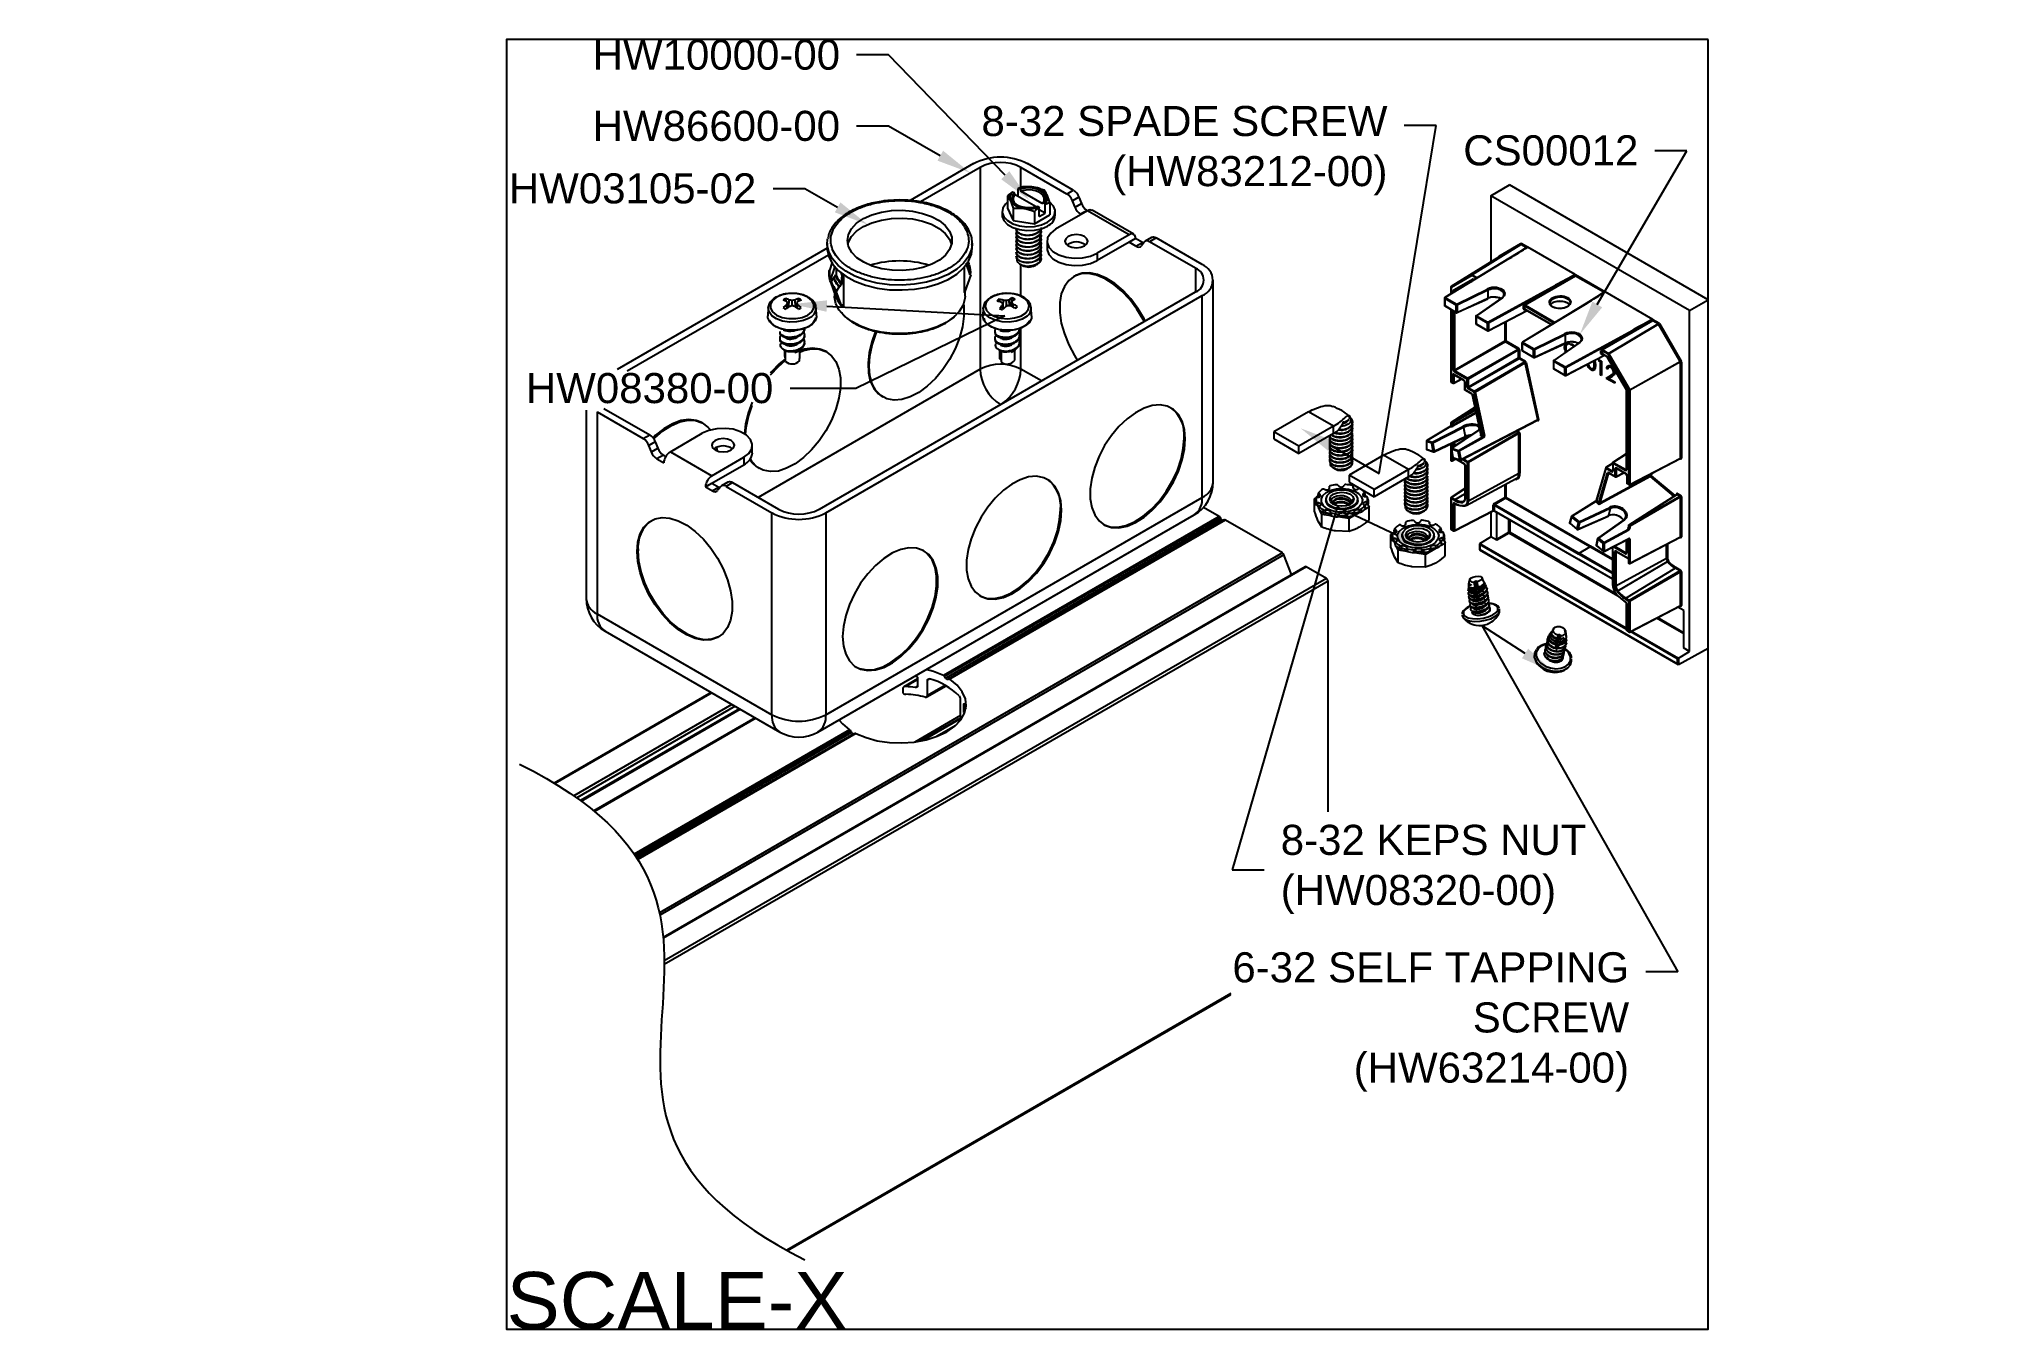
# Model space of a CAD drawing. Extents: x -3.1 to 9.8, y -8.5 to 0.
import ezdxf
from ezdxf import colors
from ezdxf.entities.mleader import LeaderData, LeaderLine
from ezdxf.math import Vec2, Vec3

# ---------------------------------------------------------------- set-up
doc = ezdxf.new("R2010")
doc.units = 0
doc.header["$LTSCALE"] = 0.5
doc.header["$MEASUREMENT"] = 0
for name, color, linetype in [('End Cap', 92, 'CONTINUOUS'), ('FAB DWG', 221, 'CONTINUOUS'), ('Hardware', 242, 'CONTINUOUS'), ('Housing', 150, 'CONTINUOUS')]:
    doc.layers.add(name, color=color, linetype=linetype)
doc.layers.add('Text-Unprinted', color=131, linetype='CONTINUOUS', plot=False)
doc.styles.add('LSAD_Standard', font='arial.ttf')

msp = doc.modelspace()

# ---------------------------------------------------------------- texts
at = {"layer": 'Text-Unprinted', "ltscale": 0.5, "transparency": 16777216, "style": 'LSAD_Standard'}
msp.add_attdef('SCALE-X', (0, -8.477), 'XEffectiveScaleFactor', height=0.375, dxfattribs=at)

# ---------------------------------------------------------------- linework, layer by layer
at = {"layer": 'End Cap', "transparency": 16777216}
for p, q in [((6.472, -1.026), (6.596, -0.955)), ((6.472, -1.026), (6.472, -1.463)), ((7.78, -1.781), (6.472, -1.026)), ((7.903, -1.71), (6.596, -0.955)), ((6.349, -1.545), (6.669, -1.347)), ((6.671, -1.347), (6.351, -1.546)), ((6.669, -1.347), (6.527, -1.429)), ((6.528, -1.423), (6.67, -1.341)), ((6.713, -1.364), (6.591, -1.44)), ((6.65, -1.403), (6.706, -1.367)), ((6.669, -1.347), (6.671, -1.347)), ((6.706, -1.367), (6.671, -1.347)), ((6.675, -1.341), (6.715, -1.364)), ((6.709, -1.367), (6.706, -1.367)), ((7.027, -1.545), (6.715, -1.365)), ((6.591, -1.44), (6.17, -1.695)), ((6.594, -1.44), (6.173, -1.696)), ((6.527, -1.429), (6.212, -1.624)), ((6.212, -1.624), (6.349, -1.545)), ((6.351, -1.546), (6.385, -1.565)), ((6.526, -1.429), (6.526, -1.427)), ((7.027, -1.545), (7.028, -1.545)), ((7.028, -1.545), (7.224, -1.658)), ((6.21, -1.628), (6.21, -1.671)), ((6.348, -1.551), (6.211, -1.63)), ((6.211, -1.63), (6.211, -1.671)), ((6.227, -1.661), (6.227, -1.65)), ((6.229, -1.646), (6.353, -1.575)), ((6.326, -1.601), (6.234, -1.65)), ((6.235, -1.648), (6.234, -1.65)), ((6.234, -1.65), (6.234, -1.657)), ((6.358, -1.577), (6.235, -1.648)), ((6.235, -1.648), (6.349, -1.587)), ((6.248, -1.739), (6.45, -1.641)), ((6.453, -1.647), (6.251, -1.745)), ((6.378, -1.569), (6.348, -1.551)), ((6.357, -1.575), (6.363, -1.578)), ((6.358, -1.577), (6.362, -1.579)), ((6.453, -1.647), (6.453, -1.7)), ((6.454, -1.858), (6.897, -1.615)), ((6.9, -1.621), (6.457, -1.864)), ((6.694, -1.74), (6.9, -1.621)), ((7.03, -1.554), (6.698, -1.746)), ((7.03, -1.549), (6.9, -1.621)), ((7.03, -1.549), (7.03, -1.554)), ((7.216, -1.661), (7.03, -1.554)), ((7.222, -1.658), (7.1, -1.734)), ((7.159, -1.697), (7.216, -1.661)), ((7.219, -1.661), (7.216, -1.661)), ((7.537, -1.839), (7.225, -1.659)), ((6.168, -1.699), (6.168, -1.747)), ((6.244, -1.745), (6.17, -1.701)), ((6.17, -1.701), (6.17, -1.749)), ((6.17, -1.749), (6.244, -1.793)), ((6.17, -1.751), (6.245, -1.795)), ((6.173, -1.696), (6.248, -1.739)), ((6.21, -1.774), (6.21, -2.247)), ((6.211, -1.775), (6.211, -2.249)), ((6.227, -2.173), (6.227, -1.784)), ((6.234, -1.788), (6.234, -2.173)), ((6.244, -1.793), (6.244, -1.745)), ((6.25, -1.795), (6.452, -1.703)), ((6.251, -1.793), (6.453, -1.7)), ((6.251, -1.745), (6.251, -1.793)), ((6.546, -1.698), (6.376, -1.815)), ((6.549, -1.698), (6.379, -1.815)), ((6.456, -1.914), (6.712, -1.781)), ((6.457, -1.912), (6.71, -1.78)), ((7.1, -1.734), (6.68, -1.989)), ((7.103, -1.734), (6.682, -1.99)), ((6.688, -1.769), (6.688, -1.751)), ((6.698, -1.746), (6.694, -1.751)), ((6.694, -1.751), (6.694, -1.769)), ((6.888, -1.863), (6.694, -1.751)), ((6.694, -1.769), (6.872, -1.872)), ((6.694, -1.769), (6.695, -1.772)), ((6.696, -1.772), (6.694, -1.773)), ((6.695, -1.772), (6.871, -1.873)), ((6.698, -1.746), (6.894, -1.859)), ((7.78, -1.781), (7.903, -1.71)), ((7.78, -4.023), (7.78, -1.781)), ((7.903, -4.001), (7.903, -1.71)), ((6.374, -1.818), (6.374, -1.866)), ((6.451, -1.864), (6.376, -1.82)), ((6.376, -1.82), (6.376, -1.868)), ((6.376, -1.868), (6.451, -1.912)), ((6.377, -1.87), (6.452, -1.914)), ((6.379, -1.815), (6.454, -1.858)), ((6.451, -1.912), (6.451, -1.864)), ((6.457, -1.864), (6.457, -1.912)), ((6.566, -1.981), (6.566, -1.857)), ((6.572, -1.854), (6.572, -1.981)), ((6.963, -2.152), (7.407, -1.909)), ((7.41, -1.915), (6.966, -2.158)), ((7.204, -2.034), (7.41, -1.915)), ((7.539, -1.848), (7.207, -2.04)), ((7.247, -2.063), (7.574, -1.868)), ((7.576, -1.87), (7.249, -2.065)), ((7.539, -1.843), (7.41, -1.915)), ((7.537, -1.839), (7.577, -1.862)), ((7.537, -1.839), (7.537, -1.839)), ((7.539, -1.848), (7.539, -1.843)), ((7.574, -1.868), (7.539, -1.848)), ((7.576, -1.87), (7.574, -1.868)), ((7.718, -2.116), (7.576, -1.87)), ((7.582, -1.867), (7.724, -2.113)), ((6.234, -2.173), (6.566, -1.981)), ((6.569, -1.987), (6.237, -2.178)), ((6.32, -2.226), (6.652, -2.034)), ((6.655, -2.04), (6.323, -2.232)), ((6.652, -2.034), (6.569, -1.987)), ((6.572, -1.981), (6.655, -2.029)), ((6.652, -2.034), (6.655, -2.04)), ((6.655, -2.092), (6.655, -2.04)), ((6.662, -2.04), (6.662, -2.092)), ((6.677, -1.993), (6.677, -2.041)), ((6.754, -2.039), (6.679, -1.995)), ((6.679, -1.995), (6.679, -2.043)), ((6.679, -2.043), (6.754, -2.087)), ((6.68, -2.045), (6.755, -2.089)), ((6.682, -1.99), (6.757, -2.033)), ((6.754, -2.087), (6.754, -2.039)), ((6.757, -2.033), (6.959, -1.935)), ((6.759, -2.089), (6.961, -1.997)), ((6.962, -1.941), (6.76, -2.039)), ((6.76, -2.087), (6.962, -1.994)), ((6.76, -2.039), (6.76, -2.087)), ((7.055, -1.992), (6.886, -2.109)), ((7.058, -1.992), (6.888, -2.109)), ((6.967, -2.015), (6.958, -2.02)), ((6.962, -1.941), (6.962, -1.994)), ((6.993, -1.992), (6.973, -2.004)), ((6.976, -2.002), (6.977, -1.998)), ((7.008, -2.002), (7.001, -2.006)), ((7.002, -1.997), (7.024, -2.016)), ((7.197, -2.063), (7.197, -2.045)), ((7.204, -2.045), (7.207, -2.04)), ((7.204, -2.045), (7.204, -2.064)), ((7.244, -2.068), (7.204, -2.045)), ((7.207, -2.04), (7.247, -2.063)), ((6.234, -2.173), (6.237, -2.178)), ((6.317, -2.232), (6.234, -2.184)), ((6.237, -2.178), (6.32, -2.226)), ((6.323, -2.284), (6.655, -2.092)), ((6.659, -2.098), (6.326, -2.289)), ((6.366, -2.312), (6.696, -2.119)), ((6.699, -2.124), (6.369, -2.317)), ((6.696, -2.119), (6.659, -2.098)), ((6.662, -2.092), (6.699, -2.114)), ((6.696, -2.119), (6.699, -2.124)), ((6.781, -2.498), (6.699, -2.124)), ((6.706, -2.123), (6.787, -2.497)), ((6.884, -2.112), (6.884, -2.16)), ((6.96, -2.158), (6.885, -2.114)), ((6.885, -2.114), (6.885, -2.162)), ((6.885, -2.162), (6.96, -2.206)), ((6.886, -2.164), (6.961, -2.208)), ((6.888, -2.109), (6.963, -2.152)), ((6.96, -2.206), (6.96, -2.158)), ((6.965, -2.208), (7.221, -2.075)), ((6.966, -2.206), (7.22, -2.074)), ((6.966, -2.158), (6.966, -2.206)), ((7.149, -2.162), (7.132, -2.172)), ((7.145, -2.163), (7.161, -2.154)), ((7.156, -2.165), (7.149, -2.162)), ((7.153, -2.134), (7.15, -2.112)), ((7.158, -2.151), (7.15, -2.156)), ((7.159, -2.13), (7.153, -2.134)), ((7.156, -2.109), (7.161, -2.138)), ((7.181, -2.112), (7.186, -2.105)), ((7.189, -2.107), (7.181, -2.112)), ((7.193, -2.119), (7.181, -2.112)), ((7.186, -2.105), (7.201, -2.114)), ((7.201, -2.115), (7.193, -2.119)), ((7.193, -2.205), (7.193, -2.119)), ((7.201, -2.114), (7.201, -2.209)), ((7.204, -2.064), (7.234, -2.081)), ((7.205, -2.066), (7.204, -2.064)), ((7.206, -2.066), (7.204, -2.067)), ((7.205, -2.066), (7.235, -2.083)), ((7.247, -2.156), (7.235, -2.163)), ((7.242, -2.167), (7.235, -2.163)), ((7.238, -2.087), (7.362, -2.301)), ((7.239, -2.086), (7.363, -2.3)), ((7.381, -2.305), (7.244, -2.068)), ((7.266, -2.144), (7.246, -2.156)), ((7.249, -2.065), (7.386, -2.302)), ((7.251, -2.153), (7.253, -2.143)), ((7.268, -2.152), (7.261, -2.156)), ((7.286, -2.182), (7.279, -2.186)), ((7.386, -2.302), (7.718, -2.116)), ((7.719, -2.119), (7.387, -2.305)), ((7.719, -2.119), (7.718, -2.116)), ((7.719, -2.752), (7.719, -2.119)), ((7.726, -2.119), (7.726, -2.752)), ((6.211, -2.249), (6.224, -2.256)), ((6.212, -2.251), (6.225, -2.258)), ((6.224, -2.256), (6.224, -2.204)), ((6.229, -2.258), (6.281, -2.231)), ((6.23, -2.2), (6.294, -2.237)), ((6.23, -2.204), (6.231, -2.202)), ((6.232, -2.203), (6.23, -2.204)), ((6.23, -2.204), (6.23, -2.256)), ((6.23, -2.256), (6.28, -2.23)), ((6.231, -2.203), (6.295, -2.239)), ((6.231, -2.203), (6.231, -2.203)), ((6.3, -2.247), (6.3, -2.299)), ((6.301, -2.249), (6.301, -2.301)), ((6.301, -2.301), (6.346, -2.327)), ((6.302, -2.303), (6.347, -2.329)), ((6.317, -2.284), (6.317, -2.232)), ((6.323, -2.232), (6.323, -2.284)), ((6.323, -2.284), (6.326, -2.289)), ((6.363, -2.318), (6.323, -2.295)), ((6.326, -2.289), (6.366, -2.312)), ((6.425, -2.604), (6.363, -2.318)), ((6.369, -2.317), (6.431, -2.603)), ((7.201, -2.201), (7.193, -2.205)), ((7.201, -2.209), (7.193, -2.205)), ((7.232, -2.227), (7.264, -2.206)), ((7.248, -2.217), (7.232, -2.227)), ((7.288, -2.259), (7.232, -2.227)), ((7.248, -2.217), (7.28, -2.196)), ((7.257, -2.222), (7.248, -2.217)), ((7.27, -2.214), (7.249, -2.227)), ((7.249, -2.227), (7.288, -2.25)), ((7.28, -2.196), (7.264, -2.206)), ((7.28, -2.196), (7.287, -2.191)), ((7.288, -2.25), (7.288, -2.259)), ((7.363, -2.305), (7.363, -2.827)), ((7.365, -2.307), (7.365, -2.829)), ((7.381, -2.924), (7.381, -2.305)), ((7.387, -2.305), (7.387, -2.924)), ((6.369, -2.417), (6.212, -2.517)), ((6.369, -2.419), (6.214, -2.517)), ((6.216, -2.518), (6.371, -2.428)), ((6.373, -2.435), (6.219, -2.524)), ((6.351, -2.335), (6.408, -2.598)), ((6.352, -2.336), (6.409, -2.599)), ((6.206, -2.543), (6.051, -2.636)), ((6.207, -2.543), (6.053, -2.635)), ((6.087, -2.646), (6.289, -2.544)), ((6.293, -2.549), (6.091, -2.652)), ((6.211, -2.537), (6.207, -2.543)), ((6.21, -2.544), (6.207, -2.543)), ((6.21, -2.521), (6.21, -2.535)), ((6.213, -2.524), (6.211, -2.523)), ((6.211, -2.523), (6.211, -2.537)), ((6.211, -2.537), (6.213, -2.537)), ((6.213, -2.537), (6.213, -2.524)), ((6.219, -2.536), (6.213, -2.537)), ((6.383, -2.574), (6.213, -2.687)), ((6.214, -2.517), (6.216, -2.518)), ((6.385, -2.574), (6.215, -2.686)), ((6.219, -2.536), (6.376, -2.449)), ((6.219, -2.524), (6.219, -2.536)), ((6.377, -2.456), (6.223, -2.542)), ((6.275, -2.764), (6.78, -2.502)), ((6.276, -2.76), (6.781, -2.498)), ((6.293, -2.549), (6.303, -2.61)), ((6.654, -2.583), (6.64, -2.574)), ((6.647, -2.571), (6.657, -2.577)), ((6.782, -2.504), (6.778, -2.503)), ((6.781, -2.498), (6.78, -2.502)), ((6.049, -2.64), (6.049, -2.691)), ((6.05, -2.642), (6.05, -2.693)), ((6.085, -2.652), (6.05, -2.642)), ((6.05, -2.693), (6.094, -2.707)), ((6.052, -2.695), (6.096, -2.709)), ((6.053, -2.635), (6.087, -2.646)), ((6.094, -2.707), (6.085, -2.652)), ((6.091, -2.652), (6.101, -2.706)), ((6.1, -2.709), (6.303, -2.613)), ((6.101, -2.706), (6.303, -2.61)), ((6.21, -2.657), (6.21, -2.764)), ((6.211, -2.656), (6.211, -2.766)), ((6.211, -2.691), (6.221, -2.746)), ((6.213, -2.693), (6.222, -2.747)), ((6.257, -2.707), (6.213, -2.693)), ((6.215, -2.686), (6.26, -2.701)), ((6.227, -2.678), (6.227, -2.648)), ((6.234, -2.645), (6.234, -2.673)), ((6.26, -2.701), (6.423, -2.61)), ((6.426, -2.615), (6.264, -2.705)), ((6.322, -2.775), (6.654, -2.583)), ((6.657, -2.589), (6.325, -2.78)), ((6.407, -2.6), (6.408, -2.599)), ((6.423, -2.61), (6.407, -2.605)), ((6.409, -2.599), (6.408, -2.598)), ((6.409, -2.599), (6.425, -2.604)), ((6.425, -2.604), (6.423, -2.61)), ((6.654, -2.583), (6.657, -2.589)), ((6.657, -2.85), (6.657, -2.589)), ((6.664, -2.589), (6.664, -2.85)), ((6.211, -2.766), (6.213, -2.767)), ((6.212, -2.769), (6.214, -2.769)), ((6.213, -2.767), (6.213, -2.745)), ((6.218, -2.769), (6.243, -2.756)), ((6.219, -2.741), (6.22, -2.742)), ((6.219, -2.745), (6.22, -2.743)), ((6.221, -2.744), (6.219, -2.745)), ((6.219, -2.745), (6.219, -2.767)), ((6.219, -2.767), (6.241, -2.756)), ((6.22, -2.743), (6.221, -2.744)), ((6.22, -2.743), (6.22, -2.743)), ((6.222, -2.747), (6.269, -2.762)), ((6.224, -2.749), (6.271, -2.764)), ((6.238, -2.754), (6.297, -2.788)), ((6.244, -2.756), (6.296, -2.786)), ((6.269, -2.762), (6.257, -2.707)), ((6.264, -2.705), (6.276, -2.76)), ((6.319, -2.78), (6.283, -2.76)), ((6.29, -2.756), (6.322, -2.775)), ((6.301, -2.795), (6.301, -3.02)), ((6.303, -2.797), (6.303, -3.022)), ((6.319, -3.032), (6.319, -2.78)), ((6.325, -2.78), (6.325, -3.032)), ((7.228, -2.815), (7.166, -3.029)), ((7.229, -2.818), (7.167, -3.032)), ((7.268, -2.841), (7.229, -2.818)), ((7.274, -2.784), (7.23, -2.812)), ((7.274, -2.786), (7.232, -2.812)), ((7.232, -2.812), (7.272, -2.835)), ((7.274, -2.783), (7.274, -2.835)), ((7.275, -2.785), (7.275, -2.837)), ((7.358, -2.833), (7.275, -2.785)), ((7.363, -2.723), (7.276, -2.779)), ((7.363, -2.725), (7.278, -2.779)), ((7.278, -2.779), (7.361, -2.827)), ((7.291, -2.872), (7.291, -2.82)), ((7.297, -2.816), (7.361, -2.853)), ((7.297, -2.82), (7.298, -2.818)), ((7.299, -2.819), (7.297, -2.82)), ((7.297, -2.82), (7.297, -2.872)), ((7.298, -2.818), (7.362, -2.855)), ((7.361, -2.827), (7.363, -2.826)), ((7.364, -2.828), (7.361, -2.827)), ((7.386, -2.926), (7.718, -2.754)), ((7.387, -2.924), (7.719, -2.752)), ((7.719, -2.756), (7.717, -2.754)), ((7.718, -2.754), (7.719, -2.752)), ((6.301, -2.952), (6.212, -3.01)), ((6.301, -2.954), (6.214, -3.01)), ((6.311, -3.063), (6.64, -2.886)), ((6.325, -3.032), (6.657, -2.85)), ((6.566, -3.009), (6.566, -2.926)), ((6.572, -2.923), (6.572, -3.009)), ((7.182, -3.045), (7.24, -2.848)), ((7.246, -2.849), (7.189, -3.046)), ((7.189, -3.046), (7.521, -2.866)), ((7.523, -2.872), (7.191, -3.052)), ((7.246, -2.846), (7.291, -2.872)), ((7.246, -2.849), (7.247, -2.848)), ((7.247, -2.848), (7.246, -2.849)), ((7.247, -2.848), (7.292, -2.874)), ((7.272, -2.835), (7.274, -2.834)), ((7.274, -2.835), (7.272, -2.835)), ((7.296, -2.874), (7.348, -2.847)), ((7.297, -2.872), (7.347, -2.846)), ((7.367, -2.863), (7.367, -2.915)), ((7.368, -2.865), (7.368, -2.917)), ((7.368, -2.917), (7.381, -2.924)), ((7.369, -2.919), (7.381, -2.926)), ((7.521, -2.866), (7.524, -2.854)), ((7.677, -3.002), (7.523, -2.872)), ((7.532, -2.85), (7.527, -2.867)), ((7.527, -2.867), (7.683, -2.998)), ((6.21, -3.014), (6.21, -3.216)), ((6.211, -3.016), (6.211, -3.217)), ((6.235, -3.029), (6.211, -3.016)), ((6.214, -3.01), (6.238, -3.024)), ((6.227, -3.195), (6.227, -3.051)), ((6.237, -3.049), (6.234, -3.051)), ((6.234, -3.051), (6.234, -3.195)), ((6.238, -3.024), (6.301, -2.985)), ((6.291, -3.036), (6.298, -3.032)), ((6.488, -3.095), (6.488, -3.061)), ((6.494, -3.05), (6.566, -3.009)), ((6.498, -3.056), (6.494, -3.061)), ((7.05, -3.382), (6.494, -3.061)), ((6.494, -3.061), (6.494, -3.095)), ((6.569, -3.015), (6.498, -3.056)), ((6.498, -3.056), (7.053, -3.377)), ((7.123, -3.334), (6.569, -3.015)), ((6.572, -3.009), (7.126, -3.329)), ((7.159, -3.037), (7.005, -3.132)), ((7.163, -3.037), (7.008, -3.132)), ((7.053, -3.17), (7.255, -3.076)), ((7.257, -3.082), (7.055, -3.176)), ((7.163, -3.037), (7.167, -3.032)), ((7.178, -3.051), (7.163, -3.037)), ((7.167, -3.032), (7.182, -3.045)), ((7.189, -3.046), (7.182, -3.045)), ((7.257, -3.082), (7.246, -3.13)), ((7.695, -2.99), (7.38, -3.191)), ((7.698, -2.99), (7.382, -3.192)), ((7.384, -3.192), (7.716, -3.001)), ((7.719, -3.006), (7.387, -3.198)), ((7.694, -2.991), (7.694, -2.988)), ((7.695, -2.99), (7.698, -2.99)), ((7.716, -3.001), (7.698, -2.99)), ((7.701, -2.984), (7.719, -2.995)), ((7.716, -3.001), (7.719, -3.006)), ((7.719, -3.269), (7.719, -3.006)), ((7.726, -3.006), (7.726, -3.269)), ((6.211, -3.217), (6.227, -3.227)), ((6.212, -3.22), (6.228, -3.229)), ((6.227, -3.227), (6.227, -3.195)), ((6.233, -3.229), (6.487, -3.097)), ((6.234, -3.227), (6.488, -3.095)), ((6.234, -3.195), (6.234, -3.227)), ((6.472, -3.105), (6.472, -3.268)), ((6.488, -3.095), (6.494, -3.095)), ((6.494, -3.095), (7.05, -3.416)), ((6.495, -3.097), (7.051, -3.418)), ((6.51, -3.106), (6.51, -3.286)), ((6.591, -3.239), (6.591, -3.153)), ((6.598, -3.156), (6.598, -3.239)), ((7.003, -3.134), (6.991, -3.176)), ((7.004, -3.138), (6.992, -3.179)), ((6.992, -3.179), (7.039, -3.218)), ((6.992, -3.18), (7.04, -3.22)), ((7.049, -3.175), (7.004, -3.138)), ((7.008, -3.132), (7.053, -3.17)), ((7.039, -3.218), (7.049, -3.175)), ((7.044, -3.221), (7.245, -3.132)), ((7.045, -3.219), (7.246, -3.13)), ((7.055, -3.176), (7.045, -3.219)), ((7.347, -3.156), (7.177, -3.277)), ((7.351, -3.157), (7.181, -3.278)), ((7.215, -3.306), (7.378, -3.218)), ((7.375, -3.207), (7.378, -3.205)), ((7.378, -3.218), (7.375, -3.216)), ((7.378, -3.195), (7.378, -3.208)), ((7.379, -3.211), (7.378, -3.208)), ((7.378, -3.218), (7.381, -3.212)), ((7.381, -3.198), (7.379, -3.197)), ((7.379, -3.197), (7.379, -3.211)), ((7.379, -3.211), (7.381, -3.212)), ((7.381, -3.212), (7.381, -3.198)), ((7.382, -3.192), (7.384, -3.192)), ((7.387, -3.198), (7.387, -3.212)), ((6.398, -3.315), (6.398, -3.354)), ((6.4, -3.312), (6.472, -3.268)), ((6.4, -3.312), (6.4, -3.312)), ((6.4, -3.312), (6.4, -3.32)), ((6.4, -3.312), (7.363, -3.868)), ((6.4, -3.32), (6.4, -3.353)), ((7.363, -3.876), (6.4, -3.32)), ((6.513, -3.291), (6.472, -3.268)), ((6.51, -3.286), (6.591, -3.239)), ((6.513, -3.291), (6.51, -3.286)), ((6.594, -3.244), (6.513, -3.291)), ((7.311, -3.658), (6.594, -3.244)), ((6.598, -3.239), (7.298, -3.643)), ((7.053, -3.377), (7.123, -3.334)), ((7.272, -3.42), (7.123, -3.334)), ((7.126, -3.329), (7.272, -3.413)), ((7.175, -3.28), (7.166, -3.323)), ((7.177, -3.283), (7.167, -3.326)), ((7.167, -3.326), (7.211, -3.363)), ((7.167, -3.328), (7.211, -3.364)), ((7.211, -3.312), (7.177, -3.283)), ((7.181, -3.278), (7.215, -3.306)), ((7.211, -3.363), (7.211, -3.312)), ((7.217, -3.365), (7.379, -3.282)), ((7.38, -3.224), (7.218, -3.312)), ((7.218, -3.363), (7.38, -3.28)), ((7.218, -3.312), (7.218, -3.363)), ((7.272, -3.337), (7.272, -3.581)), ((7.273, -3.336), (7.273, -3.582)), ((7.358, -3.38), (7.278, -3.334)), ((7.285, -3.33), (7.361, -3.375)), ((7.363, -3.29), (7.363, -3.375)), ((7.365, -3.289), (7.365, -3.376)), ((7.381, -3.284), (7.379, -3.281)), ((7.381, -3.284), (7.379, -3.282)), ((7.381, -3.441), (7.381, -3.284)), ((7.386, -3.444), (7.718, -3.271)), ((7.387, -3.441), (7.719, -3.269)), ((7.387, -3.284), (7.387, -3.441)), ((7.628, -3.41), (7.628, -3.318)), ((7.634, -3.315), (7.634, -3.41)), ((7.719, -3.273), (7.717, -3.272)), ((7.718, -3.271), (7.719, -3.269)), ((6.4, -3.353), (6.398, -3.354)), ((6.398, -3.354), (7.704, -4.108)), ((6.4, -3.353), (7.7, -4.104)), ((7.272, -3.51), (7.05, -3.382)), ((7.05, -3.416), (7.272, -3.544)), ((7.051, -3.418), (7.272, -3.545)), ((7.053, -3.377), (7.272, -3.503)), ((7.289, -3.592), (7.289, -3.366)), ((7.295, -3.366), (7.296, -3.364)), ((7.298, -3.365), (7.295, -3.366)), ((7.295, -3.366), (7.295, -3.592)), ((7.295, -3.592), (7.628, -3.41)), ((7.296, -3.363), (7.373, -3.407)), ((7.297, -3.365), (7.373, -3.409)), ((7.307, -3.623), (7.635, -3.43)), ((7.36, -3.671), (7.684, -3.474)), ((7.361, -3.375), (7.363, -3.373)), ((7.361, -3.375), (7.364, -3.375)), ((7.378, -3.417), (7.378, -3.439)), ((7.379, -3.418), (7.379, -3.441)), ((7.379, -3.441), (7.381, -3.441)), ((7.38, -3.443), (7.381, -3.444)), ((7.716, -3.493), (7.684, -3.474)), ((7.687, -3.469), (7.719, -3.487)), ((7.384, -3.685), (7.716, -3.493)), ((7.719, -3.499), (7.387, -3.691)), ((7.719, -3.499), (7.716, -3.493)), ((7.719, -3.72), (7.719, -3.499)), ((7.726, -3.499), (7.726, -3.72)), ((7.381, -3.691), (7.357, -3.677)), ((7.36, -3.671), (7.384, -3.685)), ((7.363, -3.705), (7.363, -3.849)), ((7.365, -3.707), (7.365, -3.851)), ((7.381, -3.893), (7.381, -3.691)), ((7.386, -3.895), (7.718, -3.723)), ((7.387, -3.691), (7.387, -3.893)), ((7.387, -3.893), (7.719, -3.72)), ((7.742, -3.754), (7.702, -3.731)), ((7.719, -3.724), (7.717, -3.723)), ((7.718, -3.723), (7.719, -3.72)), ((7.363, -3.849), (7.363, -3.881)), ((7.365, -3.851), (7.365, -3.883)), ((7.742, -3.907), (7.563, -3.803)), ((7.569, -3.8), (7.742, -3.899)), ((7.742, -3.997), (7.742, -3.754)), ((7.365, -3.883), (7.381, -3.893)), ((7.366, -3.885), (7.381, -3.895)), ((7.7, -4.071), (7.391, -3.892)), ((7.398, -3.888), (7.707, -4.067)), ((7.707, -4.067), (7.7, -4.071)), ((7.7, -4.104), (7.7, -4.071)), ((7.7, -4.104), (7.707, -4.108)), ((7.707, -4.108), (7.903, -4.001)), ((7.707, -4.067), (7.78, -4.023)), ((7.707, -4.067), (7.707, -4.108)), ((7.707, -4.067), (7.707, -4.067)), ((7.707, -4.108), (7.707, -4.108)), ((7.742, -3.997), (7.739, -3.999)), ((7.739, -3.999), (7.742, -3.997)), ((7.78, -4.023), (7.739, -3.999))]:
    msp.add_line(p, q, dxfattribs=at)
at = {"layer": 'End Cap', "transparency": 16777216, "flags": 128}
for points in [[(6.545, -1.7), (6.557, -1.688), (6.56, -1.674), (6.555, -1.661), (6.541, -1.649), (6.521, -1.641), (6.498, -1.638), (6.474, -1.64), (6.453, -1.647)], [(6.561, -1.659), (6.565, -1.67), (6.561, -1.685), (6.549, -1.698)], [(7.054, -1.994), (7.066, -1.982), (7.07, -1.968), (7.064, -1.955), (7.05, -1.943), (7.031, -1.935), (7.007, -1.932), (6.983, -1.934), (6.962, -1.941)], [(7.576, -1.87), (7.577, -1.87), (7.578, -1.87), (7.579, -1.869), (7.579, -1.869), (7.58, -1.868), (7.581, -1.868), (7.582, -1.868), (7.582, -1.867)], [(7.07, -1.953), (7.074, -1.964), (7.071, -1.979), (7.058, -1.992)], [(7.238, -2.087), (7.238, -2.087), (7.238, -2.087), (7.239, -2.086), (7.239, -2.086)], [(7.244, -2.068), (7.244, -2.068), (7.245, -2.068), (7.245, -2.067), (7.246, -2.067), (7.247, -2.066), (7.248, -2.066), (7.249, -2.066), (7.249, -2.065)], [(7.718, -2.116), (7.719, -2.116), (7.72, -2.115), (7.72, -2.115), (7.721, -2.114), (7.722, -2.114), (7.723, -2.114), (7.723, -2.113), (7.724, -2.113)], [(7.381, -2.305), (7.381, -2.305), (7.382, -2.305), (7.382, -2.304), (7.383, -2.304), (7.384, -2.303), (7.385, -2.303), (7.385, -2.303), (7.386, -2.302)], [(6.383, -2.577), (6.394, -2.567), (6.398, -2.556), (6.393, -2.546), (6.38, -2.539), (6.36, -2.536), (6.337, -2.536), (6.314, -2.541), (6.293, -2.549)], [(6.4, -2.56), (6.398, -2.563), (6.385, -2.574)], [(6.408, -2.6), (6.407, -2.6), (6.407, -2.6)], [(6.636, -2.892), (6.629, -2.892), (6.629, -2.892)], [(6.291, -3.036), (6.294, -3.036), (6.296, -3.035)], [(7.255, -3.076), (7.277, -3.07), (7.302, -3.07), (7.327, -3.078), (7.348, -3.09), (7.362, -3.107), (7.368, -3.125), (7.364, -3.143), (7.351, -3.157)], [(7.347, -3.158), (7.359, -3.144), (7.362, -3.128), (7.357, -3.111), (7.344, -3.096), (7.324, -3.084), (7.301, -3.077), (7.278, -3.076), (7.257, -3.082)]]:
    msp.add_lwpolyline(points, dxfattribs=at)
at = {"layer": 'End Cap', "transparency": 16777216}
for centre, radius, start, end in [((6.666, -1.343), 0.00433, 308.0318, 34.9687), ((6.667, -1.341), 0.0072, 303.536, 357.3289), ((6.352, -1.549), 0.00433, 128.032, 214.9753), ((6.355, -1.552), 0.0072, 123.5377, 177.3317), ((6.35, -1.548), 0.00238, 54.7936, 113.9037), ((6.525, -1.429), 0.00254, 18.7168, 64.3693), ((6.525, -1.425), 0.00433, 308.0233, 34.9772), ((6.592, -1.442), 0.00233, 54.367, 117.3142), ((6.214, -1.628), 0.00467, 121.8484, 180), ((6.215, -1.628), 0.00433, 128.0322, 214.9751), ((6.212, -1.628), 0.0023, 185.0116, 246.3141), ((6.23, -1.644), 0.0072, 242.6701, 296.4607), ((6.233, -1.644), 0.00433, 205.0229, 291.9656), ((6.357, -1.573), 0.00445, 205.6396, 283.6167), ((6.36, -1.575), 0.00224, 172.8146, 235.8569), ((6.495, -1.719), 0.0898, 42.0907, 119.7515), ((6.445, -1.647), 0.00779, 1.9809, 52.1179), ((6.893, -1.621), 0.00734, 2.4155, 55.8421), ((6.173, -1.699), 0.00467, 121.3136, 180), ((6.17, -1.699), 0.00224, 184.1519, 247.1739), ((6.173, -1.747), 0.00467, 180, 240.0027), ((6.17, -1.747), 0.00224, 184.1519, 247.1739), ((6.172, -1.75), 0.00232, 173.9188, 234.7527), ((6.171, -1.698), 0.00233, 54.3822, 117.299), ((6.177, -1.702), 0.00717, 122.5998, 177.3997), ((6.252, -1.745), 0.00717, 122.5998, 177.3997), ((6.248, -1.738), 0.00726, 242.8016, 294.3102), ((6.248, -1.786), 0.00726, 242.8016, 294.3102), ((6.247, -1.793), 0.00232, 173.9188, 234.7527), ((6.248, -1.791), 0.00467, 240.0027, 294.5413), ((6.243, -1.745), 0.00779, 1.9988, 52.1021), ((6.248, -1.793), 0.00229, 301.9842, 6.1213), ((6.451, -1.701), 0.00221, 300.7705, 7.3481), ((6.547, -1.7), 0.00254, 57.8967, 120.6184), ((6.691, -1.758), 0.0072, 62.6826, 116.4522), ((6.691, -1.776), 0.0072, 62.6826, 116.4522), ((6.702, -1.739), 0.00753, 184.0028, 235.9977), ((6.697, -1.773), 0.00262, 137.2293, 183.1243), ((7.101, -1.736), 0.00233, 54.367, 117.3142), ((6.379, -1.818), 0.00467, 124.5274, 180), ((6.377, -1.818), 0.00232, 185.3546, 245.9712), ((6.379, -1.866), 0.00467, 180, 240.0027), ((6.377, -1.866), 0.00226, 184.4456, 246.8801), ((6.378, -1.817), 0.00254, 57.9025, 120.6225), ((6.383, -1.821), 0.00717, 122.5998, 177.3997), ((6.378, -1.869), 0.00226, 172.9891, 235.6823), ((6.458, -1.864), 0.00717, 122.5998, 177.3997), ((6.454, -1.857), 0.0072, 242.6763, 296.4545), ((6.454, -1.905), 0.0072, 242.6763, 296.4545), ((6.453, -1.912), 0.00226, 172.9891, 235.6823), ((6.454, -1.91), 0.00467, 240.0027, 297.4004), ((6.45, -1.864), 0.00735, 2.4156, 55.8343), ((6.455, -1.912), 0.00229, 301.9669, 6.1533), ((7.004, -2.013), 0.0898, 42.0907, 119.7515), ((7.402, -1.915), 0.00734, 2.4155, 55.8421), ((7.57, -1.862), 0.0072, 303.536, 357.3289), ((6.569, -1.987), 0.0072, 62.6744, 116.4623), ((6.573, -1.98), 0.00753, 184.0034, 235.9951), ((6.565, -1.981), 0.0072, 303.536, 357.329), ((6.648, -2.028), 0.0072, 303.536, 357.329), ((6.659, -2.047), 0.0072, 62.6747, 116.4601), ((6.682, -1.993), 0.00467, 121.3136, 180), ((6.68, -1.993), 0.00225, 184.2461, 247.0842), ((6.682, -2.041), 0.00467, 180, 240.0027), ((6.68, -2.041), 0.00225, 184.2461, 247.0842), ((6.686, -1.996), 0.00717, 122.5998, 177.3997), ((6.681, -2.044), 0.00232, 173.9188, 234.7527), ((6.681, -1.992), 0.00233, 54.3822, 117.299), ((6.761, -2.039), 0.00717, 122.5998, 177.3997), ((6.757, -2.032), 0.00726, 242.8016, 294.3102), ((6.752, -2.039), 0.00779, 2.0037, 52.0972), ((6.954, -1.941), 0.00779, 1.9805, 52.1204), ((6.96, -1.995), 0.00221, 300.7705, 7.3481), ((7.057, -1.994), 0.00254, 57.8967, 120.6184), ((7.2, -2.052), 0.0072, 62.6826, 116.4522), ((7.211, -2.033), 0.00753, 184.006, 235.9945), ((6.23, -2.166), 0.0072, 242.6701, 296.4607), ((6.241, -2.184), 0.0072, 123.5377, 177.3313), ((6.659, -2.098), 0.0072, 62.6747, 116.4601), ((6.663, -2.091), 0.00753, 184.0042, 235.9962), ((6.655, -2.092), 0.0072, 303.5361, 357.3289), ((6.692, -2.113), 0.0072, 303.5361, 357.3289), ((6.704, -2.133), 0.00997, 80.5943, 118.513), ((6.757, -2.08), 0.00726, 242.8016, 294.3102), ((6.756, -2.087), 0.00232, 173.9188, 234.7527), ((6.757, -2.085), 0.00467, 240.0027, 294.5413), ((6.758, -2.087), 0.00229, 301.9842, 6.1213), ((6.888, -2.112), 0.00467, 124.5274, 180), ((6.886, -2.112), 0.00232, 185.328, 245.9977), ((6.888, -2.16), 0.00467, 180, 240.0027), ((6.886, -2.16), 0.00226, 184.4177, 246.9081), ((6.892, -2.115), 0.00717, 122.5998, 177.3997), ((6.887, -2.163), 0.00226, 172.9891, 235.6823), ((6.887, -2.111), 0.00254, 57.8997, 120.6253), ((6.967, -2.158), 0.00717, 122.5998, 177.3997), ((6.963, -2.151), 0.0072, 242.6763, 296.4545), ((6.959, -2.158), 0.00735, 2.418, 55.8319), ((7.2, -2.07), 0.0072, 62.6826, 116.4522), ((7.206, -2.067), 0.00262, 137.2345, 183.1067), ((7.237, -2.082), 0.00225, 172.8854, 234.9242), ((7.251, -2.069), 0.0072, 123.5377, 177.3317), ((7.243, -2.069), 0.00698, 29.3718, 57.5284), ((7.722, -2.126), 0.0072, 62.6759, 116.4588), ((6.214, -2.247), 0.00467, 180, 240.0027), ((6.212, -2.247), 0.0023, 185.0116, 246.3141), ((6.213, -2.249), 0.00231, 173.7533, 234.9179), ((6.227, -2.198), 0.0072, 242.6737, 296.4571), ((6.227, -2.25), 0.0072, 242.6737, 296.4571), ((6.226, -2.256), 0.00231, 173.7533, 234.9179), ((6.227, -2.254), 0.00467, 240.0027, 297.4004), ((6.228, -2.256), 0.00236, 302.9644, 5.1559), ((6.233, -2.201), 0.00231, 173.7582, 234.9129), ((6.297, -2.238), 0.0023, 173.5903, 234.2913), ((6.302, -2.247), 0.00234, 186.3887, 245.8255), ((6.304, -2.299), 0.00467, 180, 240.0027), ((6.302, -2.299), 0.0023, 185.0116, 246.3141), ((6.303, -2.301), 0.00231, 173.7533, 234.9179), ((6.324, -2.232), 0.0072, 123.5377, 177.3313), ((6.32, -2.225), 0.0072, 242.6737, 296.4571), ((6.32, -2.277), 0.0072, 242.6737, 296.4571), ((6.316, -2.232), 0.00753, 3.9882, 56.0121), ((6.33, -2.295), 0.0072, 123.5378, 177.3312), ((6.37, -2.318), 0.0072, 123.5378, 177.3312), ((6.364, -2.308), 0.00997, 260.591, 298.5135), ((6.362, -2.319), 0.00764, 13.2224, 56.0565), ((6.963, -2.199), 0.0072, 242.6763, 296.4545), ((6.962, -2.206), 0.00226, 172.9891, 235.6823), ((6.963, -2.204), 0.00467, 240.0027, 297.4004), ((6.964, -2.206), 0.00229, 301.9669, 6.1533), ((6.948, -1.584), 0.828, 299.9855, 300.0449), ((7.366, -2.305), 0.0023, 185.0506, 246.3134), ((7.384, -2.299), 0.0072, 242.6724, 296.4584), ((7.38, -2.306), 0.00698, 2.473, 30.6279), ((6.348, -2.327), 0.00229, 173.4248, 234.4457), ((6.352, -2.334), 0.00146, 201.8326, 266.2512), ((6.207, -2.545), 0.00204, 70.5194, 119.0035), ((6.214, -2.521), 0.00467, 122.5943, 180), ((6.212, -2.521), 0.00224, 184.07, 247.2558), ((6.212, -2.535), 0.00224, 184.07, 247.2558), ((6.207, -2.539), 0.00608, 304.2669, 9.7132), ((6.218, -2.523), 0.0072, 123.5376, 177.3313), ((6.213, -2.519), 0.00236, 54.8511, 117.0246), ((6.22, -2.524), 0.0072, 123.5376, 177.3313), ((6.216, -2.517), 0.0072, 242.6724, 296.4584), ((6.212, -2.524), 0.00752, 3.985, 56.0155), ((6.226, -2.536), 0.00701, 181.722, 244.1327), ((6.347, -2.642), 0.114, 64.6692, 120.2737), ((6.285, -2.55), 0.0074, 8.6783, 60.3256), ((6.385, -2.576), 0.00225, 73.2207, 121.9251), ((6.779, -2.504), 0.00306, 5.5565, 68.7993), ((6.785, -2.507), 0.00997, 80.5966, 118.5114), ((6.054, -2.64), 0.00467, 121.0167, 180), ((6.051, -2.639), 0.00224, 184.0634, 247.2406), ((6.054, -2.691), 0.00467, 180, 252.5619), ((6.051, -2.691), 0.00224, 184.0634, 247.2406), ((6.056, -2.641), 0.00608, 124.2755, 189.7044), ((6.053, -2.692), 0.00308, 185.6401, 247.8425), ((6.052, -2.637), 0.00204, 70.5055, 119.0175), ((6.091, -2.651), 0.00608, 124.2758, 189.7043), ((6.087, -2.643), 0.00921, 256.8343, 296.599), ((6.084, -2.653), 0.0074, 8.6598, 60.3441), ((6.216, -2.691), 0.00467, 123.4414, 190.0471), ((6.213, -2.691), 0.00164, 198.7564, 261.0324), ((6.219, -2.691), 0.00608, 124.2672, 189.7131), ((6.215, -2.689), 0.00225, 73.216, 121.9298), ((6.263, -2.706), 0.00608, 124.2755, 189.7046), ((6.257, -2.707), 0.00695, 10.7367, 64.337), ((6.301, -2.61), 0.00271, 307.2312, 19.2244), ((6.403, -2.6), 0.00608, 304.2671, 9.7129), ((6.42, -2.617), 0.00695, 10.7353, 64.3365), ((6.427, -2.594), 0.00997, 260.5943, 298.5104), ((6.65, -2.577), 0.0072, 303.5365, 357.3288), ((6.661, -2.595), 0.0072, 62.6735, 116.4632), ((6.096, -2.698), 0.00921, 256.8389, 296.5945), ((6.097, -2.706), 0.00302, 184.9649, 248.5176), ((6.098, -2.705), 0.00467, 252.5619, 295.3807), ((6.098, -2.707), 0.00271, 307.2522, 19.2113), ((6.214, -2.764), 0.00467, 180, 240.0027), ((6.212, -2.764), 0.0023, 185.0116, 246.3141), ((6.213, -2.767), 0.00231, 173.7729, 234.8975), ((6.216, -2.739), 0.0072, 242.6724, 296.4584), ((6.216, -2.761), 0.0072, 242.6724, 296.4584), ((6.215, -2.767), 0.00231, 173.7729, 234.8975), ((6.216, -2.765), 0.00467, 240.0027, 297.4004), ((6.217, -2.767), 0.00236, 302.9907, 5.1401), ((6.221, -2.741), 0.00231, 173.7729, 234.8975), ((6.226, -2.745), 0.00467, 190.0471, 252.5619), ((6.223, -2.745), 0.00164, 198.7449, 261.0398), ((6.225, -2.746), 0.00302, 184.9697, 248.516), ((6.259, -2.697), 0.00997, 260.5994, 298.5082), ((6.271, -2.752), 0.00997, 260.5985, 298.5111), ((6.272, -2.761), 0.00302, 184.9599, 248.5227), ((6.273, -2.76), 0.00467, 252.5619, 297.4271), ((6.273, -2.761), 0.0029, 307.8317, 20.6349), ((6.298, -2.786), 0.0023, 173.6573, 234.2236), ((6.304, -2.795), 0.00234, 186.3887, 245.8255), ((6.326, -2.781), 0.0072, 123.5375, 177.3314), ((6.322, -2.774), 0.0072, 242.6724, 296.4584), ((6.318, -2.781), 0.00752, 3.9846, 56.0159), ((7.232, -2.816), 0.00467, 122.2673, 163.8348), ((7.231, -2.815), 0.00316, 167.5364, 232.9746), ((7.236, -2.818), 0.0072, 123.5378, 177.3312), ((7.231, -2.814), 0.00229, 53.7475, 117.3734), ((7.278, -2.783), 0.00467, 122.5943, 180), ((7.276, -2.783), 0.0023, 184.9324, 246.3933), ((7.282, -2.785), 0.0072, 123.5377, 177.3313), ((7.277, -2.781), 0.00229, 53.8462, 118.0298), ((7.294, -2.814), 0.0072, 242.6713, 296.4615), ((7.3, -2.817), 0.00224, 172.8205, 235.8506), ((7.365, -2.833), 0.0072, 123.5377, 177.3313), ((7.366, -2.827), 0.0023, 185.0116, 246.3141), ((7.722, -2.758), 0.0072, 62.6759, 116.4588), ((7.717, -2.755), 0.00257, 355.825, 39.4585), ((6.632, -2.893), 0.00468, 21.4558, 58.1831), ((6.627, -2.855), 0.0375, 284.9014, 8.7072), ((6.618, -2.853), 0.04, 304.505, 5.3786), ((6.661, -2.856), 0.0072, 62.6735, 116.4632), ((7.243, -2.844), 0.0059, 227.6287, 294.1183), ((7.248, -2.846), 0.00224, 172.8154, 235.8558), ((7.276, -2.841), 0.0072, 123.5378, 177.3312), ((7.276, -2.835), 0.0023, 184.9324, 246.3933), ((7.294, -2.866), 0.0072, 242.6713, 296.4615), ((7.293, -2.872), 0.00224, 172.8154, 235.8558), ((7.294, -2.87), 0.00467, 240.0027, 297.4004), ((7.295, -2.872), 0.00236, 302.9584, 5.1724), ((7.364, -2.854), 0.00224, 172.7041, 235.9346), ((7.369, -2.863), 0.00224, 184.2182, 247.2524), ((7.371, -2.915), 0.00467, 180, 240.0027), ((7.369, -2.915), 0.00223, 183.9803, 247.3455), ((7.37, -2.917), 0.00224, 172.8154, 235.8558), ((7.383, -2.924), 0.00224, 172.8154, 235.8558), ((7.384, -2.917), 0.0072, 242.6724, 296.4584), ((7.384, -2.922), 0.00467, 240.0027, 297.4004), ((7.385, -2.924), 0.00236, 302.9989, 5.1319), ((7.528, -2.867), 0.00686, 171.6639, 229.7378), ((7.523, -2.872), 0.0059, 47.6309, 114.1208), ((7.518, -2.865), 0.00917, 301.1531, 343.2184), ((6.214, -3.014), 0.00467, 122.5943, 180), ((6.212, -3.013), 0.00224, 184.07, 247.2558), ((6.218, -3.016), 0.0072, 123.5378, 177.3311), ((6.213, -3.012), 0.00229, 53.872, 118.0024), ((6.23, -3.044), 0.0072, 242.6701, 296.4607), ((6.288, -2.964), 0.0993, 236.5953, 275.6515), ((6.236, -3.047), 0.00225, 172.918, 235.6904), ((6.242, -3.03), 0.0072, 123.5378, 177.3311), ((6.281, -2.958), 0.0851, 237.1912, 275.7635), ((6.236, -3.047), 0.0023, 246.1903, 304.1644), ((6.293, -2.964), 0.102, 236.5954, 275.6515), ((6.283, -2.954), 0.0823, 237.1914, 275.7632), ((6.294, -3.04), 0.00497, 127.6697, 205.7274), ((6.285, -3.025), 0.0179, 284.9009, 8.7074), ((6.291, -3.036), 0.028, 284.9007, 8.7077), ((6.302, -3.062), 0.00369, 196.0019, 292.9552), ((6.304, -3.02), 0.00224, 184.07, 247.2558), ((6.295, -3.036), 0.0301, 284.8999, 8.7081), ((6.322, -3.025), 0.0072, 242.6724, 296.4584), ((6.491, -3.068), 0.0072, 62.6759, 116.4588), ((6.502, -3.05), 0.00752, 183.9857, 236.0152), ((6.569, -3.015), 0.0072, 62.6744, 116.4623), ((6.573, -3.008), 0.00753, 184.0035, 235.9946), ((6.565, -3.009), 0.0072, 303.5365, 357.3288), ((7.16, -3.039), 0.00283, 42.7279, 112.9673), ((7.169, -3.03), 0.00314, 167.3045, 233.2065), ((7.173, -3.043), 0.00917, 301.1537, 343.2217), ((7.196, -3.047), 0.00685, 171.652, 229.7497), ((7.249, -3.081), 0.0074, 353.3772, 45.7182), ((7.693, -2.991), 0.00255, 19.4759, 64.3258), ((7.694, -2.984), 0.0072, 303.536, 357.3292), ((7.712, -2.995), 0.0072, 303.536, 357.3292), ((7.722, -3.013), 0.0072, 62.6759, 116.4588), ((6.214, -3.216), 0.00467, 180, 240.0027), ((6.212, -3.215), 0.00224, 184.07, 247.2558), ((6.213, -3.218), 0.00224, 172.793, 235.8785), ((6.23, -3.188), 0.0072, 242.6701, 296.4607), ((6.486, -3.095), 0.00229, 302.0159, 6.1149), ((6.497, -3.095), 0.00224, 172.7869, 235.9063), ((6.995, -3.177), 0.00467, 163.8348, 229.9542), ((6.994, -3.176), 0.00319, 167.9023, 232.6087), ((6.994, -3.179), 0.00162, 158.6232, 221.5976), ((7.007, -3.136), 0.00467, 121.5704, 163.8348), ((7.006, -3.135), 0.00317, 167.652, 232.8542), ((7.013, -3.14), 0.00917, 121.156, 163.2155), ((7.006, -3.134), 0.00283, 42.731, 112.9642), ((7.043, -3.214), 0.00618, 230.6684, 291.8697), ((7.041, -3.219), 0.00162, 158.6301, 221.5908), ((7.043, -3.216), 0.00467, 229.9542, 293.9493), ((7.044, -3.219), 0.0019, 296.7538, 351.1344), ((7.058, -3.178), 0.00917, 121.1536, 163.2221), ((7.053, -3.17), 0.00618, 230.6702, 291.8685), ((7.048, -3.175), 0.0074, 353.3593, 45.7362), ((7.244, -3.13), 0.0019, 296.7472, 351.1144), ((7.349, -3.159), 0.00298, 45.8911, 117.0818), ((7.377, -3.205), 0.00317, 225.6254, 281.3236), ((7.37, -3.208), 0.00917, 301.147, 343.2246), ((7.382, -3.195), 0.00467, 122.5943, 180), ((7.38, -3.195), 0.00224, 184.07, 247.2558), ((7.373, -3.224), 0.00748, 2.4539, 48.1331), ((7.386, -3.198), 0.0072, 123.5376, 177.3313), ((7.381, -3.194), 0.00236, 54.8511, 117.0246), ((7.388, -3.198), 0.0072, 123.5376, 177.3313), ((7.384, -3.192), 0.0072, 242.6724, 296.4584), ((7.384, -3.206), 0.0072, 242.6724, 296.4584), ((7.38, -3.199), 0.00752, 3.985, 56.0155), ((6.23, -3.22), 0.0072, 242.6701, 296.4607), ((6.229, -3.227), 0.00224, 172.793, 235.8785), ((6.23, -3.225), 0.00467, 240.0027, 297.4004), ((6.231, -3.227), 0.00229, 301.9901, 6.1407), ((6.594, -3.245), 0.0072, 62.6826, 116.4522), ((6.599, -3.238), 0.00753, 183.9878, 236.0131), ((6.59, -3.238), 0.0072, 303.5416, 357.3228), ((7.119, -3.328), 0.0072, 303.535, 357.3294), ((7.17, -3.324), 0.00467, 167.4431, 229.9542), ((7.169, -3.323), 0.00303, 171.6713, 234.8571), ((7.169, -3.326), 0.00162, 158.6283, 221.581), ((7.18, -3.281), 0.00467, 125.3558, 167.4431), ((7.179, -3.28), 0.00309, 172.3113, 234.2122), ((7.179, -3.28), 0.00298, 45.8926, 117.0793), ((7.186, -3.285), 0.00917, 121.1566, 163.215), ((7.22, -3.314), 0.00917, 121.1534, 163.2217), ((7.214, -3.305), 0.0072, 242.6811, 296.4556), ((7.21, -3.312), 0.00748, 2.457, 48.1302), ((7.378, -3.28), 0.00238, 302.5471, 4.8075), ((7.384, -3.277), 0.0072, 242.6724, 296.4584), ((7.722, -3.276), 0.0072, 62.6759, 116.4588), ((7.717, -3.273), 0.00257, 355.822, 39.4615), ((7.057, -3.383), 0.0072, 123.5413, 177.3241), ((7.052, -3.416), 0.00224, 172.7869, 235.9063), ((7.214, -3.356), 0.0072, 242.6811, 296.4556), ((7.213, -3.363), 0.00162, 158.6217, 221.5876), ((7.214, -3.361), 0.00467, 229.9542, 297.0619), ((7.215, -3.363), 0.00238, 302.5421, 4.8137), ((7.292, -3.36), 0.0072, 242.6724, 296.4584), ((7.298, -3.363), 0.00225, 172.8367, 235.8337), ((7.365, -3.381), 0.0072, 123.5375, 177.3314), ((7.366, -3.374), 0.0023, 185.0116, 246.3141), ((7.375, -3.407), 0.00224, 172.7037, 235.9351), ((7.38, -3.416), 0.00225, 184.3215, 247.1491), ((7.382, -3.439), 0.00467, 180, 240.0027), ((7.38, -3.439), 0.00224, 184.07, 247.2558), ((7.381, -3.441), 0.00225, 172.8367, 235.8337), ((7.383, -3.442), 0.00225, 172.8367, 235.8337), ((7.384, -3.435), 0.0072, 242.6724, 296.4584), ((7.384, -3.44), 0.00467, 240.0027, 297.4004), ((7.385, -3.442), 0.00236, 302.9907, 5.1401), ((7.631, -3.416), 0.0072, 62.6759, 116.4588), ((7.663, -3.408), 0.0357, 182.5465, 218.3369), ((7.663, -3.408), 0.0286, 182.5457, 218.3375), ((7.625, -3.412), 0.0212, 300.3139, 317.7583), ((7.771, -3.33), 0.169, 216.3904, 238.7501), ((7.771, -3.33), 0.163, 216.3904, 238.7501), ((7.68, -3.468), 0.0072, 303.536, 357.3289), ((7.274, -3.58), 0.0023, 185.0116, 246.3141), ((7.368, -3.578), 0.0954, 182.5457, 218.3372), ((7.35, -3.589), 0.0611, 182.5458, 218.3375), ((7.292, -3.585), 0.0072, 242.6724, 296.4584), ((7.349, -3.589), 0.054, 182.5461, 218.3369), ((7.712, -3.487), 0.0072, 303.536, 357.3289), ((7.722, -3.505), 0.0072, 62.6759, 116.4588), ((7.47, -3.507), 0.22, 216.3462, 239.2042), ((7.318, -3.641), 0.0212, 120.3142, 137.7585), ((7.456, -3.514), 0.191, 216.3903, 238.7501), ((7.456, -3.513), 0.185, 216.3904, 238.7501), ((7.364, -3.677), 0.0072, 123.5378, 177.3311), ((7.36, -3.696), 0.00233, 174.2767, 236.6115), ((7.366, -3.705), 0.0023, 184.248, 246.2955), ((7.388, -3.691), 0.0072, 123.5378, 177.3311), ((7.384, -3.684), 0.0072, 242.6724, 296.4584), ((7.38, -3.691), 0.00753, 3.9858, 56.0147), ((7.722, -3.727), 0.0072, 62.6759, 116.4588), ((7.717, -3.724), 0.00257, 355.8226, 39.4609), ((7.366, -3.849), 0.0023, 185.0116, 246.3141), ((7.368, -3.881), 0.00467, 180, 240.0027), ((7.366, -3.881), 0.0023, 185.0116, 246.3141), ((7.367, -3.884), 0.00231, 173.7727, 234.8966), ((7.383, -3.893), 0.0023, 173.7321, 234.9393), ((7.384, -3.886), 0.0072, 242.6724, 296.4584), ((7.384, -3.891), 0.00467, 240.0027, 297.4004), ((7.385, -3.893), 0.00236, 302.9899, 5.1409)]:
    msp.add_arc(centre, radius, start, end, dxfattribs=at)
for centre, major_axis, ratio, start_param, end_param in [((6.587, -1.436), (0.246, 0.149), 0.023266, 4.725815, 5.248728), ((6.675, -1.349), (-0.00467, 0.00809), 0.577218, 5.498294, 6.283408), ((6.533, -1.431), (-0.00467, 0.00809), 0.577218, 6.283125, 7.068239), ((6.904, -1.619), (0.259, 0.142), 0.022079, 1.060623, 1.583537), ((6.234, -1.654), (-0.00467, 0.00809), 0.577218, 6.283125, 7.068239), ((6.357, -1.583), (-0.00467, 0.00809), 0.577218, 5.498294, 6.283408), ((7.096, -1.73), (0.246, 0.149), 0.023266, 4.725815, 5.248728), ((6.495, -1.733), (0.07, -0.0015), 0.561981, 0.908741, 2.281348), ((6.495, -1.729), (0.0654, -0.0015), 0.560874, 0.846626, 2.282185), ((6.694, -1.747), (0.00486, 0.00798), 0.592292, 0.825291, 2.369907), ((6.694, -1.766), (0.00486, 0.00798), 0.592292, 2.369907, 3.914523), ((6.928, -1.756), (0.0654, -0.0015), 0.560874, 0.394883, 2.829331), ((6.928, -1.76), (0.07, -0.0015), 0.561981, 0.80628, 2.359162), ((7.413, -1.913), (0.259, 0.142), 0.022079, 1.060623, 1.583537), ((7.577, -1.87), (-0.00467, 0.00809), 0.577545, 4.712896, 5.498011), ((6.655, -2.036), (-0.00467, 0.00809), 0.577777, 3.927415, 5.497526), ((7.004, -2.027), (0.07, -0.0015), 0.561981, 0.908741, 2.281348), ((7.004, -2.023), (0.0654, -0.0015), 0.560874, 0.846626, 2.282185), ((7.204, -2.041), (0.00486, 0.00798), 0.592292, 0.825291, 2.369907), ((6.234, -2.176), (-0.00467, 0.00809), 0.577777, 0.785822, 2.355933), ((6.699, -2.121), (-0.00467, 0.00809), 0.57768, 4.206731, 5.497759), ((7.204, -2.06), (0.00486, 0.00798), 0.592292, 2.369907, 3.914523), ((7.234, -2.089), (-0.00467, 0.00809), 0.577545, 4.712896, 5.498011), ((7.719, -2.116), (-0.00467, 0.00809), 0.577545, 3.92693, 4.712044), ((6.23, -2.208), (-0.00467, 0.00809), 0.576986, 5.498211, 7.068322), ((6.294, -2.245), (-0.00467, 0.00809), 0.577777, 3.927415, 5.497526), ((6.323, -2.288), (-0.00467, 0.00809), 0.577777, 0.785822, 2.355933), ((7.358, -2.303), (-0.00467, 0.00809), 0.577545, 3.92693, 4.712044), ((6.346, -2.334), (-0.00467, 0.00809), 0.57768, 4.206731, 5.497759), ((6.217, -2.54), (0.00931, 0.00152), 0.436321, 3.855836, 5.400452), ((6.781, -2.496), (-0.00467, 0.00809), 0.577015, 2.580365, 4.205613), ((6.345, -2.63), (0.0692, 0.0107), 0.419271, 1.521345, 2.188638), ((6.344, -2.626), (0.0646, 0.0099), 0.418167, 1.450372, 2.189258), ((6.413, -2.602), (0.0092, 0.00162), 0.434674, 2.293974, 3.838591), ((6.425, -2.607), (0.00241, 0.00903), 0.729711, 3.75477, 5.325566), ((6.657, -2.585), (-0.00467, 0.00809), 0.577777, 3.927415, 5.497526), ((6.219, -2.749), (-0.00467, 0.00809), 0.576986, 5.498211, 7.068322), ((6.296, -2.793), (-0.00467, 0.00809), 0.577777, 3.927415, 5.497526), ((7.297, -2.824), (-0.00467, 0.00809), 0.576986, 5.498211, 7.068322), ((7.358, -2.825), (-0.00467, 0.00809), 0.576986, 2.356618, 3.926729), ((7.719, -2.748), (-0.00467, 0.00809), 0.576986, 2.356618, 3.926729), ((7.246, -2.854), (-0.00467, 0.00809), 0.577083, 5.498274, 6.789302), ((7.268, -2.833), (-0.00467, 0.00809), 0.576986, 2.356618, 3.926729), ((7.361, -2.861), (-0.00467, 0.00809), 0.577777, 3.927415, 5.497526), ((6.495, -3.058), (0.00486, 0.00798), 0.592292, 0.82529, 2.369907), ((7.185, -3.047), (0.00912, -0.00205), 0.69086, 4.069148, 5.613764), ((7.701, -2.992), (-0.00467, 0.00809), 0.576986, 5.498211, 7.068322), ((7.719, -3.003), (-0.00467, 0.00809), 0.577777, 3.927415, 5.497526), ((7.286, -3.173), (0.068, -0.0167), 0.675873, 0.683864, 2.423181), ((7.287, -3.17), (0.0635, -0.0156), 0.67477, 0.616272, 2.424127), ((7.382, -3.212), (0.0092, -0.00236), 0.685768, 2.556206, 4.100823), ((7.38, -3.216), (0.00472, 0.00817), 0.595764, 3.911279, 5.482075), ((7.38, -3.288), (0.00472, 0.00817), 0.595764, 5.482075, 7.026691), ((7.719, -3.266), (-0.00467, 0.00809), 0.576986, 2.356618, 3.926729), ((7.296, -3.37), (-0.00467, 0.00809), 0.576986, 5.498211, 7.068322), ((7.358, -3.373), (-0.00467, 0.00809), 0.576986, 2.356618, 3.926729), ((7.373, -3.415), (-0.00467, 0.00809), 0.577777, 3.927415, 5.497526), ((7.719, -3.495), (-0.00467, 0.00809), 0.577777, 3.927415, 5.497526), ((7.719, -3.717), (-0.00467, 0.00809), 0.576986, 2.356619, 3.926729)]:
    msp.add_ellipse(centre, major_axis=major_axis, ratio=ratio, start_param=start_param, end_param=end_param, dxfattribs=at)
for centre, major_axis, ratio in [((6.928, -1.726), (0.07, 0.0016), 0.592198), ((6.928, -1.73), (0.0654, 0.0016), 0.593247)]:
    msp.add_ellipse(centre, major_axis=major_axis, ratio=ratio, dxfattribs=at)
for points, knots in [([(6.713, -1.364), (6.713, -1.364), (6.713, -1.364), (6.714, -1.364), (6.714, -1.364), (6.715, -1.364)], [0, 0, 0, 0, 0.029436, 0.510772, 1, 1, 1, 1]), ([(6.715, -1.364), (6.715, -1.364), (6.715, -1.364), (6.715, -1.364), (6.715, -1.365)], [0, 0, 0, 0, 0.268653, 1, 1, 1, 1]), ([(6.528, -1.428), (6.528, -1.428), (6.528, -1.428), (6.528, -1.428), (6.527, -1.429), (6.527, -1.429)], [0, 0, 0, 0, 0.117859, 0.733627, 1, 1, 1, 1]), ([(7.028, -1.545), (7.028, -1.546), (7.029, -1.546), (7.03, -1.547), (7.03, -1.548), (7.03, -1.549)], [0, 0, 0, 0, 0.381945, 0.765202, 1, 1, 1, 1]), ([(6.358, -1.577), (6.358, -1.577), (6.358, -1.577), (6.358, -1.577), (6.358, -1.577), (6.358, -1.577)], [0, 0, 0, 0, 0.241769, 0.836046, 1, 1, 1, 1]), ([(6.528, -1.636), (6.523, -1.635), (6.511, -1.63), (6.486, -1.63), (6.463, -1.634), (6.452, -1.639), (6.448, -1.641)], [0, 0, 0, 0, 0.183917, 0.504288, 0.825068, 1, 1, 1, 1]), ([(6.564, -1.66), (6.562, -1.657), (6.557, -1.648), (6.543, -1.64), (6.532, -1.637), (6.528, -1.636)], [0, 0, 0, 0, 0.308168, 0.789174, 1, 1, 1, 1]), ([(7.222, -1.658), (7.222, -1.658), (7.222, -1.658), (7.223, -1.658), (7.224, -1.658), (7.224, -1.658)], [0, 0, 0, 0, 0.029436, 0.510683, 1, 1, 1, 1]), ([(7.224, -1.658), (7.224, -1.658), (7.224, -1.658), (7.224, -1.659), (7.225, -1.659)], [0, 0, 0, 0, 0.232116, 1, 1, 1, 1]), ([(6.695, -1.772), (6.695, -1.772), (6.695, -1.772), (6.695, -1.772), (6.695, -1.772)], [0, 0, 0, 0, 0.26291, 1, 1, 1, 1]), ([(7.037, -1.93), (7.033, -1.929), (7.02, -1.924), (6.996, -1.924), (6.973, -1.928), (6.961, -1.933), (6.957, -1.935)], [0, 0, 0, 0, 0.183917, 0.504287, 0.825069, 1, 1, 1, 1]), ([(7.073, -1.954), (7.071, -1.951), (7.066, -1.942), (7.053, -1.934), (7.041, -1.931), (7.037, -1.93)], [0, 0, 0, 0, 0.308168, 0.789179, 1, 1, 1, 1]), ([(7.537, -1.839), (7.538, -1.84), (7.538, -1.84), (7.539, -1.841), (7.539, -1.842), (7.539, -1.843)], [0, 0, 0, 0, 0.3818983, 0.7652284, 1, 1, 1, 1]), ([(6.958, -2.02), (6.958, -2.013), (6.959, -2.001), (6.967, -1.996), (6.97, -1.994)], [0, 0, 0, 0, 0.5776555, 1, 1, 1, 1]), ([(6.965, -2.054), (6.963, -2.048), (6.958, -2.037), (6.958, -2.026), (6.958, -2.02)], [0, 0, 0, 0, 0.471853, 1, 1, 1, 1]), ([(7.001, -2.006), (6.996, -2.004), (6.986, -1.999), (6.973, -2.002), (6.966, -2.012), (6.965, -2.021), (6.965, -2.025)], [0, 0, 0, 0, 0.279854, 0.559518, 0.779685, 1, 1, 1, 1]), ([(6.965, -2.025), (6.965, -2.032), (6.965, -2.04), (6.97, -2.048), (6.971, -2.05)], [0, 0, 0, 0, 0.802971, 1, 1, 1, 1]), ([(7.017, -2.018), (7.017, -2.018), (7.012, -2.012), (7.007, -2.009), (7.001, -2.006)], [0, 0, 0, 0, 0.047047, 1, 1, 1, 1]), ([(7.132, -2.172), (7.13, -2.17), (7.125, -2.167), (7.116, -2.157), (7.109, -2.145), (7.109, -2.136), (7.108, -2.134)], [0, 0, 0, 0, 0.206429, 0.412839, 0.822501, 1, 1, 1, 1]), ([(7.115, -2.134), (7.115, -2.135), (7.115, -2.141), (7.12, -2.15), (7.127, -2.158), (7.131, -2.161), (7.132, -2.162)], [0, 0, 0, 0, 0.127621, 0.561963, 0.781095, 1, 1, 1, 1]), ([(7.161, -2.138), (7.16, -2.15), (7.16, -2.166), (7.148, -2.176), (7.139, -2.175), (7.135, -2.173), (7.132, -2.172)], [0, 0, 0, 0, 0.499406, 0.748743, 0.874373, 1, 1, 1, 1]), ([(7.132, -2.162), (7.135, -2.163), (7.139, -2.165), (7.146, -2.164), (7.149, -2.159), (7.15, -2.156)], [0, 0, 0, 0, 0.280257, 0.560783, 1, 1, 1, 1]), ([(7.15, -2.156), (7.151, -2.152), (7.153, -2.146), (7.153, -2.138), (7.153, -2.134)], [0, 0, 0, 0, 0.559599, 1, 1, 1, 1]), ([(7.204, -2.066), (7.204, -2.066), (7.204, -2.066), (7.204, -2.066), (7.205, -2.066)], [0, 0, 0, 0, 0.263356, 1, 1, 1, 1]), ([(7.235, -2.083), (7.236, -2.084), (7.236, -2.084), (7.237, -2.085), (7.238, -2.086), (7.238, -2.087), (7.238, -2.087)], [0, 0, 0, 0, 0.247111, 0.566533, 0.923572, 1, 1, 1, 1]), ([(7.235, -2.163), (7.235, -2.158), (7.236, -2.15), (7.243, -2.143), (7.252, -2.142), (7.259, -2.145), (7.262, -2.147)], [0, 0, 0, 0, 0.2800285, 0.5595143, 0.7796684, 1, 1, 1, 1]), ([(7.261, -2.156), (7.258, -2.155), (7.253, -2.152), (7.246, -2.154), (7.243, -2.16), (7.242, -2.165), (7.242, -2.167)], [0, 0, 0, 0, 0.279703, 0.558847, 0.779178, 1, 1, 1, 1]), ([(7.279, -2.186), (7.279, -2.183), (7.278, -2.176), (7.273, -2.167), (7.267, -2.16), (7.263, -2.157), (7.261, -2.156)], [0, 0, 0, 0, 0.279126, 0.558978, 0.779355, 1, 1, 1, 1]), ([(7.262, -2.147), (7.265, -2.149), (7.273, -2.154), (7.281, -2.167), (7.286, -2.179), (7.286, -2.186), (7.287, -2.189)], [0, 0, 0, 0, 0.279889, 0.559225, 0.779583, 1, 1, 1, 1]), ([(7.264, -2.206), (7.268, -2.204), (7.273, -2.2), (7.279, -2.193), (7.279, -2.188), (7.279, -2.186)], [0, 0, 0, 0, 0.560719, 0.780533, 1, 1, 1, 1]), ([(7.287, -2.189), (7.286, -2.193), (7.286, -2.2), (7.279, -2.208), (7.273, -2.211), (7.27, -2.214)], [0, 0, 0, 0, 0.2792882, 0.5591539, 1, 1, 1, 1]), ([(6.231, -2.202), (6.231, -2.202), (6.231, -2.202), (6.231, -2.202), (6.231, -2.203)], [0, 0, 0, 0, 0.593683, 1, 1, 1, 1]), ([(6.295, -2.239), (6.296, -2.24), (6.296, -2.24), (6.297, -2.241), (6.298, -2.243), (6.299, -2.244), (6.3, -2.246), (6.3, -2.247), (6.3, -2.247)], [0, 0, 0, 0, 0.161698, 0.325682, 0.504831, 0.69237, 0.859149, 1, 1, 1, 1]), ([(7.362, -2.301), (7.362, -2.301), (7.363, -2.302), (7.363, -2.304), (7.363, -2.305), (7.363, -2.305), (7.363, -2.305)], [0, 0, 0, 0, 0.253381, 0.622958, 0.934859, 1, 1, 1, 1]), ([(6.347, -2.329), (6.347, -2.329), (6.348, -2.329), (6.349, -2.33), (6.35, -2.332), (6.351, -2.333), (6.351, -2.334), (6.351, -2.335)], [0, 0, 0, 0, 0.190789, 0.389025, 0.605889, 0.833317, 1, 1, 1, 1]), ([(6.21, -2.535), (6.21, -2.536), (6.21, -2.536), (6.209, -2.538), (6.208, -2.54), (6.207, -2.541), (6.206, -2.542), (6.206, -2.543), (6.206, -2.543)], [0, 0, 0, 0, 0.173553, 0.349671, 0.537079, 0.724714, 0.879409, 1, 1, 1, 1]), ([(6.78, -2.502), (6.78, -2.502), (6.78, -2.502), (6.78, -2.502), (6.78, -2.502)], [0, 0, 0, 0, 0.686318, 1, 1, 1, 1]), ([(6.408, -2.598), (6.408, -2.598), (6.408, -2.599), (6.408, -2.6), (6.408, -2.6), (6.408, -2.6)], [0, 0, 0, 0, 0.230656, 0.689748, 1, 1, 1, 1]), ([(6.219, -2.743), (6.22, -2.743), (6.22, -2.743), (6.22, -2.743), (6.22, -2.743)], [0, 0, 0, 0, 0.593597, 1, 1, 1, 1]), ([(6.297, -2.788), (6.297, -2.788), (6.298, -2.788), (6.299, -2.789), (6.3, -2.791), (6.301, -2.793), (6.301, -2.794), (6.301, -2.795), (6.301, -2.795)], [0, 0, 0, 0, 0.161675, 0.325661, 0.504813, 0.692372, 0.859143, 1, 1, 1, 1]), ([(7.298, -2.818), (7.298, -2.818), (7.298, -2.818), (7.298, -2.818), (7.298, -2.818)], [0, 0, 0, 0, 0.593683, 1, 1, 1, 1]), ([(7.363, -2.827), (7.363, -2.828), (7.363, -2.828), (7.363, -2.828), (7.363, -2.828)], [0, 0, 0, 0, 0.617588, 1, 1, 1, 1]), ([(7.718, -2.754), (7.719, -2.754), (7.719, -2.754), (7.719, -2.754), (7.719, -2.754)], [0, 0, 0, 0, 0.952908, 1, 1, 1, 1]), ([(6.652, -2.888), (6.654, -2.886), (6.658, -2.884), (6.659, -2.878), (6.66, -2.876)], [0, 0, 0, 0, 0.517517, 1, 1, 1, 1]), ([(7.246, -2.848), (7.246, -2.848), (7.246, -2.848), (7.246, -2.848), (7.247, -2.848), (7.247, -2.848)], [0, 0, 0, 0, 0.051505, 0.677206, 1, 1, 1, 1]), ([(7.274, -2.835), (7.274, -2.835), (7.274, -2.836), (7.274, -2.836), (7.274, -2.836)], [0, 0, 0, 0, 0.617606, 1, 1, 1, 1]), ([(7.362, -2.855), (7.363, -2.856), (7.363, -2.856), (7.364, -2.857), (7.365, -2.859), (7.366, -2.86), (7.366, -2.862), (7.367, -2.863), (7.367, -2.863)], [0, 0, 0, 0, 0.1617, 0.325685, 0.504836, 0.692376, 0.859151, 1, 1, 1, 1]), ([(6.234, -3.047), (6.233, -3.047), (6.232, -3.046), (6.23, -3.046), (6.228, -3.047), (6.227, -3.048), (6.227, -3.05), (6.227, -3.051)], [0, 0, 0, 0, 0.1469322, 0.3601342, 0.5733749, 0.7866891, 1, 1, 1, 1]), ([(6.234, -3.049), (6.234, -3.049), (6.234, -3.049), (6.234, -3.049), (6.235, -3.049), (6.235, -3.049)], [0, 0, 0, 0, 0.008669, 0.635029, 1, 1, 1, 1]), ([(6.235, -3.049), (6.235, -3.049), (6.234, -3.049), (6.234, -3.05), (6.234, -3.05), (6.234, -3.051)], [0, 0, 0, 0, 0.182462, 0.591101, 1, 1, 1, 1]), ([(6.301, -3.02), (6.301, -3.023), (6.301, -3.028), (6.299, -3.033), (6.296, -3.034), (6.295, -3.034)], [0, 0, 0, 0, 0.333729, 0.788554, 1, 1, 1, 1]), ([(7.166, -3.029), (7.165, -3.03), (7.165, -3.03), (7.164, -3.032), (7.163, -3.033), (7.162, -3.035), (7.16, -3.036), (7.16, -3.037), (7.159, -3.037)], [0, 0, 0, 0, 0.152524, 0.302583, 0.481186, 0.677422, 0.877197, 1, 1, 1, 1]), ([(7.344, -3.086), (7.343, -3.085), (7.336, -3.079), (7.317, -3.072), (7.29, -3.067), (7.267, -3.069), (7.256, -3.073), (7.252, -3.075)], [0, 0, 0, 0, 0.0388068, 0.3099089, 0.5817222, 0.8543569, 1, 1, 1, 1]), ([(7.696, -2.99), (7.696, -2.989), (7.696, -2.989), (7.695, -2.99), (7.695, -2.99), (7.695, -2.99)], [0, 0, 0, 0, 0.240449, 0.94094, 1, 1, 1, 1]), ([(6.487, -3.097), (6.487, -3.097), (6.488, -3.097), (6.489, -3.096), (6.491, -3.096), (6.493, -3.096), (6.495, -3.097), (6.495, -3.097), (6.495, -3.097)], [0, 0, 0, 0, 0.164333, 0.33116, 0.51438, 0.706005, 0.87453, 1, 1, 1, 1]), ([(7.379, -3.282), (7.38, -3.282), (7.38, -3.282), (7.38, -3.282), (7.38, -3.282)], [0, 0, 0, 0, 0.655128, 1, 1, 1, 1]), ([(7.718, -3.271), (7.719, -3.271), (7.719, -3.271), (7.719, -3.271), (7.719, -3.271)], [0, 0, 0, 0, 0.952905, 1, 1, 1, 1]), ([(7.296, -3.364), (7.296, -3.364), (7.296, -3.364), (7.296, -3.365), (7.297, -3.365)], [0, 0, 0, 0, 0.593597, 1, 1, 1, 1]), ([(7.363, -3.375), (7.363, -3.375), (7.363, -3.375), (7.363, -3.375), (7.363, -3.375)], [0, 0, 0, 0, 0.617587, 1, 1, 1, 1]), ([(7.373, -3.409), (7.374, -3.409), (7.374, -3.41), (7.375, -3.411), (7.377, -3.412), (7.377, -3.414), (7.378, -3.416), (7.378, -3.416), (7.378, -3.417)], [0, 0, 0, 0, 0.161697, 0.325678, 0.504826, 0.69238, 0.859146, 1, 1, 1, 1]), ([(7.365, -3.707), (7.365, -3.707), (7.364, -3.705), (7.364, -3.703), (7.362, -3.7), (7.36, -3.697), (7.359, -3.696), (7.358, -3.696)], [0, 0, 0, 0, 0.1469353, 0.360137, 0.5733683, 0.7866943, 1, 1, 1, 1]), ([(7.359, -3.698), (7.359, -3.698), (7.359, -3.698), (7.36, -3.699), (7.361, -3.7), (7.362, -3.702), (7.363, -3.703), (7.363, -3.705), (7.363, -3.705), (7.363, -3.705)], [0, 0, 0, 0, 0.050872, 0.205746, 0.375531, 0.553483, 0.739338, 0.900252, 1, 1, 1, 1]), ([(7.718, -3.723), (7.719, -3.722), (7.719, -3.722), (7.719, -3.722), (7.719, -3.722)], [0, 0, 0, 0, 0.952917, 1, 1, 1, 1])]:
    msp.add_open_spline(points, degree=3, knots=knots, dxfattribs=at)
at = {"layer": 'Hardware', "transparency": 16777216}
for p, q in [((3.071, -0.815), (2.653, -1.057)), ((3.114, -0.84), (2.722, -1.066)), ((3.114, -0.84), (3.114, -2.167)), ((3.685, -1.015), (3.382, -0.84)), ((3.382, -0.973), (3.382, -0.84)), ((3.727, -0.99), (3.425, -0.815)), ((3.294, -1.027), (3.294, -1.108)), ((3.294, -1.027), (3.313, -1.058)), ((3.328, -1.001), (3.337, -1.006)), ((3.344, -1.018), (3.337, -1.006)), ((3.344, -1.018), (3.483, -1.098)), ((3.396, -0.968), (3.364, -0.979)), ((3.364, -1.029), (3.364, -0.979)), ((3.376, -0.984), (3.367, -0.979)), ((3.376, -0.984), (3.382, -0.996)), ((3.523, -1.077), (3.382, -0.996)), ((3.536, -0.99), (3.466, -0.97)), ((3.573, -1.07), (3.554, -1.021)), ((3.685, -1.015), (3.727, -0.99)), ((3.26, -1.129), (3.26, -1.155)), ((3.294, -1.108), (3.332, -1.188)), ((3.332, -1.108), (3.332, -1.188)), ((3.332, -1.108), (3.401, -1.109)), ((3.471, -1.129), (3.471, -1.21)), ((3.471, -1.21), (3.573, -1.151)), ((3.492, -1.095), (3.501, -1.1)), ((3.503, -1.162), (3.503, -1.103)), ((3.541, -1.14), (3.503, -1.118)), ((3.503, -1.162), (3.541, -1.14)), ((3.523, -1.077), (3.53, -1.073)), ((3.539, -1.078), (3.53, -1.073)), ((3.541, -1.081), (3.573, -1.07)), ((3.541, -1.14), (3.541, -1.081)), ((3.573, -1.07), (3.573, -1.151)), ((3.608, -1.155), (3.608, -1.129)), ((3.82, -1.125), (3.61, -1.246)), ((3.764, -1.036), (3.722, -1.06)), ((3.738, -1.102), (3.722, -1.06)), ((3.738, -1.102), (3.78, -1.078)), ((3.764, -1.036), (3.78, -1.078)), ((3.817, -1.124), (3.775, -1.148)), ((3.778, -1.15), (3.775, -1.148)), ((3.82, -1.125), (3.817, -1.124)), ((4.094, -1.283), (3.82, -1.125)), ((4.124, -1.28), (3.85, -1.122)), ((3.332, -1.188), (3.471, -1.21)), ((3.352, -1.244), (3.352, -1.247)), ((3.352, -1.27), (3.352, -1.273)), ((3.516, -1.26), (3.516, -1.257)), ((3.516, -1.286), (3.516, -1.282)), ((4.094, -1.283), (3.884, -1.404)), ((2.109, -1.371), (0.726, -2.169)), ((2.116, -1.416), (0.792, -2.18)), ((2.109, -1.339), (2.109, -1.371)), ((2.14, -1.436), (2.119, -1.395)), ((3.062, -1.339), (3.061, -1.348)), ((3.062, -1.371), (3.062, -1.339)), ((3.352, -1.295), (3.352, -1.298)), ((3.352, -1.321), (3.352, -1.324)), ((3.352, -1.346), (3.352, -1.349)), ((3.352, -1.372), (3.352, -1.375)), ((3.352, -1.397), (3.352, -1.4)), ((3.516, -1.311), (3.516, -1.308)), ((3.516, -1.337), (3.516, -1.333)), ((3.516, -1.362), (3.516, -1.359)), ((3.516, -1.388), (3.516, -1.384)), ((3.516, -1.413), (3.516, -1.41)), ((3.554, -1.325), (3.554, -1.374)), ((4.094, -1.332), (3.884, -1.453)), ((3.884, -1.404), (3.884, -1.453)), ((4.136, -1.308), (4.094, -1.332)), ((4.139, -1.358), (4.094, -1.332)), ((4.182, -1.334), (4.136, -1.308)), ((4.139, -1.358), (4.182, -1.334)), ((4.192, -1.332), (4.176, -1.355)), ((4.241, -1.301), (4.199, -1.326)), ((4.271, -1.304), (4.229, -1.329)), ((4.531, -1.503), (4.229, -1.329)), ((4.574, -1.479), (4.271, -1.304)), ((2.124, -1.518), (2.119, -1.519)), ((2.142, -1.462), (2.124, -1.518)), ((2.131, -1.582), (2.158, -1.498)), ((2.158, -1.498), (2.156, -1.491)), ((2.158, -1.498), (2.162, -1.497)), ((2.167, -1.503), (2.167, -1.549)), ((2.196, -1.53), (2.195, -1.531)), ((2.215, -1.544), (2.215, -1.756)), ((3.012, -1.659), (3.012, -1.494)), ((3.019, -1.469), (3.047, -1.546)), ((3.039, -1.483), (3.031, -1.458)), ((3.036, -1.472), (3.04, -1.472)), ((3.04, -1.472), (3.038, -1.479)), ((3.044, -1.482), (3.039, -1.483)), ((3.352, -1.423), (3.352, -1.426)), ((3.378, -1.476), (3.389, -1.483)), ((3.382, -1.685), (3.382, -1.479)), ((3.39, -1.484), (3.392, -1.485)), ((3.475, -1.485), (3.479, -1.482)), ((4.531, -1.503), (4.531, -1.658)), ((2.057, -3.087), (4.531, -1.658)), ((2.126, -1.583), (2.131, -1.582)), ((2.13, -1.593), (2.126, -1.583)), ((2.135, -1.592), (2.13, -1.593)), ((2.13, -1.593), (2.164, -1.687)), ((2.148, -1.566), (2.135, -1.592)), ((2.153, -1.566), (2.148, -1.566)), ((2.162, -1.549), (2.153, -1.566)), ((2.156, -1.663), (2.156, -1.686)), ((2.167, -1.549), (2.162, -1.549)), ((2.167, -1.653), (2.172, -1.652)), ((2.205, -1.754), (2.167, -1.653)), ((2.172, -1.652), (2.186, -1.626)), ((2.186, -1.626), (2.191, -1.626)), ((2.191, -1.626), (2.2, -1.609)), ((2.2, -1.609), (2.205, -1.608)), ((2.205, -1.562), (2.215, -1.561)), ((2.205, -1.608), (2.205, -1.562)), ((3.012, -1.649), (3.014, -1.648)), ((3.052, -1.546), (3.014, -1.656)), ((3.014, -1.656), (3.014, -1.648)), ((3.015, -1.686), (3.015, -1.652)), ((3.047, -1.546), (3.052, -1.546)), ((3.736, -1.554), (3.729, -1.558)), ((4.647, -2.908), (4.647, -1.581)), ((1.721, -1.763), (1.717, -1.815)), ((1.839, -1.721), (1.836, -1.702)), ((1.843, -1.766), (1.841, -1.744)), ((1.852, -1.759), (1.849, -1.732)), ((1.856, -1.757), (1.859, -1.712)), ((1.878, -1.749), (1.878, -1.715)), ((1.9, -1.757), (1.897, -1.712)), ((1.904, -1.759), (1.907, -1.732)), ((1.913, -1.766), (1.915, -1.744)), ((1.917, -1.721), (1.921, -1.702)), ((2.039, -1.815), (2.036, -1.763)), ((2.036, -1.763), (2.036, -1.765)), ((2.099, -3.112), (4.574, -1.683)), ((2.215, -1.745), (2.205, -1.746)), ((2.205, -1.746), (2.205, -1.754)), ((3.135, -1.763), (3.131, -1.815)), ((3.244, -1.724), (3.239, -1.707)), ((3.263, -1.774), (3.259, -1.748)), ((3.268, -1.769), (3.263, -1.735)), ((3.265, -1.746), (3.267, -1.714)), ((3.288, -1.753), (3.287, -1.716)), ((3.308, -1.75), (3.304, -1.71)), ((3.316, -1.752), (3.323, -1.698)), ((3.318, -1.752), (3.321, -1.729)), ((3.331, -1.758), (3.332, -1.74)), ((3.453, -1.815), (3.45, -1.763)), ((4.574, -3.01), (4.574, -1.683)), ((1.796, -1.919), (1.796, -1.925)), ((3.21, -1.92), (3.21, -1.926)), ((3.382, -2.167), (3.382, -1.896)), ((1.796, -1.964), (1.796, -1.97)), ((1.82, -1.952), (1.82, -1.947)), ((1.82, -1.998), (1.82, -1.992)), ((1.82, -2.037), (1.832, -2.044)), ((1.827, -2.042), (1.827, -2.067)), ((1.833, -2.048), (1.833, -2.116)), ((1.906, -2.053), (1.895, -2.057)), ((1.895, -2.057), (1.895, -2.054)), ((1.914, -2.05), (1.917, -2.048)), ((1.929, -2.067), (1.929, -2.039)), ((1.96, -1.947), (1.96, -1.942)), ((1.96, -1.993), (1.96, -1.987)), ((2.105, -2.053), (2.098, -2.049)), ((3.21, -1.966), (3.21, -1.971)), ((3.235, -2.038), (3.249, -2.046)), ((3.242, -2.042), (3.242, -2.085)), ((3.246, -1.958), (3.246, -1.952)), ((3.246, -2.003), (3.246, -1.998)), ((3.253, -2.052), (3.253, -2.121)), ((3.318, -2.052), (3.33, -2.043)), ((3.318, -2.055), (3.328, -2.05)), ((3.329, -2.05), (3.318, -2.055)), ((3.318, -2.055), (3.318, -2.052)), ((3.328, -2.05), (3.331, -2.049)), ((3.343, -2.085), (3.343, -2.039)), ((3.374, -1.949), (3.374, -1.943)), ((3.374, -1.994), (3.374, -1.988)), ((3.114, -2.167), (1.654, -3.01)), ((1.831, -2.092), (1.833, -2.094)), ((3.242, -2.097), (3.253, -2.104)), ((3.517, -2.244), (3.382, -2.167)), ((0.523, -2.435), (0.523, -3.673)), ((0.639, -2.424), (0.941, -2.598)), ((2.468, -2.346), (2.475, -2.35)), ((0.596, -2.448), (0.596, -3.775)), ((0.596, -2.448), (0.899, -2.623)), ((1.291, -2.522), (1.284, -2.518)), ((0.899, -2.623), (0.941, -2.598)), ((0.978, -2.644), (0.936, -2.669)), ((0.952, -2.711), (0.936, -2.669)), ((0.952, -2.711), (0.994, -2.686)), ((0.978, -2.644), (0.994, -2.686)), ((1.077, -2.709), (1.287, -2.588)), ((1.616, -2.716), (1.616, -2.667)), ((1.031, -2.732), (0.989, -2.756)), ((0.989, -2.756), (1.034, -2.783)), ((1.031, -2.732), (1.047, -2.741)), ((1.077, -2.709), (1.35, -2.867)), ((1.35, -2.867), (1.56, -2.746)), ((1.35, -2.916), (1.56, -2.795)), ((1.56, -2.746), (1.56, -2.795)), ((1.655, -2.815), (1.662, -2.819)), ((1.308, -2.94), (1.35, -2.916)), ((1.308, -2.94), (1.353, -2.967)), ((1.35, -2.916), (1.396, -2.942)), ((1.353, -2.967), (1.396, -2.942)), ((1.406, -2.94), (1.39, -2.963)), ((1.455, -2.909), (1.413, -2.934)), ((1.485, -2.912), (1.443, -2.937)), ((1.443, -2.937), (1.745, -3.112)), ((1.485, -2.912), (1.788, -3.087)), ((2.099, -4.438), (4.574, -3.01)), ((1.745, -4.438), (1.745, -3.112)), ((2.047, -4.553), (4.522, -3.124)), ((2.099, -3.112), (2.099, -4.438)), ((0.596, -3.775), (1.745, -4.438)), ((0.648, -3.89), (1.797, -4.553))]:
    msp.add_line(p, q, dxfattribs=at)
at = {"layer": 'Hardware', "linetype": 'Continuous', "lineweight": 25, "transparency": 16777216}
for p, q in [((5.273, -2.447), (5.046, -2.578)), ((5.438, -2.542), (5.273, -2.447)), ((5.438, -2.542), (5.211, -2.673)), ((5.438, -2.59), (5.438, -2.542)), ((5.501, -2.52), (5.541, -2.497)), ((5.564, -2.517), (5.564, -2.514)), ((5.564, -2.54), (5.564, -2.537)), ((5.564, -2.564), (5.564, -2.561)), ((5.211, -2.673), (5.046, -2.578)), ((5.046, -2.578), (5.046, -2.625)), ((5.046, -2.625), (5.211, -2.721)), ((5.438, -2.59), (5.211, -2.721)), ((5.211, -2.721), (5.211, -2.673)), ((5.411, -2.621), (5.411, -2.624)), ((5.411, -2.645), (5.411, -2.648)), ((5.411, -2.669), (5.411, -2.672)), ((5.411, -2.692), (5.411, -2.695)), ((5.564, -2.588), (5.564, -2.585)), ((5.564, -2.612), (5.564, -2.609)), ((5.564, -2.636), (5.564, -2.633)), ((5.564, -2.66), (5.564, -2.657)), ((5.564, -2.683), (5.564, -2.68)), ((5.564, -2.707), (5.564, -2.704)), ((5.411, -2.716), (5.411, -2.719)), ((5.411, -2.74), (5.411, -2.743)), ((5.411, -2.764), (5.411, -2.767)), ((5.435, -2.814), (5.446, -2.82)), ((5.447, -2.821), (5.449, -2.822)), ((5.526, -2.822), (5.53, -2.82)), ((5.767, -2.732), (5.54, -2.863)), ((5.564, -2.731), (5.564, -2.728)), ((5.564, -2.755), (5.564, -2.752)), ((5.932, -2.827), (5.705, -2.958)), ((5.932, -2.827), (5.767, -2.732)), ((5.932, -2.875), (5.932, -2.827)), ((5.995, -2.805), (6.035, -2.782)), ((6.058, -2.802), (6.058, -2.799)), ((6.058, -2.826), (6.058, -2.823)), ((5.705, -2.958), (5.54, -2.863)), ((5.54, -2.863), (5.54, -2.91)), ((5.54, -2.91), (5.705, -3.006)), ((5.932, -2.875), (5.705, -3.006)), ((5.705, -3.006), (5.705, -2.958)), ((5.905, -2.906), (5.905, -2.909)), ((5.905, -2.93), (5.905, -2.933)), ((5.905, -2.954), (5.905, -2.957)), ((6.058, -2.849), (6.058, -2.846)), ((6.058, -2.873), (6.058, -2.87)), ((6.058, -2.897), (6.058, -2.894)), ((6.058, -2.921), (6.058, -2.918)), ((6.058, -2.945), (6.058, -2.942)), ((5.313, -3.018), (5.324, -3.012)), ((5.318, -3.028), (5.313, -3.018)), ((5.313, -3.101), (5.313, -3.018)), ((5.332, -3.007), (5.341, -3.002)), ((5.342, -3.078), (5.333, -3.061)), ((5.344, -3.067), (5.34, -3.086)), ((5.387, -3.022), (5.387, -3.029)), ((5.598, -3.029), (5.598, -3.022)), ((5.637, -2.999), (5.639, -3.003)), ((5.672, -3.073), (5.643, -3.09)), ((5.65, -3.081), (5.645, -3.063)), ((5.662, -3.053), (5.672, -3.073)), ((5.672, -3.157), (5.672, -3.073)), ((5.905, -2.978), (5.905, -2.98)), ((5.905, -3.001), (5.905, -3.004)), ((5.905, -3.025), (5.905, -3.028)), ((5.905, -3.049), (5.905, -3.052)), ((6.058, -2.969), (6.058, -2.966)), ((6.058, -2.992), (6.058, -2.989)), ((6.058, -3.016), (6.058, -3.013)), ((6.058, -3.04), (6.058, -3.037)), ((5.361, -3.205), (5.337, -3.165)), ((5.361, -3.121), (5.35, -3.097)), ((5.422, -3.131), (5.361, -3.121)), ((5.361, -3.205), (5.361, -3.121)), ((5.54, -3.149), (5.469, -3.138)), ((5.611, -3.108), (5.54, -3.149)), ((5.54, -3.233), (5.54, -3.149)), ((5.929, -3.099), (5.94, -3.105)), ((5.941, -3.106), (5.943, -3.107)), ((6.02, -3.107), (6.024, -3.105)), ((5.54, -3.233), (5.451, -3.23)), ((5.815, -3.253), (5.825, -3.247)), ((5.82, -3.263), (5.815, -3.253)), ((5.815, -3.337), (5.815, -3.253)), ((5.833, -3.243), (5.843, -3.237)), ((5.843, -3.313), (5.835, -3.296)), ((5.846, -3.303), (5.842, -3.321)), ((5.863, -3.356), (5.852, -3.332)), ((5.888, -3.257), (5.888, -3.264)), ((6.113, -3.343), (6.042, -3.384)), ((6.1, -3.264), (6.1, -3.257)), ((6.139, -3.234), (6.141, -3.238)), ((6.173, -3.308), (6.145, -3.325)), ((6.151, -3.316), (6.147, -3.298)), ((6.164, -3.288), (6.173, -3.308)), ((6.173, -3.392), (6.173, -3.308)), ((5.863, -3.44), (5.839, -3.4)), ((5.923, -3.366), (5.863, -3.356)), ((5.863, -3.44), (5.863, -3.356)), ((6.042, -3.468), (5.953, -3.466)), ((6.042, -3.384), (5.971, -3.373)), ((6.042, -3.468), (6.042, -3.384)), ((6.328, -3.6), (6.325, -3.603)), ((6.329, -3.572), (6.327, -3.588)), ((6.327, -3.597), (6.329, -3.58)), ((6.327, -3.588), (6.328, -3.589)), ((6.329, -3.577), (6.332, -3.556)), ((6.33, -3.572), (6.329, -3.572)), ((6.329, -3.58), (6.33, -3.579)), ((6.332, -3.548), (6.33, -3.567)), ((6.341, -3.551), (6.332, -3.548)), ((6.332, -3.556), (6.341, -3.551)), ((6.373, -3.561), (6.363, -3.566)), ((6.363, -3.566), (6.366, -3.605)), ((6.366, -3.605), (6.37, -3.605)), ((6.386, -3.656), (6.373, -3.561)), ((6.382, -3.564), (6.373, -3.561)), ((6.39, -3.6), (6.382, -3.564)), ((6.387, -3.601), (6.39, -3.6)), ((6.413, -3.597), (6.418, -3.602)), ((6.427, -3.564), (6.415, -3.538)), ((6.437, -3.585), (6.432, -3.574)), ((6.447, -3.607), (6.445, -3.603)), ((6.324, -3.622), (6.325, -3.613)), ((6.325, -3.636), (6.328, -3.639)), ((6.327, -3.666), (6.327, -3.669)), ((6.331, -3.692), (6.331, -3.695)), ((6.338, -3.656), (6.335, -3.657)), ((6.335, -3.659), (6.338, -3.656)), ((6.335, -3.659), (6.335, -3.657)), ((6.336, -3.658), (6.335, -3.657)), ((6.335, -3.718), (6.335, -3.722)), ((6.366, -3.62), (6.367, -3.631)), ((6.389, -3.674), (6.378, -3.68)), ((6.389, -3.674), (6.388, -3.665)), ((6.4, -3.677), (6.389, -3.674)), ((6.396, -3.625), (6.393, -3.614)), ((6.417, -3.623), (6.429, -3.634)), ((6.421, -3.649), (6.433, -3.661)), ((6.425, -3.675), (6.437, -3.687)), ((6.429, -3.634), (6.433, -3.632)), ((6.429, -3.701), (6.441, -3.713)), ((6.452, -3.637), (6.452, -3.633)), ((6.456, -3.663), (6.456, -3.659)), ((6.46, -3.689), (6.46, -3.686)), ((6.488, -3.712), (6.462, -3.707)), ((6.464, -3.715), (6.464, -3.712)), ((6.339, -3.745), (6.339, -3.748)), ((6.444, -3.772), (6.444, -3.772)), ((6.469, -3.741), (6.468, -3.738)), ((6.834, -3.987), (6.833, -3.989)), ((6.839, -3.966), (6.838, -3.968)), ((6.844, -3.945), (6.843, -3.948)), ((6.856, -3.915), (6.854, -3.919)), ((6.87, -3.894), (6.864, -3.903)), ((6.872, -3.898), (6.871, -3.9)), ((6.886, -3.871), (6.875, -3.888)), ((6.899, -3.97), (6.896, -3.977)), ((6.907, -3.94), (6.903, -3.955)), ((6.905, -3.997), (6.924, -3.91)), ((6.909, -3.938), (6.907, -3.94)), ((6.914, -3.915), (6.909, -3.934)), ((6.911, -3.981), (6.923, -3.98)), ((6.924, -3.91), (6.914, -3.915)), ((6.933, -3.918), (6.924, -3.91)), ((6.926, -3.979), (6.927, -3.971)), ((6.929, -3.957), (6.931, -3.94)), ((6.931, -3.94), (6.93, -3.939)), ((6.931, -3.937), (6.933, -3.918)), ((6.966, -3.887), (6.956, -3.892)), ((6.956, -3.892), (6.966, -3.9)), ((6.968, -3.913), (6.966, -3.887)), ((6.966, -3.9), (6.968, -3.931)), ((6.966, -3.989), (6.967, -3.987)), ((6.967, -3.914), (6.968, -3.913)), ((6.97, -3.93), (6.969, -3.922)), ((6.969, -3.943), (6.97, -3.952)), ((6.971, -3.946), (6.97, -3.946)), ((6.97, -3.95), (6.971, -3.949)), ((6.824, -4.029), (6.823, -4.031)), ((6.829, -4.008), (6.828, -4.01)), ((6.854, -4.053), (6.842, -4.066)), ((6.904, -4.006), (6.901, -4.009)), ((6.903, -4.008), (6.901, -4.009)), ((6.906, -4.01), (6.901, -4.009)), ((6.903, -4.008), (6.904, -4.006)), ((6.906, -4.01), (6.903, -4.008)), ((6.906, -4.01), (6.904, -4.006)), ((6.951, -4.051), (6.951, -4.049)), ((6.956, -4.031), (6.956, -4.028)), ((6.961, -4.01), (6.962, -4.007))]:
    msp.add_line(p, q, dxfattribs=at)
at = {"layer": 'Hardware', "transparency": 16777216, "flags": 128}
for points in [[(3.337, -1.006), (3.324, -1.026), (3.322, -1.047), (3.333, -1.068), (3.354, -1.086), (3.384, -1.098), (3.42, -1.104), (3.457, -1.103), (3.492, -1.095)], [(3.53, -1.073), (3.544, -1.053), (3.545, -1.032), (3.535, -1.011), (3.513, -0.994), (3.483, -0.981), (3.447, -0.975), (3.41, -0.976), (3.376, -0.984)], [(3.523, -1.077), (3.535, -1.059), (3.536, -1.039), (3.526, -1.021), (3.507, -1.005), (3.479, -0.994), (3.447, -0.988), (3.414, -0.989), (3.382, -0.996)], [(2.249, -1.361), (2.242, -1.321), (2.248, -1.281), (2.269, -1.243), (2.302, -1.207), (2.348, -1.177), (2.402, -1.152), (2.465, -1.134), (2.532, -1.124), (2.601, -1.122), (2.67, -1.128), (2.735, -1.142), (2.794, -1.163), (2.845, -1.19), (2.885, -1.223), (2.913, -1.26), (2.927, -1.299), (2.927, -1.339), (2.913, -1.379), (2.886, -1.416), (2.847, -1.449), (2.797, -1.476), (2.738, -1.498), (2.673, -1.512), (2.604, -1.518), (2.535, -1.516), (2.467, -1.506), (2.405, -1.489), (2.35, -1.464), (2.304, -1.434), (2.27, -1.399), (2.249, -1.361)], [(3.294, -1.069), (3.281, -1.081), (3.264, -1.108), (3.26, -1.137), (3.271, -1.165), (3.294, -1.19), (3.329, -1.21), (3.373, -1.224), (3.421, -1.23), (3.471, -1.228), (3.517, -1.218), (3.557, -1.2)], [(3.26, -1.155), (3.26, -1.162), (3.271, -1.19), (3.294, -1.215), (3.329, -1.235), (3.373, -1.249), (3.421, -1.255), (3.471, -1.253), (3.517, -1.243), (3.557, -1.226)], [(3.557, -1.2), (3.586, -1.178), (3.604, -1.151), (3.607, -1.122), (3.597, -1.094), (3.573, -1.069), (3.567, -1.065)], [(2.245, -1.346), (2.248, -1.332), (2.269, -1.294), (2.302, -1.259), (2.348, -1.228), (2.402, -1.204), (2.465, -1.186), (2.532, -1.176), (2.601, -1.173), (2.67, -1.179), (2.735, -1.193), (2.794, -1.214), (2.845, -1.242), (2.885, -1.275), (2.913, -1.311), (2.926, -1.346)], [(3.61, -1.246), (3.578, -1.272), (3.558, -1.302), (3.554, -1.333), (3.566, -1.364), (3.592, -1.392), (3.631, -1.415), (3.68, -1.43), (3.733, -1.437), (3.788, -1.434), (3.84, -1.423), (3.884, -1.404)], [(3.8, -1.356), (3.816, -1.342), (3.822, -1.325), (3.816, -1.309), (3.8, -1.295), (3.776, -1.285), (3.747, -1.282), (3.718, -1.285), (3.694, -1.295), (3.678, -1.309), (3.672, -1.325), (3.678, -1.342), (3.694, -1.356), (3.718, -1.365), (3.747, -1.369), (3.776, -1.365), (3.8, -1.356)], [(2.119, -1.395), (2.109, -1.348), (2.111, -1.31)], [(2.109, -1.371), (2.109, -1.38), (2.119, -1.428)], [(2.119, -1.428), (2.143, -1.474), (2.18, -1.517), (2.23, -1.555), (2.291, -1.588), (2.36, -1.614), (2.437, -1.633), (2.518, -1.644), (2.601, -1.646), (2.683, -1.641), (2.762, -1.627), (2.837, -1.605), (2.903, -1.576), (2.96, -1.541), (3.005, -1.501), (3.038, -1.457), (3.057, -1.41), (3.062, -1.371)], [(3.061, -1.348), (3.057, -1.378), (3.038, -1.425), (3.005, -1.469), (2.96, -1.509), (2.903, -1.544), (2.837, -1.572), (2.762, -1.594), (2.683, -1.608), (2.601, -1.614), (2.518, -1.611), (2.437, -1.6), (2.36, -1.581), (2.291, -1.555), (2.23, -1.522), (2.18, -1.484), (2.143, -1.441), (2.14, -1.436)], [(3.554, -1.374), (3.554, -1.382), (3.566, -1.413), (3.592, -1.441), (3.631, -1.464), (3.68, -1.479), (3.733, -1.486), (3.788, -1.483), (3.84, -1.472), (3.884, -1.453)], [(4.182, -1.334), (4.187, -1.337), (4.188, -1.337)], [(3.036, -1.461), (3.037, -1.464), (3.04, -1.472)], [(4.193, -1.854), (4.186, -1.839), (4.145, -1.771), (4.098, -1.709), (4.047, -1.653), (3.992, -1.607), (3.936, -1.572), (3.88, -1.549), (3.827, -1.538), (3.778, -1.54), (3.734, -1.555), (3.697, -1.583), (3.668, -1.622), (3.648, -1.671), (3.638, -1.729), (3.638, -1.794), (3.648, -1.863), (3.668, -1.935), (3.697, -2.007), (3.734, -2.077), (3.753, -2.108)], [(4.2, -1.85), (4.193, -1.835), (4.152, -1.767), (4.105, -1.704), (4.054, -1.649), (3.999, -1.603), (3.943, -1.568), (3.887, -1.545), (3.834, -1.534), (3.785, -1.536), (3.741, -1.551), (3.736, -1.554)], [(1.776, -1.693), (1.749, -1.714), (1.735, -1.739), (1.735, -1.765), (1.749, -1.79), (1.776, -1.811), (1.812, -1.826), (1.855, -1.834), (1.901, -1.834), (1.944, -1.826), (1.98, -1.811), (2.007, -1.79), (2.021, -1.765), (2.021, -1.739), (2.007, -1.714), (1.98, -1.693), (1.944, -1.678), (1.901, -1.67), (1.855, -1.67), (1.812, -1.678), (1.776, -1.693)], [(3.173, -1.705), (3.154, -1.729), (3.148, -1.755), (3.156, -1.78), (3.178, -1.803), (3.211, -1.821), (3.252, -1.832), (3.297, -1.835), (3.341, -1.83), (3.381, -1.818), (3.412, -1.799), (3.431, -1.775), (3.437, -1.749), (3.428, -1.724), (3.406, -1.701), (3.373, -1.683), (3.332, -1.672), (3.288, -1.669), (3.243, -1.674), (3.204, -1.686), (3.173, -1.705)], [(1.721, -1.763), (1.721, -1.763), (1.721, -1.761)], [(1.99, -1.831), (1.952, -1.847), (1.907, -1.856), (1.86, -1.857), (1.815, -1.85), (1.775, -1.835), (1.745, -1.815), (1.726, -1.79), (1.721, -1.763)], [(2.165, -1.737), (2.156, -1.693), (2.156, -1.686)], [(3.015, -1.686), (3.014, -1.701), (3.002, -1.745), (2.977, -1.787), (2.939, -1.826), (2.89, -1.86), (2.831, -1.889), (2.765, -1.911), (2.692, -1.926), (2.616, -1.933), (2.539, -1.932), (2.464, -1.924), (2.392, -1.907), (2.327, -1.884), (2.27, -1.854), (2.223, -1.819), (2.187, -1.779), (2.165, -1.737)], [(3.005, -1.735), (3.008, -1.754), (3.008, -1.819), (2.998, -1.889), (2.978, -1.961), (2.95, -2.033), (2.913, -2.103), (2.869, -2.169), (2.82, -2.228), (2.766, -2.279), (2.711, -2.319), (2.655, -2.349), (2.6, -2.366), (2.548, -2.37), (2.501, -2.362), (2.461, -2.34), (2.428, -2.307), (2.404, -2.263), (2.389, -2.209), (2.384, -2.147)], [(3.423, -1.818), (3.391, -1.837), (3.35, -1.851), (3.304, -1.857), (3.258, -1.855), (3.214, -1.845), (3.177, -1.829), (3.15, -1.806), (3.136, -1.78), (3.135, -1.762)], [(2.039, -1.815), (2.039, -1.822), (2.03, -1.849), (2.008, -1.874), (1.974, -1.893), (1.931, -1.906), (1.884, -1.911), (1.836, -1.908), (1.792, -1.897), (1.756, -1.879), (1.731, -1.856), (1.718, -1.829), (1.717, -1.815)], [(2.031, -1.83), (2.029, -1.839), (2.014, -1.865), (1.986, -1.888), (1.948, -1.904), (1.902, -1.913), (1.854, -1.913), (1.809, -1.904), (1.77, -1.888), (1.742, -1.865), (1.729, -1.846)], [(2.427, -1.917), (2.402, -1.987), (2.384, -2.058), (2.377, -2.127), (2.379, -2.19), (2.392, -2.246), (2.414, -2.293), (2.445, -2.329), (2.468, -2.346)], [(2.384, -2.147), (2.389, -2.08), (2.404, -2.009), (2.428, -1.936), (2.436, -1.919)], [(3.453, -1.815), (3.452, -1.832), (3.438, -1.859), (3.411, -1.881), (3.373, -1.899), (3.329, -1.909), (3.281, -1.911), (3.234, -1.905), (3.192, -1.891), (3.16, -1.871), (3.139, -1.846), (3.131, -1.819), (3.131, -1.815)], [(3.441, -1.846), (3.439, -1.85), (3.419, -1.875), (3.386, -1.895), (3.344, -1.908), (3.297, -1.914), (3.25, -1.91), (3.206, -1.898), (3.171, -1.88), (3.148, -1.855), (3.14, -1.832)], [(1.929, -2.054), (1.953, -2.044), (2.006, -2.033), (2.056, -2.035), (2.1, -2.05), (2.137, -2.078), (2.165, -2.117), (2.185, -2.166), (2.195, -2.224), (2.195, -2.289), (2.185, -2.358), (2.165, -2.43), (2.137, -2.502), (2.1, -2.572), (2.056, -2.638), (2.006, -2.697), (1.953, -2.748), (1.897, -2.789), (1.841, -2.818), (1.787, -2.836), (1.735, -2.84), (1.688, -2.831), (1.648, -2.81), (1.615, -2.776), (1.603, -2.757)], [(1.895, -2.057), (1.912, -2.051), (1.914, -2.05)], [(2.098, -2.049), (2.06, -2.034), (2.012, -2.028), (1.96, -2.036), (1.929, -2.047)], [(1.833, -2.1), (1.793, -2.132), (1.741, -2.185), (1.735, -2.192)], [(1.735, -2.203), (1.787, -2.148), (1.833, -2.109)], [(1.615, -2.384), (1.589, -2.456), (1.571, -2.528), (1.564, -2.59)], [(1.571, -2.595), (1.576, -2.549), (1.59, -2.478), (1.615, -2.406)], [(4.463, -2.625), (4.458, -2.563), (4.443, -2.509), (4.418, -2.465), (4.385, -2.432), (4.345, -2.41), (4.298, -2.402), (4.246, -2.406), (4.192, -2.423), (4.136, -2.453), (4.08, -2.493), (4.027, -2.544), (3.977, -2.603), (3.933, -2.669), (3.897, -2.739), (3.868, -2.811), (3.848, -2.883), (3.838, -2.953), (3.838, -3.018), (3.848, -3.076), (3.868, -3.125), (3.897, -3.164), (3.933, -3.191), (3.977, -3.207), (4.027, -3.209), (4.08, -3.198), (4.136, -3.175), (4.192, -3.139), (4.246, -3.093), (4.298, -3.038), (4.345, -2.975), (4.385, -2.907), (4.418, -2.836), (4.443, -2.763), (4.458, -2.692), (4.463, -2.625)], [(1.284, -2.518), (1.247, -2.503), (1.199, -2.498), (1.146, -2.505), (1.091, -2.525), (1.035, -2.558), (0.98, -2.601), (0.963, -2.617)], [(0.967, -2.624), (0.974, -2.618), (1.028, -2.572), (1.084, -2.536), (1.14, -2.513), (1.193, -2.502), (1.243, -2.504), (1.286, -2.52), (1.323, -2.547), (1.34, -2.566)], [(1.56, -2.746), (1.593, -2.72), (1.612, -2.691), (1.616, -2.659), (1.604, -2.628), (1.578, -2.6), (1.539, -2.578), (1.491, -2.562), (1.437, -2.556), (1.382, -2.558), (1.331, -2.569), (1.287, -2.588)], [(1.477, -2.697), (1.493, -2.683), (1.499, -2.667), (1.493, -2.65), (1.477, -2.636), (1.452, -2.627), (1.424, -2.623), (1.395, -2.627), (1.371, -2.636), (1.354, -2.65), (1.349, -2.667), (1.354, -2.683), (1.371, -2.697), (1.395, -2.707), (1.424, -2.71), (1.452, -2.707), (1.477, -2.697)], [(1.381, -2.68), (1.382, -2.693), (1.383, -2.703)], [(3.925, -3.187), (3.926, -3.187), (3.97, -3.202), (4.02, -3.205), (4.073, -3.194), (4.129, -3.17), (4.185, -3.135), (4.239, -3.089), (4.291, -3.034), (4.338, -2.971), (4.378, -2.903), (4.411, -2.832), (4.436, -2.759), (4.45, -2.688), (4.455, -2.621)], [(1.396, -2.942), (1.401, -2.945), (1.402, -2.945)], [(3.649, -3.094), (3.644, -3.033), (3.629, -2.979), (3.605, -2.935), (3.572, -2.901), (3.532, -2.88), (3.485, -2.871), (3.433, -2.875), (3.378, -2.893), (3.322, -2.922), (3.267, -2.963), (3.214, -3.014), (3.164, -3.073), (3.12, -3.139), (3.083, -3.209), (3.055, -3.281), (3.035, -3.353), (3.025, -3.422), (3.025, -3.487), (3.035, -3.545), (3.055, -3.594), (3.083, -3.633), (3.12, -3.661), (3.164, -3.676), (3.214, -3.678), (3.267, -3.667), (3.322, -3.644), (3.378, -3.609), (3.433, -3.563), (3.485, -3.508), (3.532, -3.445), (3.572, -3.377), (3.605, -3.305), (3.629, -3.233), (3.644, -3.162), (3.649, -3.094)], [(3.112, -3.656), (3.113, -3.657), (3.157, -3.672), (3.206, -3.674), (3.26, -3.663), (3.315, -3.64), (3.371, -3.605), (3.426, -3.559), (3.478, -3.503), (3.524, -3.441), (3.565, -3.373), (3.598, -3.301), (3.622, -3.229), (3.637, -3.158), (3.642, -3.09)], [(0.858, -3.365), (0.863, -3.303), (0.878, -3.249), (0.902, -3.205), (0.935, -3.172), (0.976, -3.15), (1.023, -3.142), (1.074, -3.146), (1.129, -3.163), (1.185, -3.192), (1.241, -3.233), (1.294, -3.284), (1.343, -3.343), (1.387, -3.409), (1.424, -3.479), (1.453, -3.551), (1.473, -3.623), (1.483, -3.693), (1.483, -3.758), (1.473, -3.816), (1.453, -3.865), (1.424, -3.904), (1.387, -3.931), (1.343, -3.946), (1.294, -3.949), (1.241, -3.938), (1.185, -3.914), (1.129, -3.879), (1.074, -3.833), (1.023, -3.778), (0.976, -3.715), (0.935, -3.647), (0.902, -3.576), (0.878, -3.503), (0.863, -3.432), (0.858, -3.365)], [(2.21, -3.925), (2.215, -3.987), (2.23, -4.04), (2.255, -4.085), (2.288, -4.118), (2.328, -4.139), (2.375, -4.148), (2.427, -4.144), (2.481, -4.127), (2.537, -4.097), (2.593, -4.056), (2.646, -4.006), (2.696, -3.946), (2.74, -3.881), (2.776, -3.811), (2.805, -3.738), (2.825, -3.666), (2.835, -3.597), (2.835, -3.532), (2.825, -3.474), (2.805, -3.425), (2.776, -3.386), (2.74, -3.358), (2.696, -3.343), (2.646, -3.341), (2.593, -3.352), (2.537, -3.375), (2.481, -3.411), (2.427, -3.457), (2.375, -3.512), (2.328, -3.574), (2.288, -3.643), (2.255, -3.714), (2.23, -3.787), (2.215, -3.858), (2.21, -3.925)], [(1.396, -3.926), (1.394, -3.927), (1.35, -3.942), (1.301, -3.945), (1.248, -3.934), (1.192, -3.91), (1.136, -3.875), (1.081, -3.829), (1.03, -3.774), (0.983, -3.711), (0.942, -3.643), (0.909, -3.572), (0.885, -3.499), (0.87, -3.428), (0.865, -3.361)], [(2.299, -4.126), (2.321, -4.135), (2.368, -4.144), (2.42, -4.14), (2.474, -4.123), (2.53, -4.093), (2.586, -4.052), (2.639, -4.002), (2.689, -3.942), (2.732, -3.877), (2.769, -3.807), (2.798, -3.734), (2.818, -3.662), (2.828, -3.593), (2.828, -3.528), (2.818, -3.47), (2.798, -3.421), (2.769, -3.382), (2.741, -3.359)]]:
    msp.add_lwpolyline(points, dxfattribs=at)
at = {"layer": 'Hardware', "linetype": 'Continuous', "lineweight": 25, "transparency": 16777216, "flags": 128}
for points in [[(5.397, -3.085), (5.373, -3.066), (5.359, -3.044), (5.358, -3.02), (5.368, -2.998), (5.39, -2.978), (5.42, -2.963), (5.457, -2.954), (5.498, -2.951), (5.537, -2.955), (5.573, -2.966), (5.602, -2.983), (5.621, -3.003), (5.628, -3.026), (5.624, -3.049), (5.607, -3.071), (5.581, -3.089), (5.547, -3.101), (5.508, -3.107), (5.467, -3.106), (5.429, -3.098), (5.397, -3.085)], [(5.567, -2.979), (5.539, -2.967), (5.506, -2.961), (5.471, -2.962), (5.438, -2.969), (5.412, -2.982), (5.394, -3), (5.387, -3.019), (5.391, -3.039), (5.406, -3.057), (5.431, -3.071), (5.462, -3.08), (5.497, -3.083), (5.531, -3.079), (5.561, -3.068), (5.583, -3.053), (5.596, -3.034), (5.597, -3.014), (5.588, -2.995), (5.567, -2.979)], [(5.436, -3.054), (5.419, -3.039), (5.413, -3.022), (5.419, -3.004), (5.436, -2.989), (5.462, -2.979), (5.492, -2.976), (5.523, -2.979), (5.549, -2.989), (5.566, -3.004), (5.572, -3.022), (5.566, -3.039), (5.549, -3.054), (5.523, -3.064), (5.492, -3.068), (5.462, -3.064), (5.436, -3.054)], [(5.598, -3.029), (5.598, -3.032), (5.591, -3.051), (5.573, -3.069), (5.547, -3.082), (5.514, -3.089), (5.479, -3.09), (5.446, -3.084), (5.418, -3.072)], [(5.442, -3.057), (5.436, -3.054), (5.426, -3.042), (5.423, -3.03), (5.429, -3.017), (5.441, -3.007), (5.459, -3), (5.481, -2.997), (5.503, -2.998), (5.523, -3.003), (5.539, -3.012), (5.549, -3.024), (5.552, -3.029), (5.552, -3.029)], [(5.898, -3.32), (5.874, -3.301), (5.861, -3.279), (5.859, -3.256), (5.87, -3.233), (5.891, -3.213), (5.922, -3.198), (5.959, -3.189), (5.999, -3.186), (6.039, -3.19), (6.075, -3.201), (6.103, -3.218), (6.122, -3.238), (6.13, -3.261), (6.125, -3.285), (6.109, -3.306), (6.083, -3.324), (6.048, -3.336), (6.009, -3.342), (5.969, -3.341), (5.931, -3.334), (5.898, -3.32)], [(6.069, -3.214), (6.041, -3.202), (6.007, -3.196), (5.972, -3.197), (5.94, -3.204), (5.913, -3.217), (5.896, -3.235), (5.888, -3.254), (5.893, -3.274), (5.908, -3.292), (5.933, -3.307), (5.964, -3.315), (5.999, -3.318), (6.033, -3.314), (6.063, -3.303), (6.085, -3.288), (6.098, -3.269), (6.099, -3.249), (6.089, -3.23), (6.069, -3.214)], [(5.938, -3.289), (5.92, -3.275), (5.914, -3.257), (5.92, -3.239), (5.938, -3.224), (5.964, -3.214), (5.994, -3.211), (6.025, -3.214), (6.051, -3.224), (6.068, -3.239), (6.074, -3.257), (6.068, -3.275), (6.051, -3.289), (6.025, -3.299), (5.994, -3.303), (5.964, -3.299), (5.938, -3.289)], [(6.1, -3.264), (6.1, -3.267), (6.093, -3.287), (6.075, -3.304), (6.048, -3.317), (6.016, -3.324), (5.981, -3.325), (5.948, -3.319), (5.919, -3.308)], [(5.944, -3.292), (5.938, -3.289), (5.928, -3.278), (5.925, -3.265), (5.93, -3.252), (5.943, -3.242), (5.961, -3.235), (5.982, -3.232), (6.004, -3.233), (6.025, -3.238), (6.041, -3.247), (6.051, -3.259), (6.053, -3.264), (6.053, -3.264)], [(6.325, -3.603), (6.325, -3.607), (6.324, -3.611)], [(6.332, -3.548), (6.34, -3.54), (6.354, -3.533), (6.371, -3.529), (6.389, -3.528), (6.404, -3.53), (6.413, -3.536), (6.416, -3.543), (6.411, -3.551), (6.399, -3.558), (6.382, -3.564)], [(6.337, -3.726), (6.326, -3.731), (6.304, -3.746), (6.293, -3.762), (6.292, -3.778), (6.303, -3.791), (6.324, -3.801), (6.352, -3.806), (6.386, -3.807), (6.422, -3.803), (6.456, -3.794), (6.486, -3.781), (6.507, -3.766), (6.519, -3.75), (6.519, -3.735), (6.508, -3.722), (6.488, -3.712)], [(6.285, -3.781), (6.284, -3.787), (6.291, -3.802), (6.307, -3.813), (6.333, -3.821), (6.365, -3.825), (6.402, -3.823), (6.438, -3.817), (6.472, -3.807), (6.5, -3.793), (6.52, -3.777), (6.53, -3.761), (6.53, -3.745), (6.529, -3.744)], [(6.914, -3.915), (6.898, -3.908), (6.887, -3.897), (6.882, -3.884), (6.885, -3.872), (6.895, -3.863), (6.91, -3.858), (6.928, -3.859), (6.945, -3.865), (6.958, -3.875), (6.966, -3.887)], [(6.804, -3.988), (6.783, -4.005), (6.771, -4.027), (6.771, -4.052), (6.781, -4.077), (6.802, -4.1), (6.83, -4.119), (6.864, -4.131), (6.9, -4.136), (6.934, -4.133), (6.963, -4.122), (6.984, -4.105), (6.996, -4.083), (6.996, -4.058), (6.986, -4.033), (6.965, -4.01), (6.961, -4.007)], [(6.838, -3.976), (6.833, -3.977), (6.804, -3.988)], [(6.854, -3.948), (6.843, -3.957), (6.838, -3.972), (6.843, -3.988), (6.857, -4.003), (6.877, -4.014), (6.902, -4.02), (6.927, -4.018), (6.948, -4.01), (6.96, -4), (6.966, -3.987), (6.966, -3.987)], [(6.772, -4.012), (6.76, -4.033), (6.758, -4.059), (6.768, -4.085), (6.787, -4.109), (6.814, -4.129), (6.848, -4.144), (6.884, -4.152), (6.92, -4.152), (6.953, -4.145), (6.979, -4.13), (6.996, -4.11), (7.004, -4.086), (7.003, -4.07)]]:
    msp.add_lwpolyline(points, dxfattribs=at)
at = {"layer": 'Hardware', "transparency": 16777216}
for centre, radius, start, end in [((3.248, -1.157), 0.384, 62.6097, 117.3903), ((3.248, -1.099), 0.292, 62.6097, 117.3903), ((3.357, -1.039), 0.0482, 126.9582, 203.1416), ((3.374, -1.048), 0.0427, 134.4334, 247.2701), ((3.434, -1.172), 0.205, 80.9466, 109.2237), ((3.459, -1.084), 0.114, 33.4389, 86.5665), ((3.51, -1.04), 0.0482, 306.9582, 23.1416), ((3.635, -1.092), 0.0921, 20.2271, 57.362), ((3.678, -1.068), 0.0921, 20.2271, 57.362), ((3.408, -0.995), 0.114, 213.4389, 266.5665), ((3.434, -0.907), 0.205, 260.9466, 289.2237), ((3.522, -1.147), 0.086, 293.7953, 354.8845), ((3.824, -1.07), 0.0921, 200.2271, 237.362), ((3.867, -1.046), 0.0921, 200.2271, 237.362), ((3.838, -1.15), 0.0302, 65.6929, 125.6176), ((4.11, -1.303), 0.0262, 350.786, 129.2033), ((3.747, -1.434), 0.104, 53.5915, 126.4085), ((4.156, -1.338), 0.0264, 230.7518, 319.4672), ((4.212, -1.349), 0.0264, 50.7518, 139.4672), ((4.254, -1.329), 0.0303, 54.5328, 114.1568), ((2.277, -1.532), 0.159, 175.1875, 198.431), ((2.28, -1.532), 0.157, 174.905, 198.4139), ((2.585, -2.117), 0.662, 73.1199, 106.8801), ((2.89, -1.532), 0.157, 354.905, 18.4139), ((2.893, -1.532), 0.159, 355.1875, 18.431), ((3.434, -1.407), 0.0878, 241.8705, 298.1241), ((3.436, -1.371), 0.118, 268.8559, 298.0402), ((4.502, -1.581), 0.083, 290.7834, 69.2166), ((4.535, -1.581), 0.109, 290.7834, 69.2166), ((2.327, -1.512), 0.213, 202.2927, 221.4413), ((2.33, -1.512), 0.211, 202.3249, 221.6551), ((2.339, -1.488), 0.206, 202.4186, 222.2692), ((2.342, -1.488), 0.204, 202.4542, 222.4998), ((2.348, -1.472), 0.201, 202.5196, 222.9189), ((2.351, -1.472), 0.199, 202.5581, 223.1633), ((1.861, -1.766), 0.069, 111.6359, 128.3587), ((1.687, -2.043), 0.356, 64.3142, 68.3101), ((2.088, -2.098), 0.432, 124.9256, 128.697), ((1.861, -1.707), 0.069, 231.6413, 248.3641), ((1.732, -1.988), 0.304, 65.2833, 70.0448), ((2.166, -2.211), 0.55, 123.9577, 126.9486), ((1.522, -1.975), 0.407, 36.5369, 38.3416), ((2.157, -1.943), 0.374, 145.6307, 147.8096), ((1.786, -2.145), 0.439, 77.9068, 80.4453), ((2.016, -2.279), 0.547, 104.5991, 106.676), ((1.97, -2.145), 0.439, 99.5547, 102.0932), ((1.74, -2.279), 0.547, 73.324, 75.4009), ((2.024, -1.988), 0.304, 109.9552, 114.7167), ((1.59, -2.211), 0.55, 53.0514, 56.0423), ((2.234, -1.975), 0.407, 141.6584, 143.4631), ((1.599, -1.943), 0.374, 32.1904, 34.3693), ((2.07, -2.043), 0.356, 111.6899, 115.6858), ((1.668, -2.098), 0.432, 51.303, 55.0744), ((1.895, -1.766), 0.069, 51.6413, 68.3641), ((1.895, -1.707), 0.069, 291.6359, 308.3587), ((1.959, -1.76), 0.0768, 293.3813, 356.468), ((2.348, -1.619), 0.196, 200.7635, 223.2771), ((3.265, -1.751), 0.0509, 120.1614, 140.6643), ((3.13, -2.123), 0.415, 72.8977, 76.7189), ((3.165, -2.061), 0.362, 73.7075, 78.1583), ((3.559, -2.045), 0.421, 135.2523, 138.8285), ((3.284, -1.689), 0.0889, 241.5677, 255.6813), ((3.018, -2.027), 0.381, 49.8473, 52.0251), ((3.73, -1.893), 0.492, 161.2957, 162.8278), ((3.677, -2.165), 0.569, 134.0885, 136.7658), ((3.242, -2.185), 0.472, 84.546, 87.0095), ((3.492, -2.23), 0.519, 111.9767, 114.0506), ((3.418, -2.087), 0.394, 106.7726, 109.4165), ((3.22, -2.309), 0.565, 80.0056, 82.0817), ((3.449, -1.916), 0.252, 120.0152, 125.057), ((3.079, -2.256), 0.558, 61.4535, 64.5917), ((4, -1.977), 0.723, 159.0165, 159.9332), ((3.075, -1.996), 0.364, 44.8725, 47.3341), ((3.301, -1.784), 0.0889, 61.5677, 75.6813), ((3.508, -1.967), 0.308, 122.241, 126.2718), ((3.131, -2.148), 0.455, 59.9475, 63.7668), ((3.32, -1.722), 0.0509, 300.1614, 320.6643), ((3.386, -1.765), 0.0641, 305.2575, 1.9159), ((1.876, -1.932), 0.119, 242.5703, 271.0525), ((1.892, -1.949), 0.105, 271.3657, 277.5137), ((3.292, -1.918), 0.133, 250.2341, 276.6872), ((3.305, -1.956), 0.0966, 277.6897, 284.2033), ((1.878, -2.064), 0.0681, 229.3682, 314.3594), ((3.248, -2.426), 0.292, 62.6097, 117.3903), ((3.405, -2.153), 0.292, 182.6055, 237.3945), ((3.291, -2.068), 0.0647, 234.0293, 322.4586), ((3.089, -2.153), 0.294, 304.5626, 357.2813), ((4.24, -2.596), 0.217, 353.4289, 54.0379), ((0.849, -2.7), 0.0921, 20.2271, 57.362), ((0.892, -2.676), 0.0921, 20.2271, 57.362), ((1.081, -2.654), 0.0921, 200.2271, 237.362), ((1.424, -2.775), 0.104, 53.5915, 126.4085), ((1.038, -2.679), 0.0921, 200.2271, 237.362), ((1.126, -2.787), 0.0922, 122.6055, 177.3945), ((1.521, -2.707), 0.0955, 293.7953, 354.8845), ((1.738, -2.676), 0.162, 211.6424, 239.2845), ((1.4, -2.945), 0.0922, 122.6055, 177.3945), ((1.426, -2.957), 0.0264, 50.7518, 139.4672), ((1.468, -2.937), 0.0303, 54.5328, 114.1568), ((3.427, -3.065), 0.217, 353.4289, 54.0379), ((4.397, -2.908), 0.25, 299.9973, 0), ((4.522, -2.895), 0.126, 294.3747, 354.3052), ((1.37, -2.946), 0.0264, 230.7518, 319.4672), ((1.922, -2.828), 0.292, 242.6097, 297.3903), ((4.455, -3.025), 0.12, 304.0564, 7.2558), ((1.081, -3.336), 0.217, 125.9621, 186.5711), ((1.922, -2.77), 0.384, 242.6097, 297.3903), ((0.773, -3.673), 0.25, 180, 240.0027), ((0.648, -3.661), 0.126, 185.6948, 245.6253), ((0.715, -3.79), 0.12, 172.7442, 235.9436), ((1.922, -4.097), 0.384, 242.6097, 297.3903), ((1.864, -4.454), 0.12, 172.7442, 235.9436), ((1.98, -4.454), 0.12, 304.0564, 7.2558), ((1.922, -4.336), 0.25, 240.0027, 299.9973)]:
    msp.add_arc(centre, radius, start, end, dxfattribs=at)
at = {"layer": 'Hardware', "linetype": 'Continuous', "lineweight": 25, "transparency": 16777216}
for centre, radius, start, end in [((5.498, -2.471), 0.0497, 271.345, 328.6496), ((5.487, -2.75), 0.082, 241.8772, 298.1281), ((5.49, -2.715), 0.11, 268.8556, 298.0406), ((5.992, -2.756), 0.0497, 271.3453, 328.6493), ((5.43, -3.057), 0.119, 122.09, 137.9683), ((5.488, -3.185), 0.261, 96.8583, 106.2488), ((5.495, -3.194), 0.27, 75.7028, 84.8897), ((5.549, -3.065), 0.13, 45.5578, 60.5312), ((5.376, -3.038), 0.059, 170.0029, 195.1919), ((5.38, -3.022), 0.0572, 169.6477, 195.5467), ((5.435, -2.993), 0.134, 225.7661, 240.3227), ((5.436, -2.978), 0.13, 225.5586, 240.5311), ((5.437, -3.026), 0.0509, 184.1687, 247.1517), ((5.536, -3.023), 0.0333, 300.0489, 6.3165), ((5.555, -2.987), 0.119, 302.0901, 317.968), ((5.557, -3.002), 0.123, 302.3104, 317.7478), ((5.605, -3.022), 0.0572, 349.6483, 15.5461), ((5.609, -3.038), 0.059, 350.0029, 15.1919), ((5.49, -2.861), 0.278, 255.8298, 264.7629), ((5.49, -2.85), 0.27, 255.7025, 264.8901), ((5.497, -2.858), 0.261, 276.8584, 286.2489), ((5.497, -2.87), 0.269, 276.9889, 286.1188), ((5.931, -3.292), 0.119, 122.0899, 137.9676), ((5.99, -3.42), 0.261, 96.8583, 106.2492), ((5.981, -3.035), 0.082, 241.877, 298.1283), ((5.984, -3.001), 0.11, 268.8563, 298.0398), ((5.997, -3.429), 0.27, 75.7031, 84.8896), ((6.05, -3.301), 0.13, 45.5577, 60.5312), ((5.878, -3.273), 0.059, 170.0034, 195.1906), ((5.882, -3.257), 0.0572, 169.6483, 195.5462), ((5.936, -3.228), 0.134, 225.766, 240.3228), ((5.938, -3.213), 0.13, 225.5585, 240.5311), ((5.939, -3.261), 0.0509, 184.1689, 247.1515), ((5.992, -3.085), 0.27, 255.7028, 264.89), ((5.998, -3.094), 0.261, 276.858, 286.2496), ((6.037, -3.258), 0.0333, 300.0478, 6.3169), ((6.057, -3.222), 0.119, 302.09, 317.9674), ((6.059, -3.237), 0.123, 302.3103, 317.7471), ((6.107, -3.257), 0.0572, 349.6488, 15.5456), ((6.11, -3.273), 0.059, 350.0034, 15.1906), ((5.992, -3.096), 0.278, 255.8298, 264.7626), ((5.998, -3.105), 0.269, 276.9889, 286.1184), ((6.348, -3.563), 0.0228, 216.8713, 260.2957), ((6.357, -3.53), 0.0364, 225.715, 279.6792), ((6.37, -3.529), 0.151, 272.7687, 281.0787), ((6.423, -3.609), 0.0252, 292.6353, 355.5926), ((6.399, -3.711), 0.141, 219.5779, 260.2001), ((6.399, -3.711), 0.141, 260.2001, 291.4882), ((6.388, -3.638), 0.147, 267.0776, 286.4351), ((6.428, -3.785), 0.0612, 291.4967, 297.8748), ((6.416, -3.742), 0.105, 292.4065, 299.1115), ((6.399, -3.711), 0.141, 299.267, 337.9802), ((6.928, -3.872), 0.0654, 233.2483, 253.3443), ((6.931, -3.888), 0.0492, 270.248, 300.4434), ((6.936, -3.885), 0.0331, 265.1767, 332.4777), ((6.892, -4.019), 0.141, 205.3174, 229.8134), ((6.892, -4.019), 0.141, 229.8134, 307.1208)]:
    msp.add_arc(centre, radius, start, end, dxfattribs=at)
at = {"layer": 'Hardware', "transparency": 16777216}
for centre, major_axis, ratio, start_param, end_param in [((1.878, -2.126), (-0.0422, 0.08), 0.350631, 0.102597, 0.959454), ((3.292, -2.126), (-0.0354, 0.0761), 0.475526, 0.121253, 0.978109), ((1.878, -2.126), (0.026, 0.129), 0.337709, 4.877825, 5.249943), ((3.292, -2.126), (0.018, 0.131), 0.360292, 4.899442, 5.081972)]:
    msp.add_ellipse(centre, major_axis=major_axis, ratio=ratio, start_param=start_param, end_param=end_param, dxfattribs=at)
at = {"layer": 'Hardware', "linetype": 'Continuous', "lineweight": 25, "transparency": 16777216}
for centre, major_axis, ratio, start_param, end_param in [((6.348, -3.38), (-0.02, 0.345), 0.102686, 2.169588, 2.178047), ((6.348, -3.38), (-0.088, 0.366), 0.100669, 2.20664, 2.22896), ((6.348, -3.38), (-0.022, 0.374), 0.088008, 4.05289, 4.075781), ((6.348, -3.38), (-0.028, 0.496), 0.088008, 2.099613, 2.107759), ((6.348, -3.38), (-0.026, 0.458), 0.102686, 2.176427, 2.184718), ((6.348, -3.38), (-0.116, 0.485), 0.100669, 2.143666, 2.151741), ((6.348, -3.38), (-0.088, 0.366), 0.100669, 2.298219, 2.322185), ((6.348, -3.38), (-0.116, 0.485), 0.100669, 2.209449, 2.211749), ((6.348, -3.38), (-0.022, 0.374), 0.088008, 3.957052, 3.981729), ((6.348, -3.38), (-0.028, 0.496), 0.088008, 4.130408, 4.138625), ((6.348, -3.38), (-0.028, 0.496), 0.088008, 4.065522, 4.071643), ((6.957, -3.755), (0.039, 0.312), 0.101031, 2.367667, 2.392125), ((6.957, -3.755), (0.039, 0.312), 0.101031, 2.27454, 2.297194), ((6.957, -3.755), (0.039, 0.312), 0.101031, 2.193988, 2.208656), ((6.957, -3.755), (0.102, 0.303), 0.127243, 3.914813, 3.940029), ((6.957, -3.755), (0.102, 0.303), 0.127243, 4.01251, 4.035761), ((6.957, -3.755), (0.102, 0.303), 0.127243, 4.103276, 4.111736), ((6.957, -3.755), (0.043, 0.353), 0.136973, 4.008833, 4.011133), ((6.957, -3.755), (0.043, 0.353), 0.136973, 4.068841, 4.076916), ((6.957, -3.755), (0.051, 0.414), 0.101031, 4.236351, 4.244568), ((6.957, -3.755), (0.051, 0.414), 0.101031, 2.205556, 2.213702), ((6.957, -3.755), (0.135, 0.402), 0.127243, 4.096605, 4.104896)]:
    msp.add_ellipse(centre, major_axis=major_axis, ratio=ratio, start_param=start_param, end_param=end_param, dxfattribs=at)
at = {"layer": 'Hardware', "transparency": 16777216}
for points, knots in [([(3.326, -1.001), (3.319, -1.007), (3.308, -1.015), (3.297, -1.024), (3.294, -1.027)], [0, 0, 0, 0, 0.698162, 1, 1, 1, 1]), ([(3.326, -1.001), (3.327, -1.001), (3.327, -1.001), (3.328, -1.001), (3.328, -1.001)], [0, 0, 0, 0, 0.634771, 1, 1, 1, 1]), ([(3.367, -0.979), (3.366, -0.979), (3.366, -0.979), (3.365, -0.979), (3.364, -0.979)], [0, 0, 0, 0, 0.2458373, 1, 1, 1, 1]), ([(3.466, -0.97), (3.464, -0.97), (3.441, -0.966), (3.418, -0.967), (3.396, -0.968)], [0, 0, 0, 0, 0.0701652, 1, 1, 1, 1]), ([(3.554, -1.021), (3.554, -1.02), (3.548, -1.007), (3.542, -0.998), (3.536, -0.99)], [0, 0, 0, 0, 0.0701652, 1, 1, 1, 1]), ([(2.585, -1.054), (2.559, -1.055), (2.522, -1.056), (2.469, -1.062), (2.425, -1.07), (2.375, -1.082), (2.326, -1.098), (2.279, -1.119), (2.236, -1.143), (2.197, -1.171), (2.164, -1.203), (2.138, -1.238), (2.119, -1.273), (2.115, -1.297), (2.112, -1.308)], [0, 0, 0, 0, 0.1138, 0.159651, 0.235211, 0.312677, 0.394799, 0.479424, 0.565812, 0.653514, 0.742419, 0.832747, 0.925209, 1, 1, 1, 1]), ([(2.141, -1.374), (2.137, -1.358), (2.128, -1.325), (2.136, -1.275), (2.16, -1.224), (2.203, -1.176), (2.262, -1.134), (2.333, -1.1), (2.41, -1.077), (2.492, -1.062), (2.576, -1.057), (2.664, -1.06), (2.752, -1.075), (2.835, -1.099), (2.908, -1.133), (2.965, -1.174), (3.007, -1.219), (3.022, -1.251), (3.029, -1.266)], [0, 0, 0, 0, 0.058258, 0.120006, 0.18432, 0.25, 0.31568, 0.379994, 0.441742, 0.5, 0.558258, 0.620006, 0.68432, 0.75, 0.81568, 0.879994, 0.941742, 1, 1, 1, 1]), ([(3.06, -1.349), (3.061, -1.338), (3.062, -1.312), (3.051, -1.273), (3.029, -1.231), (2.998, -1.193), (2.959, -1.159), (2.912, -1.13), (2.861, -1.105), (2.806, -1.085), (2.752, -1.071), (2.702, -1.062), (2.648, -1.056), (2.609, -1.055), (2.585, -1.054)], [0, 0, 0, 0, 0.06803, 0.160481, 0.252969, 0.344914, 0.435758, 0.525214, 0.612766, 0.697041, 0.78268, 0.845197, 0.90474, 1, 1, 1, 1]), ([(3.313, -1.058), (3.313, -1.059), (3.32, -1.073), (3.326, -1.091), (3.332, -1.108)], [0, 0, 0, 0, 0.070165, 1, 1, 1, 1]), ([(3.401, -1.109), (3.403, -1.11), (3.427, -1.113), (3.45, -1.122), (3.471, -1.129)], [0, 0, 0, 0, 0.070165, 1, 1, 1, 1]), ([(3.471, -1.129), (3.474, -1.126), (3.485, -1.117), (3.495, -1.109), (3.503, -1.103)], [0, 0, 0, 0, 0.301838, 1, 1, 1, 1]), ([(3.501, -1.1), (3.501, -1.101), (3.502, -1.102), (3.502, -1.102), (3.503, -1.103)], [0, 0, 0, 0, 0.2458373, 1, 1, 1, 1]), ([(3.541, -1.081), (3.541, -1.08), (3.54, -1.08), (3.539, -1.079), (3.539, -1.078)], [0, 0, 0, 0, 0.634771, 1, 1, 1, 1]), ([(3.029, -1.266), (3.033, -1.282), (3.042, -1.315), (3.035, -1.365), (3.01, -1.416), (2.968, -1.464), (2.909, -1.506), (2.838, -1.54), (2.76, -1.563), (2.679, -1.578), (2.594, -1.583), (2.507, -1.58), (2.418, -1.565), (2.335, -1.541), (2.263, -1.507), (2.205, -1.466), (2.163, -1.421), (2.148, -1.389), (2.141, -1.374)], [0, 0, 0, 0, 0.058258, 0.120006, 0.18432, 0.25, 0.31568, 0.379994, 0.441742, 0.5, 0.558258, 0.620006, 0.68432, 0.75, 0.81568, 0.879994, 0.941742, 1, 1, 1, 1]), ([(3.359, -1.252), (3.359, -1.252), (3.352, -1.257), (3.35, -1.27), (3.356, -1.287), (3.374, -1.301), (3.401, -1.31), (3.434, -1.312), (3.466, -1.306), (3.493, -1.294), (3.511, -1.277), (3.518, -1.259), (3.513, -1.248), (3.512, -1.244)], [0, 0, 0, 0, 0.008535, 0.111107, 0.213679, 0.316251, 0.418823, 0.521396, 0.623968, 0.72654, 0.829112, 0.931684, 1, 1, 1, 1]), ([(3.357, -1.281), (3.355, -1.285), (3.349, -1.296), (3.356, -1.312), (3.374, -1.326), (3.402, -1.335), (3.434, -1.337), (3.466, -1.332), (3.493, -1.32), (3.512, -1.303), (3.514, -1.289), (3.516, -1.282)], [0, 0, 0, 0, 0.099185, 0.211787, 0.324389, 0.436991, 0.549593, 0.662194, 0.774796, 0.887398, 1, 1, 1, 1]), ([(3.352, -1.244), (3.353, -1.25), (3.355, -1.261), (3.374, -1.275), (3.401, -1.284), (3.434, -1.286), (3.466, -1.281), (3.493, -1.269), (3.509, -1.255), (3.511, -1.246), (3.512, -1.244)], [0, 0, 0, 0, 0.1356158, 0.2712316, 0.4068475, 0.5424633, 0.6780791, 0.8136949, 0.9493107, 1, 1, 1, 1]), ([(3.356, -1.309), (3.354, -1.313), (3.349, -1.322), (3.356, -1.338), (3.374, -1.352), (3.402, -1.361), (3.434, -1.363), (3.466, -1.358), (3.493, -1.345), (3.511, -1.328), (3.518, -1.309), (3.513, -1.297), (3.511, -1.292)], [0, 0, 0, 0, 0.071223, 0.176622, 0.282021, 0.38742, 0.492819, 0.598218, 0.703617, 0.809016, 0.914415, 1, 1, 1, 1]), ([(3.356, -1.335), (3.354, -1.339), (3.349, -1.348), (3.356, -1.363), (3.374, -1.377), (3.402, -1.386), (3.434, -1.388), (3.466, -1.383), (3.493, -1.371), (3.511, -1.354), (3.518, -1.335), (3.513, -1.323), (3.511, -1.317)], [0, 0, 0, 0, 0.0712229, 0.1766219, 0.282021, 0.3874201, 0.4928191, 0.5982182, 0.7036173, 0.8090163, 0.9144154, 1, 1, 1, 1]), ([(3.356, -1.36), (3.354, -1.364), (3.349, -1.373), (3.356, -1.389), (3.374, -1.403), (3.402, -1.412), (3.434, -1.414), (3.466, -1.409), (3.493, -1.396), (3.511, -1.379), (3.518, -1.362), (3.514, -1.351), (3.512, -1.348)], [0, 0, 0, 0, 0.073116, 0.181316, 0.289516, 0.397716, 0.505916, 0.614116, 0.722316, 0.830516, 0.938716, 1, 1, 1, 1]), ([(3.352, -1.397), (3.353, -1.403), (3.355, -1.414), (3.374, -1.428), (3.401, -1.437), (3.434, -1.439), (3.466, -1.434), (3.493, -1.422), (3.511, -1.405), (3.518, -1.387), (3.514, -1.377), (3.512, -1.373)], [0, 0, 0, 0, 0.116345, 0.23269, 0.349035, 0.46538, 0.581725, 0.698069, 0.814414, 0.930759, 1, 1, 1, 1]), ([(3.352, -1.423), (3.353, -1.428), (3.355, -1.44), (3.374, -1.454), (3.401, -1.463), (3.434, -1.465), (3.466, -1.46), (3.493, -1.447), (3.511, -1.43), (3.518, -1.411), (3.513, -1.399), (3.511, -1.394)], [0, 0, 0, 0, 0.1134815, 0.2269631, 0.3404446, 0.4539262, 0.5674077, 0.6808893, 0.7943708, 0.9078524, 1, 1, 1, 1]), ([(2.195, -1.531), (2.196, -1.532), (2.198, -1.535), (2.202, -1.543), (2.204, -1.55), (2.205, -1.557), (2.205, -1.56), (2.205, -1.562)], [0, 0, 0, 0, 0.2225822, 0.445193, 0.6663306, 0.8810235, 1, 1, 1, 1]), ([(3.358, -1.443), (3.357, -1.445), (3.355, -1.452), (3.362, -1.464), (3.376, -1.477), (3.397, -1.485), (3.418, -1.489), (3.43, -1.489), (3.434, -1.489)], [0, 0, 0, 0, 0.111357, 0.308148, 0.509392, 0.710467, 0.917846, 1, 1, 1, 1]), ([(3.492, -1.475), (3.484, -1.479), (3.469, -1.486), (3.443, -1.492), (3.418, -1.492), (3.399, -1.488), (3.392, -1.484), (3.39, -1.482)], [0, 0, 0, 0, 0.225006, 0.450003, 0.675335, 0.883349, 1, 1, 1, 1]), ([(3.39, -1.483), (3.395, -1.486), (3.405, -1.491), (3.418, -1.493), (3.424, -1.494)], [0, 0, 0, 0, 0.488449, 1, 1, 1, 1]), ([(3.424, -1.494), (3.431, -1.494), (3.445, -1.494), (3.464, -1.49), (3.475, -1.485), (3.479, -1.482)], [0, 0, 0, 0, 0.348508, 0.700239, 1, 1, 1, 1]), ([(3.424, -1.494), (3.427, -1.494), (3.438, -1.493), (3.453, -1.492), (3.461, -1.487), (3.463, -1.487)], [0, 0, 0, 0, 0.241032, 0.837012, 1, 1, 1, 1]), ([(3.434, -1.489), (3.444, -1.488), (3.466, -1.485), (3.493, -1.473), (3.511, -1.456), (3.518, -1.437), (3.513, -1.425), (3.511, -1.419)], [0, 0, 0, 0, 0.207814, 0.415627, 0.623441, 0.831254, 1, 1, 1, 1]), ([(2.034, -1.766), (2.034, -1.762), (2.035, -1.748), (2.024, -1.726), (2.002, -1.703), (1.97, -1.685), (1.931, -1.672), (1.887, -1.667), (1.842, -1.669), (1.802, -1.678), (1.781, -1.689), (1.771, -1.694)], [0, 0, 0, 0, 0.048245, 0.160724, 0.274614, 0.395461, 0.520121, 0.6447, 0.769163, 0.894162, 1, 1, 1, 1]), ([(3.014, -1.648), (3.014, -1.649), (3.014, -1.651), (3.013, -1.654), (3.013, -1.657), (3.013, -1.659), (3.013, -1.661), (3.012, -1.663), (3.012, -1.663), (3.012, -1.662), (3.012, -1.661), (3.012, -1.66), (3.012, -1.659)], [0, 0, 0, 0, 0.101783, 0.203508, 0.306867, 0.414074, 0.499354, 0.613633, 0.727983, 0.839964, 0.946581, 1, 1, 1, 1]), ([(3.294, -1.669), (3.29, -1.668), (3.271, -1.667), (3.238, -1.673), (3.199, -1.685), (3.177, -1.698), (3.167, -1.706), (3.167, -1.706)], [0, 0, 0, 0, 0.078898, 0.383675, 0.690407, 0.982546, 1, 1, 1, 1]), ([(3.449, -1.763), (3.448, -1.756), (3.446, -1.739), (3.43, -1.716), (3.404, -1.694), (3.369, -1.679), (3.33, -1.669), (3.305, -1.669), (3.294, -1.669)], [0, 0, 0, 0, 0.131319, 0.302195, 0.480596, 0.668605, 0.85916, 1, 1, 1, 1]), ([(1.771, -1.694), (1.765, -1.697), (1.749, -1.708), (1.731, -1.729), (1.72, -1.749), (1.721, -1.759), (1.721, -1.761)], [0, 0, 0, 0, 0.210928, 0.612789, 0.955011, 1, 1, 1, 1]), ([(2.165, -1.689), (2.165, -1.688), (2.164, -1.687), (2.163, -1.684), (2.162, -1.682), (2.162, -1.68), (2.162, -1.68)], [0, 0, 0, 0, 0.294637, 0.589124, 0.887881, 1, 1, 1, 1]), ([(2.164, -1.687), (2.164, -1.687), (2.165, -1.689), (2.165, -1.69), (2.165, -1.69), (2.165, -1.69), (2.165, -1.689), (2.165, -1.689)], [0, 0, 0, 0, 0.225581, 0.451335, 0.672063, 0.884599, 1, 1, 1, 1]), ([(2.199, -1.791), (2.209, -1.802), (2.231, -1.829), (2.284, -1.865), (2.351, -1.897), (2.429, -1.92), (2.512, -1.933), (2.594, -1.936), (2.673, -1.931), (2.749, -1.918), (2.822, -1.895), (2.888, -1.864), (2.929, -1.835), (2.948, -1.817), (2.951, -1.814)], [0, 0, 0, 0, 0.0611958, 0.1390168, 0.2184892, 0.2979616, 0.3757826, 0.4504974, 0.5209897, 0.591482, 0.6661968, 0.7440177, 0.8234902, 0.8417042, 0.8417042, 0.8417042, 0.8417042]), ([(2.215, -1.756), (2.215, -1.756), (2.214, -1.758), (2.214, -1.759), (2.213, -1.76), (2.211, -1.759), (2.21, -1.758), (2.208, -1.756), (2.207, -1.754), (2.206, -1.75), (2.206, -1.748), (2.205, -1.747), (2.205, -1.746)], [0, 0, 0, 0, 0.100914, 0.201744, 0.304915, 0.413129, 0.500855, 0.614155, 0.727555, 0.838065, 0.943968, 1, 1, 1, 1]), ([(3.165, -1.708), (3.161, -1.712), (3.149, -1.723), (3.137, -1.742), (3.136, -1.757), (3.136, -1.762)], [0, 0, 0, 0, 0.281722, 0.741945, 1, 1, 1, 1]), ([(1.796, -1.919), (1.797, -1.924), (1.799, -1.935), (1.813, -1.943), (1.82, -1.947)], [0, 0, 0, 0, 0.50377, 1, 1, 1, 1]), ([(1.796, -1.925), (1.797, -1.93), (1.799, -1.94), (1.813, -1.948), (1.82, -1.952)], [0, 0, 0, 0, 0.50377, 1, 1, 1, 1]), ([(1.82, -1.947), (1.828, -1.95), (1.845, -1.956), (1.878, -1.956), (1.91, -1.95), (1.938, -1.936), (1.955, -1.918), (1.962, -1.903), (1.96, -1.896), (1.96, -1.896)], [0, 0, 0, 0, 0.16544, 0.335307, 0.498332, 0.666697, 0.835062, 0.998088, 1, 1, 1, 1]), ([(1.82, -1.952), (1.828, -1.955), (1.845, -1.961), (1.878, -1.962), (1.91, -1.955), (1.938, -1.942), (1.955, -1.923), (1.962, -1.909), (1.96, -1.902), (1.96, -1.902)], [0, 0, 0, 0, 0.16544, 0.335307, 0.498332, 0.666697, 0.835062, 0.998088, 1, 1, 1, 1]), ([(1.82, -1.907), (1.828, -1.91), (1.845, -1.916), (1.874, -1.917), (1.892, -1.913), (1.898, -1.911)], [0, 0, 0, 0, 0.376756, 0.763592, 1, 1, 1, 1]), ([(1.82, -1.992), (1.828, -1.995), (1.845, -2.001), (1.878, -2.001), (1.91, -1.995), (1.938, -1.982), (1.956, -1.963), (1.963, -1.942), (1.957, -1.928), (1.954, -1.922)], [0, 0, 0, 0, 0.1430241, 0.2898745, 0.4308111, 0.5763635, 0.7219158, 0.8628524, 1, 1, 1, 1]), ([(3.222, -1.9), (3.218, -1.904), (3.209, -1.913), (3.21, -1.928), (3.222, -1.943), (3.238, -1.949), (3.246, -1.952)], [0, 0, 0, 0, 0.218674, 0.474279, 0.740609, 1, 1, 1, 1]), ([(3.212, -1.926), (3.212, -1.928), (3.211, -1.936), (3.222, -1.949), (3.238, -1.955), (3.246, -1.958)], [0, 0, 0, 0, 0.189689, 0.600193, 1, 1, 1, 1]), ([(3.246, -1.952), (3.256, -1.954), (3.275, -1.958), (3.308, -1.955), (3.339, -1.945), (3.362, -1.929), (3.374, -1.912), (3.373, -1.901), (3.373, -1.898)], [0, 0, 0, 0, 0.179906, 0.364625, 0.541905, 0.724991, 0.908077, 1, 1, 1, 1]), ([(3.246, -1.958), (3.256, -1.96), (3.275, -1.964), (3.308, -1.961), (3.339, -1.951), (3.362, -1.935), (3.374, -1.918), (3.373, -1.907), (3.373, -1.903)], [0, 0, 0, 0, 0.179906, 0.364625, 0.541905, 0.724991, 0.908077, 1, 1, 1, 1]), ([(3.246, -1.913), (3.256, -1.915), (3.275, -1.918), (3.3, -1.917), (3.312, -1.913), (3.314, -1.912)], [0, 0, 0, 0, 0.446905, 0.905766, 1, 1, 1, 1]), ([(3.246, -1.998), (3.256, -2), (3.275, -2.004), (3.308, -2), (3.339, -1.991), (3.362, -1.974), (3.374, -1.954), (3.376, -1.936), (3.369, -1.926), (3.367, -1.923)], [0, 0, 0, 0, 0.153178, 0.310453, 0.461395, 0.617281, 0.773166, 0.924108, 1, 1, 1, 1]), ([(1.809, -1.944), (1.806, -1.946), (1.798, -1.951), (1.794, -1.965), (1.8, -1.98), (1.813, -1.988), (1.82, -1.992)], [0, 0, 0, 0, 0.111298, 0.40203, 0.704962, 1, 1, 1, 1]), ([(1.796, -1.97), (1.797, -1.975), (1.799, -1.986), (1.813, -1.994), (1.82, -1.998)], [0, 0, 0, 0, 0.50377, 1, 1, 1, 1]), ([(1.821, -2.038), (1.816, -2.034), (1.805, -2.027), (1.799, -2.013), (1.801, -2), (1.808, -1.994), (1.811, -1.991)], [0, 0, 0, 0, 0.274242, 0.548254, 0.82133, 1, 1, 1, 1]), ([(1.82, -1.998), (1.828, -2.001), (1.845, -2.007), (1.878, -2.007), (1.91, -2.001), (1.938, -1.987), (1.955, -1.969), (1.962, -1.954), (1.96, -1.947), (1.96, -1.947)], [0, 0, 0, 0, 0.16544, 0.335307, 0.498332, 0.666697, 0.835062, 0.998088, 1, 1, 1, 1]), ([(1.821, -2.038), (1.829, -2.041), (1.846, -2.046), (1.878, -2.047), (1.91, -2.04), (1.938, -2.027), (1.956, -2.008), (1.963, -1.987), (1.957, -1.974), (1.954, -1.967)], [0, 0, 0, 0, 0.1412665, 0.2860205, 0.4277219, 0.5740643, 0.7204066, 0.8621081, 1, 1, 1, 1]), ([(1.827, -1.95), (1.828, -1.952), (1.83, -1.958), (1.841, -1.965), (1.858, -1.969), (1.878, -1.968), (1.898, -1.963), (1.911, -1.957), (1.915, -1.952), (1.916, -1.951)], [0, 0, 0, 0, 0.1632416, 0.3238811, 0.4845207, 0.649621, 0.8078319, 0.9714171, 1, 1, 1, 1]), ([(1.827, -1.995), (1.828, -1.998), (1.83, -2.003), (1.841, -2.01), (1.858, -2.014), (1.878, -2.013), (1.898, -2.008), (1.911, -2.002), (1.915, -1.997), (1.916, -1.996)], [0, 0, 0, 0, 0.163242, 0.323881, 0.484521, 0.649621, 0.807832, 0.971417, 1, 1, 1, 1]), ([(1.832, -2.044), (1.835, -2.045), (1.842, -2.049), (1.858, -2.052), (1.872, -2.051), (1.878, -2.051)], [0, 0, 0, 0, 0.288828, 0.680338, 1, 1, 1, 1]), ([(1.878, -2.051), (1.878, -2.051), (1.889, -2.05), (1.91, -2.046), (1.938, -2.033), (1.955, -2.014), (1.962, -2), (1.96, -1.993), (1.96, -1.993)], [0, 0, 0, 0, 0.0033917, 0.2478243, 0.5002622, 0.7527002, 0.9971327, 1, 1, 1, 1]), ([(1.895, -2.054), (1.9, -2.052), (1.908, -2.049), (1.913, -2.044), (1.915, -2.042)], [0, 0, 0, 0, 0.666313, 1, 1, 1, 1]), ([(1.934, -2.033), (1.934, -2.033), (1.932, -2.038), (1.922, -2.046), (1.911, -2.051), (1.906, -2.053)], [0, 0, 0, 0, 0.074341, 0.54717, 1, 1, 1, 1]), ([(3.222, -1.946), (3.218, -1.95), (3.209, -1.958), (3.21, -1.974), (3.222, -1.988), (3.238, -1.995), (3.246, -1.998)], [0, 0, 0, 0, 0.2186737, 0.4742786, 0.7406091, 1, 1, 1, 1]), ([(3.212, -1.971), (3.212, -1.974), (3.211, -1.982), (3.222, -1.994), (3.238, -2), (3.246, -2.003)], [0, 0, 0, 0, 0.189689, 0.600193, 1, 1, 1, 1]), ([(3.247, -2.043), (3.241, -2.04), (3.227, -2.034), (3.217, -2.021), (3.215, -2.008), (3.218, -1.998), (3.224, -1.994), (3.224, -1.993)], [0, 0, 0, 0, 0.244798, 0.489392, 0.733148, 0.977338, 1, 1, 1, 1]), ([(3.243, -1.951), (3.242, -1.952), (3.242, -1.957), (3.249, -1.963), (3.263, -1.969), (3.282, -1.97), (3.302, -1.967), (3.319, -1.961), (3.326, -1.955), (3.329, -1.953)], [0, 0, 0, 0, 0.076616, 0.242672, 0.404241, 0.56581, 0.731866, 0.890992, 1, 1, 1, 1]), ([(3.243, -1.996), (3.242, -1.998), (3.242, -2.002), (3.249, -2.008), (3.263, -2.014), (3.282, -2.016), (3.302, -2.013), (3.319, -2.007), (3.326, -2.001), (3.329, -1.998)], [0, 0, 0, 0, 0.076616, 0.242672, 0.404241, 0.56581, 0.731866, 0.890992, 1, 1, 1, 1]), ([(3.246, -2.003), (3.256, -2.005), (3.275, -2.009), (3.308, -2.006), (3.339, -1.996), (3.362, -1.98), (3.374, -1.963), (3.373, -1.952), (3.373, -1.949)], [0, 0, 0, 0, 0.179906, 0.364625, 0.541905, 0.724991, 0.908077, 1, 1, 1, 1]), ([(3.247, -2.043), (3.257, -2.045), (3.276, -2.049), (3.308, -2.046), (3.339, -2.036), (3.362, -2.02), (3.374, -2), (3.376, -1.981), (3.369, -1.972), (3.367, -1.968)], [0, 0, 0, 0, 0.151354, 0.306444, 0.458264, 0.615055, 0.771847, 0.923667, 1, 1, 1, 1]), ([(3.249, -2.045), (3.25, -2.046), (3.254, -2.049), (3.268, -2.052), (3.287, -2.053), (3.301, -2.051), (3.308, -2.05)], [0, 0, 0, 0, 0.0947611, 0.4131258, 0.7362079, 1, 1, 1, 1]), ([(3.308, -2.05), (3.308, -2.05), (3.318, -2.048), (3.339, -2.042), (3.362, -2.025), (3.374, -2.008), (3.373, -1.998), (3.373, -1.994)], [0, 0, 0, 0, 0.003857, 0.281797, 0.568839, 0.855882, 1, 1, 1, 1]), ([(3.346, -2.035), (3.345, -2.037), (3.341, -2.043), (3.333, -2.047), (3.329, -2.05)], [0, 0, 0, 0, 0.327428, 1, 1, 1, 1])]:
    msp.add_open_spline(points, degree=3, knots=knots, dxfattribs=at)
for points in [[(3.516, -1.235), (3.514, -1.241), (3.512, -1.255), (3.493, -1.272), (3.466, -1.284), (3.434, -1.289), (3.401, -1.287), (3.374, -1.278), (3.355, -1.264), (3.353, -1.253), (3.352, -1.247)], [(3.516, -1.26), (3.514, -1.267), (3.512, -1.28), (3.493, -1.298), (3.466, -1.31), (3.434, -1.315), (3.401, -1.313), (3.374, -1.304), (3.355, -1.29), (3.353, -1.278), (3.352, -1.273)], [(3.516, -1.286), (3.514, -1.292), (3.512, -1.306), (3.493, -1.323), (3.466, -1.335), (3.434, -1.34), (3.401, -1.338), (3.374, -1.329), (3.355, -1.315), (3.353, -1.304), (3.352, -1.298)], [(3.516, -1.311), (3.514, -1.318), (3.512, -1.331), (3.493, -1.349), (3.466, -1.361), (3.434, -1.366), (3.401, -1.364), (3.374, -1.355), (3.355, -1.341), (3.353, -1.329), (3.352, -1.324)], [(3.516, -1.337), (3.514, -1.343), (3.512, -1.357), (3.493, -1.374), (3.466, -1.386), (3.434, -1.392), (3.401, -1.389), (3.374, -1.38), (3.355, -1.366), (3.353, -1.355), (3.352, -1.349)], [(3.516, -1.362), (3.514, -1.369), (3.512, -1.382), (3.493, -1.4), (3.466, -1.412), (3.434, -1.417), (3.401, -1.415), (3.374, -1.406), (3.355, -1.392), (3.353, -1.381), (3.352, -1.375)], [(3.516, -1.388), (3.514, -1.394), (3.512, -1.408), (3.493, -1.425), (3.466, -1.437), (3.434, -1.443), (3.401, -1.44), (3.374, -1.432), (3.355, -1.417), (3.353, -1.406), (3.352, -1.4)], [(3.516, -1.413), (3.514, -1.42), (3.512, -1.433), (3.493, -1.451), (3.466, -1.463), (3.434, -1.468), (3.401, -1.466), (3.374, -1.457), (3.355, -1.443), (3.353, -1.432), (3.352, -1.426)], [(3.516, -1.439), (3.515, -1.445), (3.512, -1.459), (3.499, -1.47), (3.492, -1.475)]]:
    msp.add_open_spline(points, degree=3, dxfattribs=at)
at = {"layer": 'Hardware', "linetype": 'Continuous', "lineweight": 25, "transparency": 16777216}
for points, knots in [([(5.273, -2.447), (5.29, -2.439), (5.324, -2.422), (5.373, -2.406), (5.41, -2.403), (5.426, -2.409), (5.433, -2.411)], [0, 0, 0, 0, 0.348827, 0.695772, 0.866, 1, 1, 1, 1]), ([(5.542, -2.473), (5.526, -2.461), (5.492, -2.437), (5.453, -2.419), (5.433, -2.411)], [0, 0, 0, 0, 0.481953, 1, 1, 1, 1]), ([(5.426, -2.599), (5.428, -2.601), (5.435, -2.607), (5.458, -2.614), (5.487, -2.616), (5.518, -2.611), (5.543, -2.599), (5.561, -2.583), (5.563, -2.571), (5.564, -2.564)], [0, 0, 0, 0, 0.071524, 0.226269, 0.381015, 0.535761, 0.690508, 0.845253, 1, 1, 1, 1]), ([(5.427, -2.596), (5.429, -2.598), (5.436, -2.604), (5.458, -2.611), (5.487, -2.613), (5.517, -2.608), (5.543, -2.596), (5.56, -2.58), (5.565, -2.562), (5.564, -2.548), (5.558, -2.542), (5.557, -2.542)], [0, 0, 0, 0, 0.053593, 0.187911, 0.322231, 0.456551, 0.590871, 0.725189, 0.85951, 0.993829, 1, 1, 1, 1]), ([(5.438, -2.542), (5.453, -2.533), (5.483, -2.514), (5.512, -2.486), (5.531, -2.472), (5.542, -2.47), (5.546, -2.478), (5.543, -2.49), (5.541, -2.497)], [0, 0, 0, 0, 0.2519603, 0.5025616, 0.6255188, 0.7466546, 0.8704166, 1, 1, 1, 1]), ([(5.438, -2.59), (5.449, -2.583), (5.47, -2.568), (5.487, -2.542), (5.499, -2.524), (5.504, -2.514), (5.506, -2.511), (5.506, -2.511), (5.506, -2.511)], [0, 0, 0, 0, 0.304882, 0.614982, 0.768681, 0.916335, 0.987617, 1, 1, 1, 1]), ([(5.445, -2.584), (5.449, -2.586), (5.461, -2.591), (5.488, -2.592), (5.517, -2.587), (5.543, -2.575), (5.561, -2.559), (5.563, -2.547), (5.564, -2.54)], [0, 0, 0, 0, 0.0962993, 0.2770394, 0.4577795, 0.6385198, 0.8192585, 1, 1, 1, 1]), ([(5.448, -2.582), (5.451, -2.584), (5.462, -2.588), (5.488, -2.589), (5.517, -2.584), (5.543, -2.573), (5.56, -2.556), (5.565, -2.538), (5.564, -2.524), (5.558, -2.519), (5.557, -2.518)], [0, 0, 0, 0, 0.065593, 0.220144, 0.374695, 0.529247, 0.683797, 0.838349, 0.992899, 1, 1, 1, 1]), ([(5.469, -2.566), (5.475, -2.566), (5.491, -2.568), (5.518, -2.563), (5.543, -2.552), (5.561, -2.535), (5.563, -2.523), (5.564, -2.517)], [0, 0, 0, 0, 0.13817, 0.353628, 0.569085, 0.784541, 1, 1, 1, 1]), ([(5.471, -2.563), (5.476, -2.563), (5.492, -2.565), (5.518, -2.56), (5.543, -2.549), (5.56, -2.532), (5.566, -2.514), (5.561, -2.496), (5.55, -2.487), (5.545, -2.483)], [0, 0, 0, 0, 0.089508, 0.247362, 0.405217, 0.56307, 0.720926, 0.878779, 1, 1, 1, 1]), ([(5.531, -2.471), (5.535, -2.473), (5.544, -2.479), (5.552, -2.491), (5.553, -2.504), (5.548, -2.517), (5.535, -2.529), (5.517, -2.537), (5.5, -2.542), (5.489, -2.542), (5.487, -2.542)], [0, 0, 0, 0, 0.104851, 0.2413, 0.378828, 0.518338, 0.660863, 0.803521, 0.951017, 1, 1, 1, 1]), ([(5.415, -2.61), (5.413, -2.614), (5.409, -2.622), (5.415, -2.637), (5.432, -2.65), (5.457, -2.658), (5.487, -2.66), (5.517, -2.655), (5.543, -2.644), (5.56, -2.628), (5.565, -2.609), (5.564, -2.596), (5.558, -2.59), (5.557, -2.59)], [0, 0, 0, 0, 0.069509, 0.172372, 0.275235, 0.378096, 0.480959, 0.583822, 0.686685, 0.789547, 0.89241, 0.995272, 1, 1, 1, 1]), ([(5.415, -2.634), (5.413, -2.638), (5.409, -2.646), (5.415, -2.661), (5.432, -2.674), (5.457, -2.682), (5.487, -2.684), (5.517, -2.679), (5.543, -2.668), (5.56, -2.652), (5.565, -2.633), (5.564, -2.619), (5.558, -2.614), (5.557, -2.614)], [0, 0, 0, 0, 0.069509, 0.172372, 0.275235, 0.378097, 0.48096, 0.583823, 0.686686, 0.789548, 0.892412, 0.995274, 1, 1, 1, 1]), ([(5.415, -2.658), (5.413, -2.662), (5.409, -2.67), (5.415, -2.684), (5.432, -2.698), (5.457, -2.706), (5.487, -2.708), (5.517, -2.703), (5.543, -2.692), (5.56, -2.675), (5.565, -2.657), (5.564, -2.643), (5.558, -2.638), (5.557, -2.637)], [0, 0, 0, 0, 0.069509, 0.172372, 0.275234, 0.378096, 0.480959, 0.583822, 0.686685, 0.789547, 0.89241, 0.995272, 1, 1, 1, 1]), ([(5.415, -2.682), (5.413, -2.685), (5.409, -2.694), (5.415, -2.708), (5.432, -2.721), (5.457, -2.73), (5.487, -2.732), (5.517, -2.727), (5.543, -2.716), (5.56, -2.699), (5.565, -2.681), (5.564, -2.667), (5.558, -2.662), (5.557, -2.661)], [0, 0, 0, 0, 0.069509, 0.172372, 0.275235, 0.378097, 0.48096, 0.583823, 0.686686, 0.789548, 0.892412, 0.995274, 1, 1, 1, 1]), ([(5.415, -2.706), (5.413, -2.709), (5.409, -2.718), (5.415, -2.732), (5.432, -2.745), (5.457, -2.754), (5.487, -2.756), (5.517, -2.751), (5.543, -2.739), (5.56, -2.723), (5.565, -2.705), (5.564, -2.691), (5.558, -2.685), (5.557, -2.685)], [0, 0, 0, 0, 0.069509, 0.172372, 0.275235, 0.378096, 0.480959, 0.583822, 0.686685, 0.789547, 0.89241, 0.995272, 1, 1, 1, 1]), ([(5.411, -2.624), (5.412, -2.629), (5.414, -2.64), (5.432, -2.653), (5.457, -2.661), (5.487, -2.663), (5.517, -2.658), (5.543, -2.647), (5.561, -2.631), (5.563, -2.618), (5.564, -2.612)], [0, 0, 0, 0, 0.125, 0.25, 0.374999, 0.5, 0.625, 0.75, 0.874999, 1, 1, 1, 1]), ([(5.411, -2.648), (5.412, -2.653), (5.414, -2.664), (5.432, -2.677), (5.457, -2.685), (5.487, -2.687), (5.517, -2.682), (5.543, -2.671), (5.561, -2.655), (5.563, -2.642), (5.564, -2.636)], [0, 0, 0, 0, 0.125, 0.25, 0.374999, 0.5, 0.625, 0.75, 0.874999, 1, 1, 1, 1]), ([(5.411, -2.672), (5.412, -2.677), (5.414, -2.687), (5.432, -2.701), (5.457, -2.709), (5.487, -2.711), (5.517, -2.706), (5.543, -2.695), (5.561, -2.678), (5.563, -2.666), (5.564, -2.66)], [0, 0, 0, 0, 0.1250001, 0.2500003, 0.3749994, 0.4999995, 0.6249996, 0.7499998, 0.874999, 1, 1, 1, 1]), ([(5.411, -2.695), (5.412, -2.701), (5.414, -2.711), (5.432, -2.724), (5.457, -2.733), (5.487, -2.735), (5.517, -2.73), (5.543, -2.718), (5.561, -2.702), (5.563, -2.69), (5.564, -2.683)], [0, 0, 0, 0, 0.125, 0.25, 0.374999, 0.5, 0.625, 0.75, 0.874999, 1, 1, 1, 1]), ([(5.412, -2.604), (5.413, -2.608), (5.415, -2.617), (5.432, -2.629), (5.457, -2.637), (5.487, -2.639), (5.517, -2.634), (5.543, -2.623), (5.561, -2.607), (5.563, -2.594), (5.564, -2.588)], [0, 0, 0, 0, 0.0980188, 0.2268735, 0.3557271, 0.4845816, 0.6134362, 0.7422909, 0.8711445, 1, 1, 1, 1]), ([(5.413, -2.604), (5.414, -2.607), (5.416, -2.615), (5.432, -2.626), (5.457, -2.634), (5.487, -2.636), (5.517, -2.632), (5.543, -2.62), (5.561, -2.604), (5.563, -2.591), (5.564, -2.585)], [0, 0, 0, 0, 0.072909, 0.205351, 0.337792, 0.470233, 0.602675, 0.735117, 0.867557, 1, 1, 1, 1]), ([(5.767, -2.732), (5.784, -2.724), (5.818, -2.707), (5.867, -2.691), (5.904, -2.688), (5.92, -2.694), (5.927, -2.696)], [0, 0, 0, 0, 0.348827, 0.695772, 0.866, 1, 1, 1, 1]), ([(6.036, -2.758), (6.02, -2.746), (5.986, -2.722), (5.947, -2.705), (5.927, -2.696)], [0, 0, 0, 0, 0.481953, 1, 1, 1, 1]), ([(5.415, -2.73), (5.413, -2.733), (5.409, -2.742), (5.415, -2.756), (5.432, -2.769), (5.457, -2.777), (5.487, -2.779), (5.517, -2.774), (5.543, -2.763), (5.56, -2.747), (5.566, -2.731), (5.562, -2.721), (5.561, -2.718)], [0, 0, 0, 0, 0.073116, 0.181316, 0.289516, 0.397716, 0.505916, 0.614116, 0.722316, 0.830516, 0.938717, 1, 1, 1, 1]), ([(5.415, -2.753), (5.413, -2.757), (5.409, -2.765), (5.415, -2.78), (5.432, -2.793), (5.457, -2.801), (5.487, -2.803), (5.517, -2.798), (5.543, -2.787), (5.56, -2.771), (5.565, -2.752), (5.564, -2.739), (5.558, -2.733), (5.557, -2.733)], [0, 0, 0, 0, 0.069509, 0.172372, 0.275235, 0.378097, 0.48096, 0.583822, 0.686685, 0.789547, 0.892411, 0.995273, 1, 1, 1, 1]), ([(5.411, -2.719), (5.412, -2.724), (5.414, -2.735), (5.432, -2.748), (5.457, -2.757), (5.487, -2.759), (5.517, -2.754), (5.543, -2.742), (5.561, -2.726), (5.563, -2.714), (5.564, -2.707)], [0, 0, 0, 0, 0.125, 0.25, 0.374999, 0.5, 0.625, 0.75, 0.874999, 1, 1, 1, 1]), ([(5.411, -2.743), (5.412, -2.748), (5.414, -2.759), (5.432, -2.772), (5.457, -2.78), (5.487, -2.782), (5.517, -2.777), (5.543, -2.766), (5.561, -2.75), (5.563, -2.737), (5.564, -2.731)], [0, 0, 0, 0, 0.1250001, 0.2500003, 0.3749994, 0.4999995, 0.6249996, 0.7499999, 0.874999, 1, 1, 1, 1]), ([(5.411, -2.767), (5.412, -2.772), (5.414, -2.783), (5.432, -2.796), (5.457, -2.804), (5.487, -2.806), (5.517, -2.801), (5.543, -2.79), (5.561, -2.774), (5.563, -2.761), (5.564, -2.755)], [0, 0, 0, 0, 0.125, 0.25, 0.374999, 0.5, 0.625, 0.75, 0.874999, 1, 1, 1, 1]), ([(5.417, -2.782), (5.416, -2.785), (5.414, -2.792), (5.42, -2.803), (5.433, -2.814), (5.453, -2.822), (5.472, -2.826), (5.484, -2.826), (5.487, -2.826)], [0, 0, 0, 0, 0.110871, 0.307649, 0.508894, 0.709972, 0.917336, 1, 1, 1, 1]), ([(5.542, -2.813), (5.535, -2.816), (5.521, -2.823), (5.497, -2.828), (5.473, -2.828), (5.455, -2.825), (5.449, -2.821), (5.446, -2.82)], [0, 0, 0, 0, 0.215865, 0.440833, 0.666089, 0.875166, 1, 1, 1, 1]), ([(5.447, -2.821), (5.451, -2.823), (5.46, -2.828), (5.472, -2.829), (5.478, -2.83)], [0, 0, 0, 0, 0.488187, 1, 1, 1, 1]), ([(5.478, -2.83), (5.485, -2.83), (5.498, -2.83), (5.516, -2.827), (5.525, -2.822), (5.53, -2.819)], [0, 0, 0, 0, 0.3476505, 0.69936, 1, 1, 1, 1]), ([(5.478, -2.83), (5.481, -2.83), (5.492, -2.83), (5.505, -2.828), (5.513, -2.824), (5.515, -2.823)], [0, 0, 0, 0, 0.239456, 0.831537, 1, 1, 1, 1]), ([(5.487, -2.826), (5.497, -2.825), (5.517, -2.822), (5.543, -2.811), (5.56, -2.795), (5.565, -2.776), (5.564, -2.762), (5.558, -2.757), (5.557, -2.757)], [0, 0, 0, 0, 0.198178, 0.396357, 0.594534, 0.792714, 0.990891, 1, 1, 1, 1]), ([(5.542, -2.813), (5.548, -2.808), (5.561, -2.798), (5.563, -2.785), (5.564, -2.779)], [0, 0, 0, 0, 0.499996, 1, 1, 1, 1]), ([(5.921, -2.882), (5.923, -2.883), (5.93, -2.89), (5.952, -2.896), (5.981, -2.898), (6.011, -2.893), (6.037, -2.882), (6.054, -2.865), (6.059, -2.847), (6.057, -2.833), (6.052, -2.828), (6.051, -2.827)], [0, 0, 0, 0, 0.053593, 0.187912, 0.322231, 0.45655, 0.59087, 0.725188, 0.859508, 0.993826, 1, 1, 1, 1]), ([(5.932, -2.827), (5.947, -2.818), (5.977, -2.799), (6.006, -2.771), (6.025, -2.758), (6.035, -2.755), (6.04, -2.763), (6.037, -2.775), (6.035, -2.782)], [0, 0, 0, 0, 0.25196, 0.502561, 0.625519, 0.746655, 0.870417, 1, 1, 1, 1]), ([(5.932, -2.875), (5.942, -2.868), (5.964, -2.853), (5.981, -2.827), (5.992, -2.809), (5.998, -2.799), (6, -2.796), (6, -2.796), (6, -2.796)], [0, 0, 0, 0, 0.304882, 0.614982, 0.768681, 0.916336, 0.987617, 1, 1, 1, 1]), ([(5.939, -2.87), (5.943, -2.871), (5.955, -2.876), (5.982, -2.877), (6.011, -2.872), (6.037, -2.861), (6.054, -2.844), (6.057, -2.832), (6.058, -2.826)], [0, 0, 0, 0, 0.096301, 0.277041, 0.45778, 0.638521, 0.819259, 1, 1, 1, 1]), ([(5.941, -2.867), (5.945, -2.869), (5.956, -2.873), (5.982, -2.874), (6.011, -2.869), (6.037, -2.858), (6.054, -2.841), (6.059, -2.823), (6.057, -2.809), (6.052, -2.804), (6.051, -2.803)], [0, 0, 0, 0, 0.065593, 0.220144, 0.374694, 0.529246, 0.683796, 0.838348, 0.992898, 1, 1, 1, 1]), ([(5.963, -2.851), (5.969, -2.851), (5.985, -2.853), (6.011, -2.848), (6.037, -2.837), (6.054, -2.821), (6.057, -2.808), (6.058, -2.802)], [0, 0, 0, 0, 0.13817, 0.353627, 0.569085, 0.784542, 1, 1, 1, 1]), ([(5.965, -2.848), (5.97, -2.848), (5.985, -2.85), (6.011, -2.845), (6.037, -2.834), (6.054, -2.818), (6.06, -2.799), (6.055, -2.781), (6.044, -2.772), (6.039, -2.768)], [0, 0, 0, 0, 0.089509, 0.247363, 0.405217, 0.563071, 0.720926, 0.878779, 1, 1, 1, 1]), ([(6.025, -2.756), (6.029, -2.759), (6.038, -2.764), (6.046, -2.776), (6.047, -2.789), (6.042, -2.802), (6.029, -2.814), (6.011, -2.822), (5.994, -2.827), (5.983, -2.827), (5.981, -2.827)], [0, 0, 0, 0, 0.104853, 0.2413, 0.378828, 0.518338, 0.660863, 0.803521, 0.951017, 1, 1, 1, 1]), ([(5.378, -2.957), (5.377, -2.956), (5.375, -2.955), (5.372, -2.955), (5.369, -2.955), (5.367, -2.956), (5.366, -2.956)], [0, 0, 0, 0, 0.24494, 0.489877, 0.735185, 1, 1, 1, 1]), ([(5.378, -2.957), (5.379, -2.957), (5.381, -2.958), (5.387, -2.96), (5.395, -2.961), (5.402, -2.96), (5.407, -2.957), (5.411, -2.952), (5.412, -2.947), (5.411, -2.944), (5.411, -2.942)], [0, 0, 0, 0, 0.0395814, 0.1886221, 0.3347787, 0.4750124, 0.6103216, 0.7446279, 0.8821765, 1, 1, 1, 1]), ([(5.415, -2.934), (5.415, -2.935), (5.413, -2.936), (5.411, -2.937), (5.41, -2.94), (5.41, -2.941), (5.411, -2.942)], [0, 0, 0, 0, 0.245783, 0.491578, 0.737311, 1, 1, 1, 1]), ([(5.411, -2.942), (5.41, -2.944), (5.41, -2.948), (5.41, -2.951), (5.41, -2.953)], [0, 0, 0, 0, 0.607786, 1, 1, 1, 1]), ([(5.468, -2.93), (5.467, -2.93), (5.466, -2.928), (5.464, -2.927), (5.461, -2.926), (5.458, -2.926), (5.457, -2.926)], [0, 0, 0, 0, 0.2449638, 0.4898906, 0.7351861, 1, 1, 1, 1]), ([(5.468, -2.93), (5.468, -2.931), (5.469, -2.933), (5.473, -2.937), (5.48, -2.94), (5.487, -2.942), (5.495, -2.941), (5.501, -2.938), (5.506, -2.935), (5.508, -2.931), (5.509, -2.93)], [0, 0, 0, 0, 0.03955, 0.188587, 0.33474, 0.474979, 0.610292, 0.744596, 0.882143, 1, 1, 1, 1]), ([(5.519, -2.925), (5.518, -2.925), (5.516, -2.925), (5.513, -2.926), (5.51, -2.928), (5.509, -2.929), (5.509, -2.93)], [0, 0, 0, 0, 0.2457793, 0.4915775, 0.7372949, 1, 1, 1, 1]), ([(5.567, -2.94), (5.567, -2.939), (5.567, -2.937), (5.566, -2.935), (5.564, -2.933), (5.563, -2.933), (5.562, -2.932)], [0, 0, 0, 0, 0.2449603, 0.4898813, 0.7351963, 1, 1, 1, 1]), ([(5.567, -2.94), (5.567, -2.94), (5.566, -2.943), (5.567, -2.947), (5.57, -2.952), (5.575, -2.956), (5.581, -2.958), (5.588, -2.958), (5.595, -2.956), (5.599, -2.954), (5.601, -2.953)], [0, 0, 0, 0, 0.039268, 0.188315, 0.334479, 0.47473, 0.610043, 0.744346, 0.881886, 1, 1, 1, 1]), ([(5.568, -2.948), (5.568, -2.948), (5.567, -2.945), (5.567, -2.942), (5.567, -2.94)], [0, 0, 0, 0, 0.236812, 1, 1, 1, 1]), ([(5.612, -2.952), (5.612, -2.952), (5.61, -2.951), (5.607, -2.951), (5.604, -2.952), (5.602, -2.953), (5.601, -2.953)], [0, 0, 0, 0, 0.245799, 0.491572, 0.737313, 1, 1, 1, 1]), ([(5.909, -2.896), (5.907, -2.899), (5.903, -2.908), (5.909, -2.922), (5.926, -2.935), (5.951, -2.943), (5.981, -2.945), (6.011, -2.94), (6.037, -2.929), (6.054, -2.913), (6.059, -2.894), (6.057, -2.881), (6.052, -2.875), (6.051, -2.875)], [0, 0, 0, 0, 0.069509, 0.172372, 0.275235, 0.378098, 0.48096, 0.583823, 0.686686, 0.789548, 0.892411, 0.995273, 1, 1, 1, 1]), ([(5.909, -2.919), (5.907, -2.923), (5.903, -2.931), (5.909, -2.946), (5.926, -2.959), (5.951, -2.967), (5.981, -2.969), (6.011, -2.964), (6.037, -2.953), (6.054, -2.937), (6.059, -2.918), (6.057, -2.905), (6.052, -2.899), (6.051, -2.899)], [0, 0, 0, 0, 0.069509, 0.172372, 0.275235, 0.378098, 0.48096, 0.583823, 0.686686, 0.789548, 0.892411, 0.995273, 1, 1, 1, 1]), ([(5.909, -2.943), (5.907, -2.947), (5.903, -2.955), (5.909, -2.97), (5.926, -2.983), (5.951, -2.991), (5.981, -2.993), (6.011, -2.988), (6.037, -2.977), (6.054, -2.961), (6.059, -2.942), (6.057, -2.928), (6.052, -2.923), (6.051, -2.923)], [0, 0, 0, 0, 0.069509, 0.172372, 0.275235, 0.378098, 0.48096, 0.583823, 0.686686, 0.789548, 0.892411, 0.995273, 1, 1, 1, 1]), ([(5.909, -2.967), (5.907, -2.971), (5.903, -2.979), (5.909, -2.993), (5.926, -3.007), (5.951, -3.015), (5.981, -3.017), (6.011, -3.012), (6.037, -3.001), (6.054, -2.984), (6.059, -2.966), (6.057, -2.952), (6.052, -2.947), (6.051, -2.946)], [0, 0, 0, 0, 0.069509, 0.172372, 0.275234, 0.378097, 0.48096, 0.583822, 0.686685, 0.789547, 0.89241, 0.995272, 1, 1, 1, 1]), ([(5.905, -2.909), (5.906, -2.914), (5.908, -2.925), (5.926, -2.938), (5.951, -2.946), (5.981, -2.948), (6.011, -2.943), (6.037, -2.932), (6.054, -2.916), (6.057, -2.903), (6.058, -2.897)], [0, 0, 0, 0, 0.1250001, 0.2500003, 0.3750004, 0.5000005, 0.6249999, 0.7500003, 0.8749996, 1, 1, 1, 1]), ([(5.905, -2.933), (5.906, -2.938), (5.908, -2.949), (5.926, -2.962), (5.951, -2.97), (5.981, -2.972), (6.011, -2.967), (6.037, -2.956), (6.054, -2.94), (6.057, -2.927), (6.058, -2.921)], [0, 0, 0, 0, 0.125, 0.25, 0.375, 0.500001, 0.625, 0.75, 0.875, 1, 1, 1, 1]), ([(5.905, -2.957), (5.906, -2.962), (5.908, -2.973), (5.926, -2.986), (5.951, -2.994), (5.981, -2.996), (6.011, -2.991), (6.037, -2.98), (6.054, -2.964), (6.057, -2.951), (6.058, -2.945)], [0, 0, 0, 0, 0.1250001, 0.2500003, 0.3750004, 0.5000005, 0.6249999, 0.7500003, 0.8749996, 1, 1, 1, 1]), ([(5.906, -2.889), (5.907, -2.893), (5.909, -2.902), (5.926, -2.914), (5.951, -2.923), (5.981, -2.925), (6.011, -2.92), (6.037, -2.908), (6.054, -2.892), (6.057, -2.88), (6.058, -2.873)], [0, 0, 0, 0, 0.098018, 0.226873, 0.355727, 0.484582, 0.613436, 0.742291, 0.871145, 1, 1, 1, 1]), ([(5.907, -2.889), (5.908, -2.892), (5.91, -2.9), (5.926, -2.911), (5.951, -2.92), (5.981, -2.922), (6.011, -2.917), (6.037, -2.905), (6.054, -2.889), (6.057, -2.877), (6.058, -2.87)], [0, 0, 0, 0, 0.072909, 0.205351, 0.337793, 0.470234, 0.602675, 0.735117, 0.867558, 1, 1, 1, 1]), ([(5.92, -2.884), (5.922, -2.886), (5.929, -2.892), (5.952, -2.899), (5.981, -2.901), (6.011, -2.896), (6.037, -2.884), (6.054, -2.868), (6.057, -2.856), (6.058, -2.849)], [0, 0, 0, 0, 0.071523, 0.226269, 0.381016, 0.535761, 0.690508, 0.845253, 1, 1, 1, 1]), ([(5.324, -3.011), (5.323, -3.014), (5.321, -3.019), (5.319, -3.025), (5.318, -3.028)], [0, 0, 0, 0, 0.426437, 1, 1, 1, 1]), ([(5.319, -3.054), (5.321, -3.05), (5.322, -3.045), (5.324, -3.039), (5.325, -3.037)], [0, 0, 0, 0, 0.573563, 1, 1, 1, 1]), ([(5.33, -3.06), (5.329, -3.06), (5.327, -3.059), (5.324, -3.058), (5.321, -3.057), (5.32, -3.055), (5.32, -3.054), (5.319, -3.054)], [0, 0, 0, 0, 0.2177831, 0.435556, 0.6533618, 0.8711946, 1, 1, 1, 1]), ([(5.332, -3.008), (5.331, -3.008), (5.329, -3.008), (5.326, -3.008), (5.324, -3.01), (5.324, -3.011), (5.324, -3.011)], [0, 0, 0, 0, 0.244962, 0.489887, 0.735178, 1, 1, 1, 1]), ([(5.325, -3.037), (5.325, -3.038), (5.326, -3.039), (5.328, -3.041), (5.33, -3.042), (5.332, -3.043), (5.334, -3.043)], [0, 0, 0, 0, 0.245798, 0.491571, 0.737299, 1, 1, 1, 1]), ([(5.334, -3.043), (5.333, -3.046), (5.332, -3.051), (5.33, -3.057), (5.33, -3.06)], [0, 0, 0, 0, 0.443804, 1, 1, 1, 1]), ([(5.33, -3.06), (5.332, -3.06), (5.336, -3.061), (5.342, -3.064), (5.346, -3.066), (5.347, -3.067)], [0, 0, 0, 0, 0.319742, 0.73436, 1, 1, 1, 1]), ([(5.332, -3.008), (5.333, -3.008), (5.336, -3.009), (5.341, -3.009), (5.347, -3.007), (5.351, -3.003), (5.352, -2.999), (5.351, -2.994), (5.348, -2.989), (5.345, -2.987), (5.344, -2.985)], [0, 0, 0, 0, 0.039485, 0.188524, 0.33468, 0.474922, 0.610231, 0.744535, 0.882082, 1, 1, 1, 1]), ([(5.347, -3.066), (5.348, -3.065), (5.35, -3.065), (5.353, -3.063), (5.355, -3.06), (5.354, -3.056), (5.351, -3.052), (5.346, -3.048), (5.34, -3.045), (5.336, -3.044), (5.334, -3.043)], [0, 0, 0, 0, 0.039576, 0.18862, 0.334766, 0.475004, 0.610314, 0.74462, 0.88217, 1, 1, 1, 1]), ([(5.34, -3.001), (5.34, -3), (5.338, -2.999), (5.336, -2.997), (5.336, -2.995), (5.336, -2.993), (5.337, -2.992), (5.337, -2.992)], [0, 0, 0, 0, 0.217764, 0.435549, 0.653346, 0.871176, 1, 1, 1, 1]), ([(5.337, -2.992), (5.338, -2.989), (5.339, -2.984), (5.341, -2.979), (5.341, -2.977)], [0, 0, 0, 0, 0.573562, 1, 1, 1, 1]), ([(5.341, -2.977), (5.341, -2.978), (5.34, -2.979), (5.34, -2.981), (5.341, -2.983), (5.343, -2.985), (5.344, -2.985)], [0, 0, 0, 0, 0.245788, 0.491574, 0.737318, 1, 1, 1, 1]), ([(5.344, -2.985), (5.343, -2.988), (5.342, -2.993), (5.341, -2.998), (5.34, -3.001)], [0, 0, 0, 0, 0.443804, 1, 1, 1, 1]), ([(5.34, -3.001), (5.342, -3.002), (5.345, -3.004), (5.346, -3.006), (5.347, -3.006)], [0, 0, 0, 0, 0.646723, 1, 1, 1, 1]), ([(5.345, -3.071), (5.345, -3.073), (5.344, -3.079), (5.342, -3.085), (5.341, -3.089)], [0, 0, 0, 0, 0.426436, 1, 1, 1, 1]), ([(5.347, -3.066), (5.347, -3.066), (5.345, -3.066), (5.344, -3.067), (5.344, -3.069), (5.345, -3.07), (5.345, -3.071)], [0, 0, 0, 0, 0.24494, 0.489889, 0.735181, 1, 1, 1, 1]), ([(5.368, -3.109), (5.369, -3.106), (5.37, -3.1), (5.372, -3.094), (5.373, -3.091)], [0, 0, 0, 0, 0.573562, 1, 1, 1, 1]), ([(5.373, -3.091), (5.373, -3.091), (5.375, -3.092), (5.378, -3.093), (5.381, -3.094), (5.383, -3.093), (5.384, -3.093)], [0, 0, 0, 0, 0.245792, 0.49159, 0.737298, 1, 1, 1, 1]), ([(5.551, -3.045), (5.549, -3.042), (5.546, -3.036), (5.534, -3.026), (5.516, -3.018), (5.492, -3.014), (5.469, -3.015), (5.448, -3.022), (5.435, -3.032), (5.43, -3.043), (5.434, -3.05), (5.435, -3.053)], [0, 0, 0, 0, 0.084574, 0.161715, 0.286409, 0.411103, 0.535797, 0.660489, 0.785183, 0.909876, 1, 1, 1, 1]), ([(5.549, -3.049), (5.549, -3.049), (5.548, -3.043), (5.536, -3.034), (5.517, -3.024), (5.495, -3.02), (5.476, -3.021), (5.461, -3.023), (5.447, -3.029), (5.435, -3.037), (5.434, -3.044), (5.433, -3.047)], [0, 0, 0, 0, 0.022373, 0.167044, 0.311715, 0.456387, 0.555978, 0.657253, 0.746753, 0.891425, 1, 1, 1, 1]), ([(5.54, -3.056), (5.539, -3.055), (5.532, -3.049), (5.516, -3.042), (5.493, -3.038), (5.468, -3.039), (5.449, -3.046), (5.438, -3.052), (5.436, -3.056), (5.436, -3.056)], [0, 0, 0, 0, 0.058237, 0.246516, 0.434795, 0.623073, 0.81135, 0.999628, 1, 1, 1, 1]), ([(5.535, -3.058), (5.529, -3.055), (5.517, -3.048), (5.495, -3.044), (5.476, -3.045), (5.461, -3.047), (5.448, -3.052), (5.443, -3.057), (5.44, -3.059)], [0, 0, 0, 0, 0.2123862, 0.424773, 0.5709773, 0.7196553, 0.8510458, 1, 1, 1, 1]), ([(5.539, -3.059), (5.541, -3.058), (5.55, -3.054), (5.56, -3.043), (5.567, -3.03), (5.568, -3.022), (5.569, -3.02)], [0, 0, 0, 0, 0.1098305, 0.4479698, 0.817061, 1, 1, 1, 1]), ([(5.552, -3.029), (5.552, -3.032), (5.554, -3.038), (5.551, -3.049), (5.544, -3.055), (5.541, -3.058)], [0, 0, 0, 0, 0.277241, 0.66216, 1, 1, 1, 1]), ([(5.552, -3.052), (5.551, -3.053), (5.549, -3.054), (5.547, -3.055), (5.546, -3.056)], [0, 0, 0, 0, 0.810963, 1, 1, 1, 1]), ([(5.607, -3.09), (5.606, -3.09), (5.604, -3.09), (5.598, -3.09), (5.59, -3.091), (5.583, -3.094), (5.578, -3.096), (5.575, -3.099), (5.573, -3.102), (5.574, -3.104), (5.574, -3.104)], [0, 0, 0, 0, 0.039583, 0.188623, 0.334776, 0.475014, 0.610318, 0.744629, 0.882174, 1, 1, 1, 1]), ([(5.607, -3.09), (5.608, -3.09), (5.61, -3.09), (5.613, -3.09), (5.616, -3.089), (5.618, -3.088), (5.619, -3.087)], [0, 0, 0, 0, 0.244945, 0.489886, 0.73518, 1, 1, 1, 1]), ([(5.61, -3.108), (5.61, -3.105), (5.609, -3.099), (5.608, -3.093), (5.607, -3.09)], [0, 0, 0, 0, 0.556193, 1, 1, 1, 1]), ([(5.619, -3.087), (5.619, -3.09), (5.621, -3.096), (5.622, -3.102), (5.623, -3.106)], [0, 0, 0, 0, 0.426438, 1, 1, 1, 1]), ([(5.638, -2.981), (5.637, -2.981), (5.635, -2.983), (5.632, -2.987), (5.63, -2.993), (5.631, -2.998), (5.634, -3.001), (5.639, -3.003), (5.645, -3.004), (5.649, -3.004), (5.651, -3.003)], [0, 0, 0, 0, 0.039576, 0.188616, 0.334769, 0.475005, 0.610313, 0.74462, 0.882169, 1, 1, 1, 1]), ([(5.653, -3.038), (5.652, -3.039), (5.649, -3.039), (5.644, -3.042), (5.638, -3.046), (5.634, -3.05), (5.633, -3.054), (5.634, -3.057), (5.637, -3.06), (5.64, -3.061), (5.641, -3.061)], [0, 0, 0, 0, 0.039482, 0.188528, 0.334684, 0.474921, 0.61023, 0.744539, 0.882082, 1, 1, 1, 1]), ([(5.635, -3.001), (5.636, -3), (5.638, -2.998), (5.64, -2.997), (5.641, -2.996)], [0, 0, 0, 0, 0.682556, 1, 1, 1, 1]), ([(5.638, -2.981), (5.638, -2.98), (5.64, -2.979), (5.641, -2.977), (5.641, -2.975), (5.64, -2.973), (5.64, -2.973)], [0, 0, 0, 0, 0.244957, 0.489892, 0.735195, 1, 1, 1, 1]), ([(5.641, -2.996), (5.64, -2.994), (5.639, -2.988), (5.638, -2.983), (5.638, -2.981)], [0, 0, 0, 0, 0.556194, 1, 1, 1, 1]), ([(5.64, -2.973), (5.64, -2.975), (5.641, -2.98), (5.643, -2.984), (5.644, -2.987)], [0, 0, 0, 0, 0.42644, 1, 1, 1, 1]), ([(5.644, -2.987), (5.644, -2.988), (5.645, -2.989), (5.645, -2.991), (5.644, -2.993), (5.643, -2.995), (5.641, -2.996), (5.641, -2.996)], [0, 0, 0, 0, 0.217807, 0.4356, 0.653432, 0.87125, 1, 1, 1, 1]), ([(5.641, -3.061), (5.643, -3.06), (5.647, -3.058), (5.653, -3.056), (5.656, -3.055), (5.657, -3.055)], [0, 0, 0, 0, 0.4031984, 0.8448524, 1, 1, 1, 1]), ([(5.644, -3.066), (5.644, -3.066), (5.645, -3.065), (5.645, -3.063), (5.644, -3.062), (5.642, -3.061), (5.641, -3.061)], [0, 0, 0, 0, 0.245788, 0.491573, 0.737297, 1, 1, 1, 1]), ([(5.648, -3.084), (5.647, -3.081), (5.646, -3.075), (5.644, -3.069), (5.644, -3.066)], [0, 0, 0, 0, 0.573562, 1, 1, 1, 1]), ([(5.649, -3.081), (5.649, -3.081), (5.65, -3.082), (5.649, -3.083), (5.648, -3.084), (5.648, -3.084)], [0, 0, 0, 0, 0.2182464, 0.7095071, 1, 1, 1, 1]), ([(5.66, -3.006), (5.66, -3.006), (5.659, -3.005), (5.657, -3.004), (5.655, -3.003), (5.653, -3.003), (5.651, -3.003)], [0, 0, 0, 0, 0.245768, 0.491563, 0.737289, 1, 1, 1, 1]), ([(5.653, -3.038), (5.654, -3.038), (5.656, -3.037), (5.659, -3.036), (5.661, -3.034), (5.661, -3.033), (5.661, -3.032)], [0, 0, 0, 0, 0.244943, 0.489888, 0.735179, 1, 1, 1, 1]), ([(5.657, -3.055), (5.656, -3.052), (5.655, -3.046), (5.654, -3.041), (5.653, -3.038)], [0, 0, 0, 0, 0.556194, 1, 1, 1, 1]), ([(5.667, -3.048), (5.666, -3.049), (5.666, -3.05), (5.664, -3.052), (5.662, -3.054), (5.659, -3.055), (5.658, -3.055), (5.657, -3.055)], [0, 0, 0, 0, 0.217813, 0.435624, 0.653431, 0.871248, 1, 1, 1, 1]), ([(5.666, -3.023), (5.665, -3.02), (5.663, -3.014), (5.661, -3.009), (5.66, -3.006)], [0, 0, 0, 0, 0.573563, 1, 1, 1, 1]), ([(5.661, -3.032), (5.662, -3.034), (5.664, -3.04), (5.666, -3.045), (5.667, -3.048)], [0, 0, 0, 0, 0.426437, 1, 1, 1, 1]), ([(5.909, -2.991), (5.907, -2.994), (5.903, -3.003), (5.909, -3.017), (5.926, -3.03), (5.951, -3.039), (5.981, -3.041), (6.011, -3.036), (6.037, -3.024), (6.054, -3.008), (6.059, -2.99), (6.057, -2.976), (6.052, -2.971), (6.051, -2.97)], [0, 0, 0, 0, 0.069509, 0.172372, 0.275234, 0.378097, 0.48096, 0.583822, 0.686685, 0.789547, 0.89241, 0.995272, 1, 1, 1, 1]), ([(5.909, -3.015), (5.907, -3.018), (5.903, -3.027), (5.909, -3.041), (5.926, -3.054), (5.951, -3.063), (5.981, -3.065), (6.011, -3.06), (6.037, -3.048), (6.054, -3.032), (6.06, -3.016), (6.056, -3.006), (6.055, -3.003)], [0, 0, 0, 0, 0.073116, 0.181316, 0.289516, 0.397717, 0.505917, 0.614116, 0.722317, 0.830516, 0.938717, 1, 1, 1, 1]), ([(5.909, -3.039), (5.907, -3.042), (5.903, -3.051), (5.909, -3.065), (5.926, -3.078), (5.951, -3.086), (5.981, -3.088), (6.011, -3.083), (6.037, -3.072), (6.054, -3.056), (6.059, -3.037), (6.057, -3.024), (6.052, -3.018), (6.051, -3.018)], [0, 0, 0, 0, 0.069509, 0.172372, 0.275234, 0.378097, 0.48096, 0.583822, 0.686685, 0.789547, 0.89241, 0.995272, 1, 1, 1, 1]), ([(5.905, -2.98), (5.906, -2.986), (5.908, -2.996), (5.926, -3.01), (5.951, -3.018), (5.981, -3.02), (6.011, -3.015), (6.037, -3.004), (6.054, -2.987), (6.057, -2.975), (6.058, -2.969)], [0, 0, 0, 0, 0.125, 0.25, 0.375, 0.5, 0.625, 0.75, 0.875, 1, 1, 1, 1]), ([(5.905, -3.004), (5.906, -3.01), (5.908, -3.02), (5.926, -3.033), (5.951, -3.042), (5.981, -3.044), (6.011, -3.039), (6.037, -3.027), (6.054, -3.011), (6.057, -2.999), (6.058, -2.992)], [0, 0, 0, 0, 0.1250001, 0.2500002, 0.3750004, 0.5000005, 0.6249999, 0.7500003, 0.8749996, 1, 1, 1, 1]), ([(5.905, -3.028), (5.906, -3.033), (5.908, -3.044), (5.926, -3.057), (5.951, -3.066), (5.981, -3.068), (6.011, -3.063), (6.037, -3.051), (6.054, -3.035), (6.057, -3.023), (6.058, -3.016)], [0, 0, 0, 0, 0.125, 0.25, 0.375, 0.500001, 0.625, 0.75, 0.875, 1, 1, 1, 1]), ([(5.905, -3.052), (5.906, -3.057), (5.908, -3.068), (5.926, -3.081), (5.951, -3.089), (5.981, -3.091), (6.011, -3.086), (6.037, -3.075), (6.054, -3.059), (6.057, -3.046), (6.058, -3.04)], [0, 0, 0, 0, 0.125, 0.25, 0.375, 0.5, 0.625, 0.75, 0.875, 1, 1, 1, 1]), ([(5.911, -3.068), (5.91, -3.07), (5.908, -3.077), (5.914, -3.088), (5.927, -3.099), (5.947, -3.107), (5.966, -3.111), (5.978, -3.111), (5.981, -3.111)], [0, 0, 0, 0, 0.110871, 0.307647, 0.508894, 0.70997, 0.917334, 1, 1, 1, 1]), ([(5.981, -3.111), (5.991, -3.11), (6.011, -3.108), (6.037, -3.096), (6.054, -3.08), (6.059, -3.061), (6.057, -3.048), (6.052, -3.042), (6.051, -3.042)], [0, 0, 0, 0, 0.198178, 0.396357, 0.594534, 0.792714, 0.990891, 1, 1, 1, 1]), ([(6.035, -3.098), (6.042, -3.093), (6.055, -3.083), (6.057, -3.07), (6.058, -3.064)], [0, 0, 0, 0, 0.499998, 1, 1, 1, 1]), ([(5.337, -3.165), (5.337, -3.164), (5.329, -3.146), (5.321, -3.123), (5.313, -3.101)], [0, 0, 0, 0, 0.070191, 1, 1, 1, 1]), ([(5.451, -3.23), (5.449, -3.23), (5.419, -3.225), (5.389, -3.215), (5.361, -3.205)], [0, 0, 0, 0, 0.070191, 1, 1, 1, 1]), ([(5.381, -3.111), (5.38, -3.112), (5.379, -3.112), (5.376, -3.112), (5.373, -3.111), (5.37, -3.11), (5.369, -3.11), (5.368, -3.109)], [0, 0, 0, 0, 0.21778, 0.435548, 0.653346, 0.87118, 1, 1, 1, 1]), ([(5.384, -3.093), (5.384, -3.096), (5.383, -3.102), (5.382, -3.108), (5.381, -3.111)], [0, 0, 0, 0, 0.443805, 1, 1, 1, 1]), ([(5.381, -3.111), (5.383, -3.111), (5.386, -3.111), (5.393, -3.111), (5.401, -3.112), (5.408, -3.114), (5.413, -3.116), (5.417, -3.118), (5.417, -3.12), (5.417, -3.12)], [0, 0, 0, 0, 0.135588, 0.311233, 0.483469, 0.648741, 0.808199, 0.966485, 1, 1, 1, 1]), ([(5.418, -3.107), (5.418, -3.107), (5.419, -3.105), (5.418, -3.103), (5.415, -3.1), (5.41, -3.097), (5.404, -3.095), (5.397, -3.093), (5.39, -3.093), (5.386, -3.093), (5.384, -3.093)], [0, 0, 0, 0, 0.039268, 0.188312, 0.334479, 0.47473, 0.610043, 0.74435, 0.881885, 1, 1, 1, 1]), ([(5.422, -3.131), (5.421, -3.13), (5.419, -3.13), (5.417, -3.129), (5.416, -3.127), (5.416, -3.126), (5.417, -3.126), (5.417, -3.126)], [0, 0, 0, 0, 0.217822, 0.435608, 0.653447, 0.871272, 1, 1, 1, 1]), ([(5.417, -3.126), (5.417, -3.122), (5.418, -3.116), (5.418, -3.11), (5.418, -3.107)], [0, 0, 0, 0, 0.556194, 1, 1, 1, 1]), ([(5.418, -3.107), (5.418, -3.107), (5.418, -3.108), (5.419, -3.109), (5.421, -3.11), (5.422, -3.111), (5.423, -3.111)], [0, 0, 0, 0, 0.244959, 0.489878, 0.735194, 1, 1, 1, 1]), ([(5.423, -3.111), (5.423, -3.114), (5.423, -3.12), (5.422, -3.127), (5.422, -3.131)], [0, 0, 0, 0, 0.426438, 1, 1, 1, 1]), ([(5.465, -3.138), (5.465, -3.134), (5.465, -3.128), (5.466, -3.121), (5.466, -3.119)], [0, 0, 0, 0, 0.573563, 1, 1, 1, 1]), ([(5.475, -3.136), (5.475, -3.136), (5.474, -3.137), (5.472, -3.137), (5.47, -3.138), (5.467, -3.138), (5.465, -3.138), (5.465, -3.138)], [0, 0, 0, 0, 0.217774, 0.435563, 0.653364, 0.871185, 1, 1, 1, 1]), ([(5.466, -3.119), (5.467, -3.119), (5.469, -3.119), (5.472, -3.118), (5.475, -3.118), (5.476, -3.117), (5.476, -3.117)], [0, 0, 0, 0, 0.245784, 0.491567, 0.73731, 1, 1, 1, 1]), ([(5.476, -3.117), (5.476, -3.12), (5.476, -3.126), (5.475, -3.132), (5.475, -3.136)], [0, 0, 0, 0, 0.443806, 1, 1, 1, 1]), ([(5.475, -3.136), (5.476, -3.135), (5.477, -3.133), (5.481, -3.131), (5.488, -3.13), (5.495, -3.129), (5.502, -3.129), (5.509, -3.13), (5.514, -3.132), (5.517, -3.134), (5.518, -3.135), (5.518, -3.135)], [0, 0, 0, 0, 0.09993, 0.229421, 0.35641, 0.478255, 0.595819, 0.712512, 0.832019, 0.95631, 1, 1, 1, 1]), ([(5.517, -3.116), (5.517, -3.116), (5.516, -3.115), (5.512, -3.113), (5.505, -3.112), (5.498, -3.112), (5.49, -3.112), (5.484, -3.113), (5.479, -3.115), (5.477, -3.116), (5.476, -3.117)], [0, 0, 0, 0, 0.039554, 0.18859, 0.334742, 0.474981, 0.61029, 0.744598, 0.882144, 1, 1, 1, 1]), ([(5.517, -3.116), (5.518, -3.116), (5.519, -3.117), (5.521, -3.118), (5.524, -3.118), (5.527, -3.118), (5.528, -3.118)], [0, 0, 0, 0, 0.244955, 0.489891, 0.735194, 1, 1, 1, 1]), ([(5.518, -3.135), (5.518, -3.131), (5.518, -3.125), (5.517, -3.119), (5.517, -3.116)], [0, 0, 0, 0, 0.556195, 1, 1, 1, 1]), ([(5.529, -3.137), (5.528, -3.137), (5.526, -3.137), (5.523, -3.137), (5.521, -3.136), (5.519, -3.136), (5.519, -3.135), (5.518, -3.135)], [0, 0, 0, 0, 0.217815, 0.435612, 0.653428, 0.871265, 1, 1, 1, 1]), ([(5.528, -3.118), (5.528, -3.12), (5.529, -3.127), (5.529, -3.133), (5.529, -3.137)], [0, 0, 0, 0, 0.426438, 1, 1, 1, 1]), ([(5.606, -3.206), (5.601, -3.209), (5.579, -3.221), (5.557, -3.228), (5.54, -3.233)], [0, 0, 0, 0, 0.217337, 1, 1, 1, 1]), ([(5.57, -3.109), (5.57, -3.109), (5.572, -3.108), (5.574, -3.107), (5.575, -3.106), (5.575, -3.105), (5.574, -3.104)], [0, 0, 0, 0, 0.245786, 0.491565, 0.737291, 1, 1, 1, 1]), ([(5.571, -3.128), (5.571, -3.125), (5.57, -3.118), (5.57, -3.112), (5.57, -3.109)], [0, 0, 0, 0, 0.573564, 1, 1, 1, 1]), ([(5.576, -3.123), (5.576, -3.124), (5.577, -3.124), (5.577, -3.125), (5.575, -3.127), (5.573, -3.128), (5.572, -3.128), (5.571, -3.128)], [0, 0, 0, 0, 0.21777, 0.4355457, 0.653352, 0.8711736, 1, 1, 1, 1]), ([(5.574, -3.104), (5.575, -3.107), (5.575, -3.114), (5.576, -3.12), (5.576, -3.123)], [0, 0, 0, 0, 0.443806, 1, 1, 1, 1]), ([(5.575, -3.117), (5.576, -3.116), (5.577, -3.115), (5.581, -3.112), (5.587, -3.11), (5.594, -3.108), (5.602, -3.107), (5.607, -3.107), (5.61, -3.108), (5.61, -3.108)], [0, 0, 0, 0, 0.089043, 0.261446, 0.427783, 0.592873, 0.761934, 0.937761, 1, 1, 1, 1]), ([(5.672, -3.157), (5.667, -3.161), (5.646, -3.18), (5.624, -3.195), (5.606, -3.206)], [0, 0, 0, 0, 0.192484, 1, 1, 1, 1]), ([(5.623, -3.106), (5.622, -3.106), (5.621, -3.107), (5.618, -3.108), (5.615, -3.108), (5.612, -3.108), (5.611, -3.108), (5.61, -3.108)], [0, 0, 0, 0, 0.2178056, 0.4356055, 0.6534333, 0.8712412, 1, 1, 1, 1]), ([(5.838, -3.227), (5.839, -3.224), (5.841, -3.219), (5.842, -3.214), (5.843, -3.212)], [0, 0, 0, 0, 0.573562, 1, 1, 1, 1]), ([(5.843, -3.212), (5.843, -3.213), (5.842, -3.214), (5.842, -3.216), (5.843, -3.219), (5.844, -3.22), (5.845, -3.221)], [0, 0, 0, 0, 0.245784, 0.491581, 0.737301, 1, 1, 1, 1]), ([(5.88, -3.192), (5.879, -3.191), (5.877, -3.19), (5.874, -3.19), (5.871, -3.19), (5.869, -3.191), (5.868, -3.191)], [0, 0, 0, 0, 0.244943, 0.489882, 0.735183, 1, 1, 1, 1]), ([(5.88, -3.192), (5.88, -3.192), (5.883, -3.194), (5.889, -3.196), (5.896, -3.196), (5.903, -3.195), (5.909, -3.192), (5.912, -3.187), (5.913, -3.182), (5.913, -3.179), (5.912, -3.177)], [0, 0, 0, 0, 0.039586, 0.188626, 0.334779, 0.475012, 0.610321, 0.744626, 0.882177, 1, 1, 1, 1]), ([(5.912, -3.177), (5.912, -3.179), (5.912, -3.183), (5.911, -3.187), (5.911, -3.188)], [0, 0, 0, 0, 0.607785, 1, 1, 1, 1]), ([(5.917, -3.17), (5.916, -3.17), (5.914, -3.171), (5.913, -3.173), (5.912, -3.175), (5.912, -3.176), (5.912, -3.177)], [0, 0, 0, 0, 0.245785, 0.49158, 0.737312, 1, 1, 1, 1]), ([(6.035, -3.098), (6.029, -3.101), (6.015, -3.108), (5.991, -3.113), (5.967, -3.113), (5.949, -3.11), (5.943, -3.106), (5.94, -3.105)], [0, 0, 0, 0, 0.2158655, 0.4408344, 0.6660883, 0.8751681, 1, 1, 1, 1]), ([(5.941, -3.106), (5.945, -3.108), (5.954, -3.113), (5.966, -3.114), (5.972, -3.115)], [0, 0, 0, 0, 0.488184, 1, 1, 1, 1]), ([(5.969, -3.166), (5.969, -3.165), (5.968, -3.163), (5.965, -3.162), (5.962, -3.161), (5.96, -3.161), (5.959, -3.161)], [0, 0, 0, 0, 0.244945, 0.489873, 0.73517, 1, 1, 1, 1]), ([(5.969, -3.166), (5.97, -3.166), (5.971, -3.168), (5.975, -3.172), (5.981, -3.176), (5.989, -3.177), (5.996, -3.176), (6.003, -3.174), (6.008, -3.17), (6.01, -3.166), (6.01, -3.165)], [0, 0, 0, 0, 0.03955, 0.188592, 0.334744, 0.474984, 0.610294, 0.744598, 0.882144, 1, 1, 1, 1]), ([(5.972, -3.115), (5.979, -3.115), (5.992, -3.116), (6.01, -3.112), (6.019, -3.107), (6.024, -3.105)], [0, 0, 0, 0, 0.347648, 0.699358, 1, 1, 1, 1]), ([(5.972, -3.115), (5.975, -3.115), (5.986, -3.115), (5.999, -3.113), (6.007, -3.109), (6.009, -3.109)], [0, 0, 0, 0, 0.239451, 0.831537, 1, 1, 1, 1]), ([(6.021, -3.16), (6.02, -3.16), (6.017, -3.16), (6.014, -3.161), (6.012, -3.163), (6.011, -3.164), (6.01, -3.165)], [0, 0, 0, 0, 0.245777, 0.491574, 0.737292, 1, 1, 1, 1]), ([(6.069, -3.175), (6.069, -3.174), (6.069, -3.173), (6.068, -3.17), (6.066, -3.168), (6.064, -3.168), (6.063, -3.167)], [0, 0, 0, 0, 0.244945, 0.489884, 0.735177, 1, 1, 1, 1]), ([(6.069, -3.175), (6.069, -3.175), (6.068, -3.178), (6.068, -3.182), (6.071, -3.188), (6.076, -3.191), (6.083, -3.193), (6.09, -3.193), (6.097, -3.191), (6.101, -3.189), (6.102, -3.188)], [0, 0, 0, 0, 0.039271, 0.188318, 0.334477, 0.474728, 0.610045, 0.744345, 0.881887, 1, 1, 1, 1]), ([(6.069, -3.183), (6.069, -3.183), (6.069, -3.18), (6.069, -3.177), (6.069, -3.175)], [0, 0, 0, 0, 0.2368142, 1, 1, 1, 1]), ([(6.114, -3.188), (6.113, -3.187), (6.112, -3.186), (6.109, -3.186), (6.105, -3.187), (6.103, -3.188), (6.102, -3.188)], [0, 0, 0, 0, 0.245778, 0.491571, 0.737312, 1, 1, 1, 1]), ([(6.139, -3.216), (6.139, -3.217), (6.137, -3.219), (6.133, -3.222), (6.132, -3.228), (6.132, -3.233), (6.136, -3.236), (6.141, -3.239), (6.147, -3.239), (6.151, -3.239), (6.153, -3.238)], [0, 0, 0, 0, 0.039576, 0.188615, 0.334768, 0.475007, 0.610315, 0.744621, 0.88217, 1, 1, 1, 1]), ([(6.139, -3.216), (6.14, -3.216), (6.142, -3.214), (6.142, -3.212), (6.143, -3.21), (6.142, -3.209), (6.141, -3.208)], [0, 0, 0, 0, 0.2449514, 0.4898932, 0.7351781, 1, 1, 1, 1]), ([(6.143, -3.232), (6.142, -3.229), (6.141, -3.223), (6.14, -3.218), (6.139, -3.216)], [0, 0, 0, 0, 0.556194, 1, 1, 1, 1]), ([(6.141, -3.208), (6.142, -3.21), (6.143, -3.215), (6.145, -3.22), (6.146, -3.222)], [0, 0, 0, 0, 0.42644, 1, 1, 1, 1]), ([(5.839, -3.4), (5.839, -3.399), (5.83, -3.381), (5.823, -3.358), (5.815, -3.337)], [0, 0, 0, 0, 0.070191, 1, 1, 1, 1]), ([(5.825, -3.247), (5.825, -3.249), (5.823, -3.255), (5.821, -3.26), (5.82, -3.263)], [0, 0, 0, 0, 0.426436, 1, 1, 1, 1]), ([(5.821, -3.289), (5.822, -3.286), (5.824, -3.28), (5.826, -3.275), (5.827, -3.272)], [0, 0, 0, 0, 0.573565, 1, 1, 1, 1]), ([(5.831, -3.295), (5.83, -3.295), (5.828, -3.295), (5.825, -3.293), (5.823, -3.292), (5.822, -3.29), (5.821, -3.289), (5.821, -3.289)], [0, 0, 0, 0, 0.217769, 0.435541, 0.653346, 0.871179, 1, 1, 1, 1]), ([(5.834, -3.243), (5.833, -3.243), (5.831, -3.243), (5.828, -3.244), (5.826, -3.245), (5.826, -3.246), (5.825, -3.247)], [0, 0, 0, 0, 0.244961, 0.489888, 0.735179, 1, 1, 1, 1]), ([(5.827, -3.272), (5.827, -3.273), (5.827, -3.274), (5.829, -3.276), (5.832, -3.277), (5.834, -3.278), (5.835, -3.278)], [0, 0, 0, 0, 0.245797, 0.491591, 0.737317, 1, 1, 1, 1]), ([(5.835, -3.278), (5.835, -3.281), (5.833, -3.286), (5.832, -3.292), (5.831, -3.295)], [0, 0, 0, 0, 0.443804, 1, 1, 1, 1]), ([(5.831, -3.295), (5.833, -3.296), (5.838, -3.296), (5.844, -3.299), (5.847, -3.301), (5.848, -3.302)], [0, 0, 0, 0, 0.319742, 0.73436, 1, 1, 1, 1]), ([(5.834, -3.243), (5.834, -3.243), (5.837, -3.244), (5.843, -3.244), (5.849, -3.242), (5.853, -3.238), (5.854, -3.234), (5.853, -3.229), (5.85, -3.224), (5.847, -3.222), (5.845, -3.221)], [0, 0, 0, 0, 0.039483, 0.188522, 0.334679, 0.474922, 0.610235, 0.744539, 0.882086, 1, 1, 1, 1]), ([(5.849, -3.301), (5.849, -3.301), (5.852, -3.3), (5.855, -3.298), (5.857, -3.295), (5.856, -3.291), (5.853, -3.287), (5.848, -3.283), (5.842, -3.28), (5.837, -3.279), (5.835, -3.278)], [0, 0, 0, 0, 0.039576, 0.188619, 0.334767, 0.475006, 0.610315, 0.744621, 0.88217, 1, 1, 1, 1]), ([(5.842, -3.236), (5.841, -3.236), (5.839, -3.234), (5.838, -3.232), (5.837, -3.23), (5.837, -3.228), (5.838, -3.227), (5.838, -3.227)], [0, 0, 0, 0, 0.217779, 0.435542, 0.653352, 0.871178, 1, 1, 1, 1]), ([(5.845, -3.221), (5.845, -3.223), (5.844, -3.228), (5.843, -3.233), (5.842, -3.236)], [0, 0, 0, 0, 0.443807, 1, 1, 1, 1]), ([(5.842, -3.236), (5.844, -3.237), (5.846, -3.239), (5.848, -3.241), (5.849, -3.241)], [0, 0, 0, 0, 0.6467409, 1, 1, 1, 1]), ([(5.847, -3.306), (5.847, -3.308), (5.845, -3.315), (5.844, -3.321), (5.843, -3.324)], [0, 0, 0, 0, 0.426436, 1, 1, 1, 1]), ([(5.849, -3.301), (5.848, -3.301), (5.847, -3.301), (5.846, -3.303), (5.846, -3.304), (5.847, -3.305), (5.847, -3.306)], [0, 0, 0, 0, 0.2449336, 0.4898782, 0.735166, 1, 1, 1, 1]), ([(5.87, -3.344), (5.871, -3.341), (5.872, -3.335), (5.874, -3.329), (5.874, -3.326)], [0, 0, 0, 0, 0.573562, 1, 1, 1, 1]), ([(5.883, -3.347), (5.882, -3.347), (5.88, -3.347), (5.877, -3.347), (5.874, -3.346), (5.872, -3.345), (5.87, -3.345), (5.87, -3.344)], [0, 0, 0, 0, 0.217779, 0.435559, 0.65336, 0.871178, 1, 1, 1, 1]), ([(5.874, -3.326), (5.875, -3.327), (5.877, -3.327), (5.88, -3.328), (5.883, -3.329), (5.885, -3.329), (5.886, -3.328)], [0, 0, 0, 0, 0.245772, 0.491572, 0.737296, 1, 1, 1, 1]), ([(5.886, -3.328), (5.885, -3.331), (5.884, -3.337), (5.883, -3.343), (5.883, -3.347)], [0, 0, 0, 0, 0.443805, 1, 1, 1, 1]), ([(5.883, -3.347), (5.884, -3.346), (5.888, -3.346), (5.895, -3.346), (5.903, -3.347), (5.91, -3.349), (5.915, -3.352), (5.918, -3.354), (5.919, -3.355), (5.919, -3.355)], [0, 0, 0, 0, 0.1355884, 0.311231, 0.4834705, 0.6487365, 0.8082, 0.9664798, 1, 1, 1, 1]), ([(5.92, -3.342), (5.92, -3.342), (5.92, -3.341), (5.92, -3.338), (5.917, -3.335), (5.912, -3.332), (5.905, -3.33), (5.898, -3.329), (5.891, -3.328), (5.888, -3.328), (5.886, -3.328)], [0, 0, 0, 0, 0.039271, 0.1883148, 0.3344767, 0.4747277, 0.6100456, 0.7443484, 0.8818871, 1, 1, 1, 1]), ([(5.918, -3.361), (5.919, -3.357), (5.919, -3.351), (5.92, -3.345), (5.92, -3.342)], [0, 0, 0, 0, 0.556195, 1, 1, 1, 1]), ([(5.92, -3.342), (5.92, -3.342), (5.919, -3.343), (5.92, -3.344), (5.922, -3.345), (5.924, -3.346), (5.925, -3.346)], [0, 0, 0, 0, 0.244943, 0.48988, 0.735174, 1, 1, 1, 1]), ([(5.925, -3.346), (5.925, -3.349), (5.924, -3.356), (5.924, -3.362), (5.923, -3.366)], [0, 0, 0, 0, 0.426439, 1, 1, 1, 1]), ([(6.053, -3.28), (6.051, -3.277), (6.047, -3.271), (6.036, -3.262), (6.018, -3.253), (5.994, -3.249), (5.97, -3.25), (5.95, -3.257), (5.937, -3.267), (5.932, -3.278), (5.935, -3.285), (5.937, -3.288)], [0, 0, 0, 0, 0.084572, 0.161715, 0.286409, 0.411102, 0.535797, 0.660489, 0.785184, 0.909877, 1, 1, 1, 1]), ([(6.052, -3.288), (6.052, -3.286), (6.05, -3.279), (6.038, -3.269), (6.018, -3.259), (5.997, -3.256), (5.978, -3.256), (5.963, -3.259), (5.948, -3.264), (5.936, -3.273), (5.934, -3.281), (5.933, -3.285)], [0, 0, 0, 0, 0.051065, 0.186491, 0.321916, 0.457341, 0.550567, 0.64537, 0.729149, 0.864575, 1, 1, 1, 1]), ([(6.042, -3.291), (6.04, -3.29), (6.034, -3.284), (6.018, -3.277), (5.994, -3.273), (5.97, -3.274), (5.95, -3.28), (5.943, -3.287), (5.939, -3.29)], [0, 0, 0, 0, 0.058977, 0.249641, 0.440304, 0.630968, 0.82163, 1, 1, 1, 1]), ([(6.037, -3.293), (6.031, -3.29), (6.018, -3.283), (5.997, -3.279), (5.978, -3.28), (5.963, -3.282), (5.95, -3.287), (5.945, -3.292), (5.942, -3.294)], [0, 0, 0, 0, 0.212387, 0.424771, 0.570976, 0.719654, 0.851045, 1, 1, 1, 1]), ([(6.019, -3.351), (6.019, -3.351), (6.017, -3.35), (6.014, -3.348), (6.007, -3.347), (5.999, -3.347), (5.992, -3.347), (5.986, -3.348), (5.981, -3.35), (5.979, -3.351), (5.978, -3.352)], [0, 0, 0, 0, 0.039549, 0.188591, 0.334743, 0.474982, 0.610291, 0.744599, 0.882145, 1, 1, 1, 1]), ([(6.041, -3.294), (6.043, -3.293), (6.051, -3.289), (6.062, -3.278), (6.069, -3.266), (6.07, -3.257), (6.07, -3.255)], [0, 0, 0, 0, 0.109831, 0.44797, 0.817063, 1, 1, 1, 1]), ([(6.053, -3.264), (6.054, -3.267), (6.056, -3.273), (6.053, -3.284), (6.046, -3.29), (6.043, -3.293)], [0, 0, 0, 0, 0.277242, 0.662158, 1, 1, 1, 1]), ([(6.054, -3.287), (6.052, -3.288), (6.051, -3.29), (6.048, -3.291), (6.048, -3.291)], [0, 0, 0, 0, 0.810963, 1, 1, 1, 1]), ([(6.071, -3.344), (6.072, -3.344), (6.074, -3.343), (6.076, -3.342), (6.077, -3.341), (6.076, -3.34), (6.076, -3.34)], [0, 0, 0, 0, 0.24579, 0.491569, 0.737306, 1, 1, 1, 1]), ([(6.073, -3.363), (6.073, -3.36), (6.072, -3.353), (6.071, -3.347), (6.071, -3.344)], [0, 0, 0, 0, 0.573562, 1, 1, 1, 1]), ([(6.109, -3.325), (6.108, -3.325), (6.105, -3.325), (6.1, -3.325), (6.092, -3.326), (6.085, -3.329), (6.08, -3.331), (6.076, -3.334), (6.075, -3.337), (6.076, -3.339), (6.076, -3.34)], [0, 0, 0, 0, 0.039587, 0.188628, 0.334776, 0.475014, 0.610318, 0.744627, 0.882174, 1, 1, 1, 1]), ([(6.076, -3.34), (6.076, -3.342), (6.077, -3.349), (6.077, -3.355), (6.077, -3.358)], [0, 0, 0, 0, 0.443805, 1, 1, 1, 1]), ([(6.077, -3.352), (6.077, -3.351), (6.078, -3.35), (6.083, -3.347), (6.089, -3.345), (6.096, -3.343), (6.103, -3.342), (6.109, -3.343), (6.111, -3.343), (6.112, -3.343)], [0, 0, 0, 0, 0.089042, 0.261445, 0.427782, 0.59287, 0.761935, 0.937762, 1, 1, 1, 1]), ([(6.109, -3.325), (6.11, -3.325), (6.111, -3.325), (6.115, -3.325), (6.118, -3.324), (6.119, -3.323), (6.12, -3.322)], [0, 0, 0, 0, 0.244947, 0.489891, 0.735178, 1, 1, 1, 1]), ([(6.112, -3.343), (6.111, -3.34), (6.11, -3.334), (6.109, -3.328), (6.109, -3.325)], [0, 0, 0, 0, 0.556196, 1, 1, 1, 1]), ([(6.125, -3.341), (6.124, -3.341), (6.122, -3.342), (6.119, -3.343), (6.116, -3.343), (6.114, -3.343), (6.112, -3.343), (6.112, -3.343)], [0, 0, 0, 0, 0.217809, 0.435612, 0.65343, 0.871257, 1, 1, 1, 1]), ([(6.12, -3.322), (6.121, -3.325), (6.122, -3.331), (6.124, -3.337), (6.125, -3.341)], [0, 0, 0, 0, 0.426438, 1, 1, 1, 1]), ([(6.155, -3.274), (6.154, -3.274), (6.151, -3.275), (6.145, -3.277), (6.139, -3.281), (6.136, -3.285), (6.134, -3.289), (6.135, -3.293), (6.138, -3.295), (6.142, -3.296), (6.143, -3.296)], [0, 0, 0, 0, 0.039485, 0.188529, 0.334686, 0.474922, 0.610235, 0.744539, 0.882087, 1, 1, 1, 1]), ([(6.137, -3.236), (6.138, -3.235), (6.14, -3.233), (6.142, -3.232), (6.143, -3.232)], [0, 0, 0, 0, 0.6825557, 1, 1, 1, 1]), ([(6.146, -3.222), (6.146, -3.223), (6.147, -3.224), (6.147, -3.226), (6.146, -3.229), (6.144, -3.23), (6.143, -3.231), (6.143, -3.232)], [0, 0, 0, 0, 0.2178049, 0.4356102, 0.6534401, 0.8712538, 1, 1, 1, 1]), ([(6.143, -3.296), (6.145, -3.295), (6.149, -3.293), (6.154, -3.291), (6.158, -3.29), (6.159, -3.29)], [0, 0, 0, 0, 0.403201, 0.844853, 1, 1, 1, 1]), ([(6.145, -3.301), (6.146, -3.301), (6.147, -3.3), (6.146, -3.298), (6.145, -3.297), (6.144, -3.296), (6.143, -3.296)], [0, 0, 0, 0, 0.245784, 0.491581, 0.737301, 1, 1, 1, 1]), ([(6.15, -3.319), (6.149, -3.316), (6.147, -3.31), (6.146, -3.304), (6.145, -3.301)], [0, 0, 0, 0, 0.573562, 1, 1, 1, 1]), ([(6.151, -3.316), (6.151, -3.317), (6.151, -3.317), (6.151, -3.318), (6.15, -3.319), (6.15, -3.319)], [0, 0, 0, 0, 0.2182464, 0.7095071, 1, 1, 1, 1]), ([(6.162, -3.242), (6.162, -3.241), (6.161, -3.24), (6.159, -3.239), (6.156, -3.238), (6.154, -3.238), (6.153, -3.238)], [0, 0, 0, 0, 0.245787, 0.491582, 0.737307, 1, 1, 1, 1]), ([(6.155, -3.274), (6.156, -3.273), (6.158, -3.273), (6.16, -3.271), (6.162, -3.269), (6.163, -3.268), (6.163, -3.267)], [0, 0, 0, 0, 0.244935, 0.489885, 0.735177, 1, 1, 1, 1]), ([(6.159, -3.29), (6.158, -3.287), (6.157, -3.281), (6.155, -3.276), (6.155, -3.274)], [0, 0, 0, 0, 0.5561953, 1, 1, 1, 1]), ([(6.168, -3.283), (6.168, -3.284), (6.168, -3.285), (6.166, -3.287), (6.163, -3.289), (6.161, -3.29), (6.159, -3.29), (6.159, -3.29)], [0, 0, 0, 0, 0.217814, 0.435625, 0.653431, 0.871248, 1, 1, 1, 1]), ([(6.167, -3.258), (6.166, -3.255), (6.164, -3.249), (6.163, -3.244), (6.162, -3.242)], [0, 0, 0, 0, 0.573565, 1, 1, 1, 1]), ([(6.163, -3.267), (6.164, -3.269), (6.166, -3.275), (6.167, -3.28), (6.168, -3.283)], [0, 0, 0, 0, 0.426436, 1, 1, 1, 1]), ([(5.953, -3.466), (5.95, -3.465), (5.92, -3.46), (5.891, -3.45), (5.863, -3.44)], [0, 0, 0, 0, 0.070191, 1, 1, 1, 1]), ([(5.923, -3.366), (5.923, -3.365), (5.921, -3.365), (5.919, -3.364), (5.918, -3.363), (5.918, -3.362), (5.918, -3.361), (5.918, -3.361)], [0, 0, 0, 0, 0.217805, 0.435611, 0.653435, 0.871262, 1, 1, 1, 1]), ([(5.966, -3.373), (5.966, -3.369), (5.967, -3.363), (5.967, -3.356), (5.968, -3.354)], [0, 0, 0, 0, 0.5735625, 1, 1, 1, 1]), ([(5.977, -3.371), (5.977, -3.371), (5.976, -3.372), (5.974, -3.373), (5.971, -3.373), (5.968, -3.373), (5.967, -3.373), (5.966, -3.373)], [0, 0, 0, 0, 0.2177745, 0.4355662, 0.6533736, 0.8711841, 1, 1, 1, 1]), ([(5.968, -3.354), (5.969, -3.354), (5.971, -3.354), (5.974, -3.354), (5.976, -3.353), (5.977, -3.352), (5.978, -3.352)], [0, 0, 0, 0, 0.245782, 0.491564, 0.737307, 1, 1, 1, 1]), ([(5.978, -3.352), (5.978, -3.355), (5.977, -3.361), (5.977, -3.367), (5.977, -3.371)], [0, 0, 0, 0, 0.443806, 1, 1, 1, 1]), ([(5.977, -3.371), (5.977, -3.37), (5.979, -3.369), (5.983, -3.367), (5.989, -3.365), (5.997, -3.364), (6.004, -3.364), (6.011, -3.365), (6.016, -3.367), (6.019, -3.369), (6.02, -3.37), (6.02, -3.37)], [0, 0, 0, 0, 0.09993, 0.229421, 0.356409, 0.478254, 0.595822, 0.712511, 0.832022, 0.956313, 1, 1, 1, 1]), ([(6.019, -3.351), (6.019, -3.352), (6.02, -3.352), (6.023, -3.353), (6.026, -3.353), (6.028, -3.353), (6.029, -3.353)], [0, 0, 0, 0, 0.244951, 0.489884, 0.735183, 1, 1, 1, 1]), ([(6.02, -3.37), (6.02, -3.367), (6.02, -3.36), (6.019, -3.354), (6.019, -3.351)], [0, 0, 0, 0, 0.556195, 1, 1, 1, 1]), ([(6.031, -3.372), (6.03, -3.372), (6.028, -3.372), (6.025, -3.372), (6.022, -3.372), (6.021, -3.371), (6.02, -3.37), (6.02, -3.37)], [0, 0, 0, 0, 0.217802, 0.435598, 0.653431, 0.871249, 1, 1, 1, 1]), ([(6.029, -3.353), (6.03, -3.355), (6.03, -3.362), (6.031, -3.368), (6.031, -3.372)], [0, 0, 0, 0, 0.426436, 1, 1, 1, 1]), ([(6.108, -3.442), (6.103, -3.444), (6.081, -3.456), (6.059, -3.463), (6.042, -3.468)], [0, 0, 0, 0, 0.217337, 1, 1, 1, 1]), ([(6.077, -3.358), (6.078, -3.359), (6.079, -3.359), (6.078, -3.361), (6.077, -3.362), (6.075, -3.363), (6.074, -3.363), (6.073, -3.363)], [0, 0, 0, 0, 0.2177685, 0.4355428, 0.6533543, 0.8711744, 1, 1, 1, 1]), ([(6.173, -3.392), (6.169, -3.396), (6.148, -3.415), (6.126, -3.43), (6.108, -3.442)], [0, 0, 0, 0, 0.192484, 1, 1, 1, 1]), ([(6.325, -3.613), (6.326, -3.612), (6.328, -3.609), (6.331, -3.606), (6.333, -3.604)], [0, 0, 0, 0, 0.228635, 1, 1, 1, 1]), ([(6.366, -3.605), (6.36, -3.605), (6.349, -3.606), (6.336, -3.604), (6.329, -3.6), (6.327, -3.598), (6.327, -3.597)], [0, 0, 0, 0, 0.293713, 0.603502, 0.914228, 1, 1, 1, 1]), ([(6.329, -3.58), (6.33, -3.581), (6.333, -3.584), (6.34, -3.585), (6.344, -3.586)], [0, 0, 0, 0, 0.460116, 1, 1, 1, 1]), ([(6.33, -3.579), (6.331, -3.58), (6.333, -3.583), (6.339, -3.585), (6.343, -3.585), (6.344, -3.586)], [0, 0, 0, 0, 0.446171, 0.910082, 1, 1, 1, 1]), ([(6.333, -3.604), (6.334, -3.606), (6.336, -3.609), (6.345, -3.612), (6.358, -3.613), (6.367, -3.612), (6.372, -3.611)], [0, 0, 0, 0, 0.2484, 0.507163, 0.758658, 1, 1, 1, 1]), ([(6.342, -3.604), (6.343, -3.605), (6.344, -3.605), (6.345, -3.605), (6.346, -3.605)], [0, 0, 0, 0, 0.500357, 1, 1, 1, 1]), ([(6.346, -3.605), (6.349, -3.605), (6.356, -3.606), (6.365, -3.605), (6.37, -3.605)], [0, 0, 0, 0, 0.48332, 1, 1, 1, 1]), ([(6.387, -3.601), (6.392, -3.6), (6.398, -3.598), (6.404, -3.595), (6.405, -3.594)], [0, 0, 0, 0, 0.719636, 1, 1, 1, 1]), ([(6.387, -3.608), (6.392, -3.607), (6.402, -3.603), (6.409, -3.599), (6.413, -3.597)], [0, 0, 0, 0, 0.508492, 1, 1, 1, 1]), ([(6.414, -3.589), (6.41, -3.592), (6.402, -3.596), (6.394, -3.599), (6.39, -3.6)], [0, 0, 0, 0, 0.622093, 1, 1, 1, 1]), ([(6.393, -3.614), (6.395, -3.613), (6.403, -3.61), (6.412, -3.606), (6.417, -3.602), (6.418, -3.602)], [0, 0, 0, 0, 0.231416, 0.860593, 1, 1, 1, 1]), ([(6.405, -3.594), (6.406, -3.594), (6.406, -3.594), (6.407, -3.593), (6.407, -3.593)], [0, 0, 0, 0, 0.499939, 1, 1, 1, 1]), ([(6.413, -3.597), (6.417, -3.594), (6.424, -3.587), (6.428, -3.579), (6.427, -3.576), (6.426, -3.575)], [0, 0, 0, 0, 0.452169, 0.916389, 1, 1, 1, 1]), ([(6.427, -3.564), (6.427, -3.565), (6.429, -3.569), (6.427, -3.576), (6.422, -3.584), (6.416, -3.588), (6.414, -3.589)], [0, 0, 0, 0, 0.1357201, 0.4755683, 0.818846, 1, 1, 1, 1]), ([(6.417, -3.623), (6.421, -3.62), (6.429, -3.613), (6.432, -3.606), (6.431, -3.602), (6.43, -3.601)], [0, 0, 0, 0, 0.45218, 0.916388, 1, 1, 1, 1]), ([(6.418, -3.602), (6.422, -3.599), (6.43, -3.592), (6.434, -3.582), (6.433, -3.574), (6.429, -3.571), (6.428, -3.57)], [0, 0, 0, 0, 0.2904834, 0.5811722, 0.872461, 1, 1, 1, 1]), ([(6.437, -3.586), (6.437, -3.586), (6.44, -3.59), (6.438, -3.597), (6.432, -3.606), (6.425, -3.611), (6.422, -3.613)], [0, 0, 0, 0, 0.0817021, 0.4207681, 0.7638918, 1, 1, 1, 1]), ([(6.433, -3.632), (6.437, -3.628), (6.444, -3.621), (6.448, -3.61), (6.446, -3.601), (6.44, -3.597), (6.437, -3.595)], [0, 0, 0, 0, 0.268226, 0.548179, 0.828411, 1, 1, 1, 1]), ([(6.336, -3.725), (6.329, -3.728), (6.313, -3.735), (6.296, -3.75), (6.285, -3.763), (6.284, -3.771), (6.284, -3.774)], [0, 0, 0, 0, 0.228274, 0.573552, 0.88719, 1, 1, 1, 1]), ([(6.324, -3.611), (6.325, -3.611), (6.325, -3.611), (6.326, -3.612), (6.326, -3.612)], [0, 0, 0, 0, 0.615922, 1, 1, 1, 1]), ([(6.367, -3.631), (6.361, -3.631), (6.349, -3.631), (6.334, -3.629), (6.327, -3.625), (6.325, -3.622), (6.324, -3.622)], [0, 0, 0, 0, 0.2912819, 0.6047438, 0.9190371, 1, 1, 1, 1]), ([(6.337, -3.627), (6.335, -3.628), (6.331, -3.63), (6.327, -3.631), (6.325, -3.632), (6.324, -3.633)], [0, 0, 0, 0, 0.487727, 0.74386, 1, 1, 1, 1]), ([(6.324, -3.643), (6.325, -3.642), (6.327, -3.639), (6.332, -3.634), (6.335, -3.63), (6.337, -3.629)], [0, 0, 0, 0, 0.245575, 0.622608, 1, 1, 1, 1]), ([(6.324, -3.643), (6.325, -3.645), (6.329, -3.649), (6.339, -3.652), (6.353, -3.654), (6.364, -3.653), (6.369, -3.653)], [0, 0, 0, 0, 0.247698, 0.505138, 0.757219, 1, 1, 1, 1]), ([(6.324, -3.646), (6.326, -3.648), (6.329, -3.652), (6.34, -3.655), (6.354, -3.657), (6.365, -3.657), (6.37, -3.656)], [0, 0, 0, 0, 0.247628, 0.505156, 0.757318, 1, 1, 1, 1]), ([(6.325, -3.613), (6.327, -3.615), (6.332, -3.618), (6.345, -3.621), (6.358, -3.621), (6.365, -3.62), (6.366, -3.62)], [0, 0, 0, 0, 0.307545, 0.621472, 0.935172, 1, 1, 1, 1]), ([(6.332, -3.655), (6.329, -3.658), (6.324, -3.664), (6.329, -3.673), (6.342, -3.678), (6.359, -3.68), (6.371, -3.679), (6.378, -3.679)], [0, 0, 0, 0, 0.223034, 0.437202, 0.658289, 0.832637, 1, 1, 1, 1]), ([(6.328, -3.669), (6.328, -3.671), (6.33, -3.677), (6.344, -3.682), (6.364, -3.684), (6.389, -3.681), (6.414, -3.675), (6.427, -3.667), (6.434, -3.664)], [0, 0, 0, 0, 0.136922, 0.310917, 0.484913, 0.65346, 0.828985, 1, 1, 1, 1]), ([(6.344, -3.676), (6.341, -3.678), (6.333, -3.682), (6.329, -3.691), (6.333, -3.699), (6.347, -3.705), (6.368, -3.707), (6.392, -3.704), (6.418, -3.697), (6.431, -3.69), (6.437, -3.687)], [0, 0, 0, 0, 0.074107, 0.208737, 0.338013, 0.47147, 0.604924, 0.734202, 0.868831, 1, 1, 1, 1]), ([(6.332, -3.695), (6.332, -3.698), (6.334, -3.703), (6.348, -3.708), (6.368, -3.71), (6.393, -3.708), (6.418, -3.701), (6.431, -3.694), (6.438, -3.69)], [0, 0, 0, 0, 0.136922, 0.31092, 0.484916, 0.653462, 0.828989, 1, 1, 1, 1]), ([(6.34, -3.708), (6.337, -3.711), (6.332, -3.717), (6.337, -3.725), (6.351, -3.731), (6.372, -3.733), (6.396, -3.73), (6.422, -3.724), (6.435, -3.716), (6.441, -3.713)], [0, 0, 0, 0, 0.139714, 0.280267, 0.425365, 0.570463, 0.711017, 0.857392, 1, 1, 1, 1]), ([(6.336, -3.721), (6.336, -3.724), (6.338, -3.729), (6.352, -3.734), (6.372, -3.736), (6.397, -3.734), (6.422, -3.727), (6.435, -3.72), (6.442, -3.716)], [0, 0, 0, 0, 0.136922, 0.310917, 0.484914, 0.653461, 0.828989, 1, 1, 1, 1]), ([(6.344, -3.734), (6.341, -3.737), (6.337, -3.743), (6.341, -3.752), (6.355, -3.757), (6.376, -3.759), (6.401, -3.757), (6.425, -3.75), (6.447, -3.739), (6.461, -3.727), (6.465, -3.714), (6.463, -3.705), (6.458, -3.702), (6.457, -3.701)], [0, 0, 0, 0, 0.095877, 0.192331, 0.291902, 0.391473, 0.487927, 0.588375, 0.686239, 0.784102, 0.88455, 0.981003, 1, 1, 1, 1]), ([(6.339, -3.632), (6.339, -3.633), (6.34, -3.635), (6.349, -3.638), (6.363, -3.639), (6.375, -3.638), (6.38, -3.637)], [0, 0, 0, 0, 0.1245576, 0.4258438, 0.7182315, 1, 1, 1, 1]), ([(6.34, -3.748), (6.341, -3.75), (6.342, -3.755), (6.356, -3.761), (6.376, -3.762), (6.401, -3.76), (6.426, -3.753), (6.447, -3.743), (6.461, -3.73), (6.466, -3.72), (6.464, -3.716), (6.464, -3.715)], [0, 0, 0, 0, 0.0993512, 0.2256024, 0.3518543, 0.4741539, 0.6015152, 0.7256038, 0.8496897, 0.9770537, 1, 1, 1, 1]), ([(6.341, -3.655), (6.342, -3.657), (6.343, -3.661), (6.353, -3.664), (6.369, -3.665), (6.387, -3.663), (6.406, -3.657), (6.416, -3.652), (6.421, -3.649)], [0, 0, 0, 0, 0.1368998, 0.3109099, 0.484922, 0.6534413, 0.8289965, 1, 1, 1, 1]), ([(6.343, -3.63), (6.344, -3.63), (6.346, -3.631), (6.349, -3.631), (6.35, -3.631)], [0, 0, 0, 0, 0.500967, 1, 1, 1, 1]), ([(6.345, -3.656), (6.346, -3.656), (6.349, -3.657), (6.352, -3.657), (6.354, -3.657)], [0, 0, 0, 0, 0.501166, 1, 1, 1, 1]), ([(6.345, -3.681), (6.346, -3.683), (6.347, -3.687), (6.357, -3.69), (6.373, -3.691), (6.391, -3.689), (6.41, -3.684), (6.42, -3.678), (6.425, -3.675)], [0, 0, 0, 0, 0.136899, 0.31091, 0.484921, 0.653443, 0.828997, 1, 1, 1, 1]), ([(6.349, -3.682), (6.35, -3.682), (6.353, -3.683), (6.356, -3.683), (6.358, -3.684)], [0, 0, 0, 0, 0.501163, 1, 1, 1, 1]), ([(6.349, -3.708), (6.35, -3.709), (6.351, -3.713), (6.361, -3.717), (6.377, -3.718), (6.395, -3.715), (6.414, -3.71), (6.424, -3.704), (6.429, -3.701)], [0, 0, 0, 0, 0.1369, 0.310911, 0.484921, 0.653441, 0.828996, 1, 1, 1, 1]), ([(6.351, -3.631), (6.354, -3.632), (6.362, -3.633), (6.373, -3.631), (6.378, -3.631)], [0, 0, 0, 0, 0.478591, 1, 1, 1, 1]), ([(6.353, -3.708), (6.354, -3.709), (6.357, -3.709), (6.361, -3.71), (6.362, -3.71)], [0, 0, 0, 0, 0.501166, 1, 1, 1, 1]), ([(6.354, -3.657), (6.359, -3.658), (6.368, -3.659), (6.385, -3.657), (6.396, -3.653), (6.4, -3.652)], [0, 0, 0, 0, 0.343878, 0.711004, 1, 1, 1, 1]), ([(6.354, -3.734), (6.354, -3.736), (6.355, -3.739), (6.365, -3.743), (6.381, -3.744), (6.4, -3.742), (6.418, -3.736), (6.434, -3.728), (6.444, -3.718), (6.449, -3.71), (6.447, -3.707), (6.447, -3.706)], [0, 0, 0, 0, 0.099333, 0.225595, 0.351856, 0.474133, 0.601515, 0.725595, 0.849675, 0.977056, 1, 1, 1, 1]), ([(6.357, -3.734), (6.358, -3.735), (6.361, -3.735), (6.365, -3.736), (6.366, -3.736)], [0, 0, 0, 0, 0.501162, 1, 1, 1, 1]), ([(6.358, -3.684), (6.363, -3.684), (6.372, -3.685), (6.389, -3.683), (6.4, -3.68), (6.404, -3.678)], [0, 0, 0, 0, 0.3438772, 0.7109956, 1, 1, 1, 1]), ([(6.358, -3.76), (6.358, -3.762), (6.359, -3.765), (6.369, -3.769), (6.385, -3.77), (6.404, -3.768), (6.422, -3.762), (6.438, -3.754), (6.448, -3.744), (6.453, -3.736), (6.451, -3.733), (6.451, -3.732)], [0, 0, 0, 0, 0.099334, 0.225595, 0.351858, 0.474136, 0.601516, 0.725595, 0.849675, 0.977056, 1, 1, 1, 1]), ([(6.363, -3.71), (6.367, -3.71), (6.376, -3.711), (6.393, -3.709), (6.404, -3.706), (6.408, -3.704)], [0, 0, 0, 0, 0.343879, 0.710996, 1, 1, 1, 1]), ([(6.372, -3.611), (6.371, -3.613), (6.369, -3.616), (6.367, -3.619), (6.366, -3.62)], [0, 0, 0, 0, 0.59401, 1, 1, 1, 1]), ([(6.367, -3.631), (6.369, -3.631), (6.372, -3.631), (6.376, -3.631), (6.378, -3.631)], [0, 0, 0, 0, 0.447678, 1, 1, 1, 1]), ([(6.367, -3.736), (6.371, -3.736), (6.38, -3.737), (6.398, -3.735), (6.414, -3.731), (6.421, -3.727), (6.423, -3.726)], [0, 0, 0, 0, 0.279084, 0.577035, 0.887413, 1, 1, 1, 1]), ([(6.38, -3.637), (6.379, -3.64), (6.376, -3.644), (6.372, -3.649), (6.37, -3.652), (6.369, -3.653)], [0, 0, 0, 0, 0.499962, 0.74998, 1, 1, 1, 1]), ([(6.37, -3.656), (6.372, -3.656), (6.375, -3.657), (6.38, -3.656), (6.384, -3.656), (6.386, -3.656)], [0, 0, 0, 0, 0.260976, 0.521964, 1, 1, 1, 1]), ([(6.388, -3.665), (6.386, -3.667), (6.384, -3.67), (6.38, -3.675), (6.378, -3.678), (6.378, -3.679)], [0, 0, 0, 0, 0.413113, 0.706536, 1, 1, 1, 1]), ([(6.38, -3.785), (6.388, -3.784), (6.404, -3.783), (6.429, -3.776), (6.451, -3.766), (6.465, -3.753), (6.469, -3.74), (6.467, -3.731), (6.462, -3.728), (6.461, -3.727)], [0, 0, 0, 0, 0.16268, 0.326926, 0.486951, 0.646972, 0.811218, 0.968935, 1, 1, 1, 1]), ([(6.386, -3.629), (6.392, -3.627), (6.4, -3.625), (6.406, -3.622), (6.408, -3.621)], [0, 0, 0, 0, 0.721513, 1, 1, 1, 1]), ([(6.386, -3.636), (6.392, -3.634), (6.404, -3.631), (6.413, -3.625), (6.417, -3.623)], [0, 0, 0, 0, 0.50758, 1, 1, 1, 1]), ([(6.386, -3.629), (6.388, -3.628), (6.391, -3.627), (6.394, -3.626), (6.396, -3.625)], [0, 0, 0, 0, 0.577265, 1, 1, 1, 1]), ([(6.4, -3.647), (6.399, -3.646), (6.396, -3.644), (6.391, -3.64), (6.388, -3.637), (6.386, -3.636)], [0, 0, 0, 0, 0.248571, 0.624132, 1, 1, 1, 1]), ([(6.386, -3.656), (6.388, -3.655), (6.391, -3.654), (6.396, -3.652), (6.398, -3.651), (6.4, -3.651)], [0, 0, 0, 0, 0.407666, 0.703814, 1, 1, 1, 1]), ([(6.393, -3.614), (6.393, -3.614), (6.391, -3.612), (6.388, -3.61), (6.387, -3.608)], [0, 0, 0, 0, 0.228727, 1, 1, 1, 1]), ([(6.4, -3.675), (6.398, -3.674), (6.396, -3.672), (6.392, -3.668), (6.389, -3.666), (6.388, -3.665)], [0, 0, 0, 0, 0.292981, 0.585961, 1, 1, 1, 1]), ([(6.422, -3.613), (6.417, -3.616), (6.409, -3.621), (6.399, -3.624), (6.396, -3.625)], [0, 0, 0, 0, 0.6293388, 1, 1, 1, 1]), ([(6.4, -3.647), (6.405, -3.646), (6.416, -3.642), (6.425, -3.637), (6.429, -3.634)], [0, 0, 0, 0, 0.508741, 1, 1, 1, 1]), ([(6.4, -3.651), (6.405, -3.649), (6.417, -3.645), (6.425, -3.64), (6.43, -3.638)], [0, 0, 0, 0, 0.508735, 1, 1, 1, 1]), ([(6.4, -3.652), (6.401, -3.652), (6.402, -3.651), (6.403, -3.65), (6.404, -3.65)], [0, 0, 0, 0, 0.499921, 1, 1, 1, 1]), ([(6.4, -3.675), (6.406, -3.673), (6.419, -3.669), (6.428, -3.663), (6.433, -3.661)], [0, 0, 0, 0, 0.508542, 1, 1, 1, 1]), ([(6.404, -3.678), (6.405, -3.678), (6.406, -3.677), (6.407, -3.676), (6.408, -3.676)], [0, 0, 0, 0, 0.499936, 1, 1, 1, 1]), ([(6.408, -3.621), (6.409, -3.62), (6.411, -3.619), (6.413, -3.618), (6.414, -3.618)], [0, 0, 0, 0, 0.49984, 1, 1, 1, 1]), ([(6.408, -3.705), (6.409, -3.704), (6.41, -3.703), (6.411, -3.702), (6.412, -3.702)], [0, 0, 0, 0, 0.499934, 1, 1, 1, 1]), ([(6.421, -3.649), (6.425, -3.646), (6.433, -3.64), (6.436, -3.632), (6.435, -3.628), (6.434, -3.628)], [0, 0, 0, 0, 0.45218, 0.916387, 1, 1, 1, 1]), ([(6.423, -3.726), (6.424, -3.726), (6.427, -3.724), (6.43, -3.723), (6.432, -3.722)], [0, 0, 0, 0, 0.499398, 1, 1, 1, 1]), ([(6.425, -3.675), (6.429, -3.672), (6.437, -3.666), (6.44, -3.658), (6.439, -3.654), (6.438, -3.654)], [0, 0, 0, 0, 0.452171, 0.916394, 1, 1, 1, 1]), ([(6.429, -3.701), (6.433, -3.698), (6.441, -3.692), (6.444, -3.684), (6.443, -3.68), (6.443, -3.68)], [0, 0, 0, 0, 0.452177, 0.916383, 1, 1, 1, 1]), ([(6.43, -3.638), (6.435, -3.634), (6.445, -3.626), (6.449, -3.616), (6.448, -3.611), (6.448, -3.611)], [0, 0, 0, 0, 0.455945, 0.923916, 1, 1, 1, 1]), ([(6.433, -3.661), (6.439, -3.657), (6.449, -3.649), (6.453, -3.636), (6.451, -3.627), (6.446, -3.623), (6.445, -3.623)], [0, 0, 0, 0, 0.311908, 0.632042, 0.939451, 1, 1, 1, 1]), ([(6.434, -3.664), (6.439, -3.66), (6.449, -3.652), (6.454, -3.642), (6.452, -3.637), (6.452, -3.637)], [0, 0, 0, 0, 0.452214, 0.916375, 1, 1, 1, 1]), ([(6.437, -3.687), (6.443, -3.683), (6.453, -3.675), (6.457, -3.662), (6.455, -3.653), (6.45, -3.649), (6.449, -3.649)], [0, 0, 0, 0, 0.311902, 0.632044, 0.939454, 1, 1, 1, 1]), ([(6.438, -3.69), (6.443, -3.686), (6.453, -3.678), (6.458, -3.668), (6.456, -3.664), (6.456, -3.663)], [0, 0, 0, 0, 0.452219, 0.916366, 1, 1, 1, 1]), ([(6.441, -3.713), (6.447, -3.709), (6.457, -3.701), (6.461, -3.688), (6.459, -3.679), (6.454, -3.676), (6.453, -3.675)], [0, 0, 0, 0, 0.311909, 0.632044, 0.939454, 1, 1, 1, 1]), ([(6.442, -3.716), (6.447, -3.712), (6.457, -3.704), (6.462, -3.694), (6.46, -3.69), (6.46, -3.689)], [0, 0, 0, 0, 0.452214, 0.916375, 1, 1, 1, 1]), ([(6.447, -3.607), (6.447, -3.608), (6.448, -3.609), (6.448, -3.61), (6.448, -3.611)], [0, 0, 0, 0, 0.630323, 1, 1, 1, 1]), ([(6.528, -3.737), (6.528, -3.736), (6.526, -3.73), (6.514, -3.72), (6.497, -3.712), (6.478, -3.707), (6.467, -3.706), (6.461, -3.706)], [0, 0, 0, 0, 0.036167, 0.317389, 0.647076, 0.818493, 1, 1, 1, 1]), ([(6.38, -3.785), (6.375, -3.784), (6.364, -3.781), (6.353, -3.775), (6.35, -3.767), (6.351, -3.76), (6.356, -3.757), (6.356, -3.756)], [0, 0, 0, 0, 0.238813, 0.477338, 0.715182, 0.944242, 1, 1, 1, 1]), ([(6.361, -3.761), (6.362, -3.761), (6.365, -3.761), (6.369, -3.762), (6.37, -3.762)], [0, 0, 0, 0, 0.501164, 1, 1, 1, 1]), ([(6.371, -3.762), (6.375, -3.763), (6.384, -3.764), (6.402, -3.761), (6.418, -3.757), (6.425, -3.753), (6.427, -3.752)], [0, 0, 0, 0, 0.2790849, 0.5770294, 0.8874136, 1, 1, 1, 1]), ([(6.427, -3.753), (6.428, -3.752), (6.431, -3.75), (6.434, -3.749), (6.436, -3.748)], [0, 0, 0, 0, 0.4994, 1, 1, 1, 1]), ([(6.429, -3.779), (6.436, -3.776), (6.451, -3.769), (6.465, -3.757), (6.47, -3.747), (6.468, -3.742), (6.468, -3.741)], [0, 0, 0, 0, 0.315951, 0.625293, 0.942793, 1, 1, 1, 1]), ([(6.444, -3.772), (6.441, -3.774), (6.436, -3.776), (6.431, -3.778), (6.429, -3.779)], [0, 0, 0, 0, 0.708245, 1, 1, 1, 1]), ([(6.797, -3.986), (6.793, -3.989), (6.783, -3.995), (6.777, -4.003), (6.774, -4.007)], [0, 0, 0, 0, 0.477932, 1, 1, 1, 1]), ([(6.842, -3.973), (6.832, -3.974), (6.816, -3.977), (6.803, -3.984), (6.797, -3.986)], [0, 0, 0, 0, 0.594427, 1, 1, 1, 1]), ([(6.834, -3.99), (6.834, -3.992), (6.831, -3.998), (6.836, -4.012), (6.85, -4.027), (6.871, -4.039), (6.896, -4.044), (6.922, -4.043), (6.943, -4.035), (6.957, -4.023), (6.959, -4.013), (6.96, -4.009)], [0, 0, 0, 0, 0.046767, 0.174129, 0.298217, 0.422304, 0.549667, 0.671964, 0.798218, 0.924469, 1, 1, 1, 1]), ([(6.845, -3.972), (6.842, -3.974), (6.835, -3.979), (6.832, -3.993), (6.836, -4.009), (6.851, -4.025), (6.872, -4.036), (6.897, -4.042), (6.922, -4.04), (6.944, -4.032), (6.958, -4.02), (6.96, -4.01), (6.961, -4.007)], [0, 0, 0, 0, 0.056663, 0.163931, 0.275639, 0.384474, 0.493309, 0.605018, 0.712286, 0.823019, 0.933753, 1, 1, 1, 1]), ([(6.839, -3.969), (6.839, -3.971), (6.836, -3.977), (6.841, -3.991), (6.855, -4.006), (6.876, -4.018), (6.901, -4.023), (6.927, -4.022), (6.948, -4.014), (6.962, -4.002), (6.964, -3.992), (6.965, -3.988)], [0, 0, 0, 0, 0.0467695, 0.174131, 0.2982181, 0.422305, 0.5496676, 0.6719662, 0.7982173, 0.9244688, 1, 1, 1, 1]), ([(6.845, -3.948), (6.844, -3.95), (6.841, -3.957), (6.846, -3.97), (6.859, -3.984), (6.875, -3.994), (6.887, -3.997), (6.893, -3.999)], [0, 0, 0, 0, 0.097387, 0.362611, 0.621012, 0.807211, 1, 1, 1, 1]), ([(6.85, -3.935), (6.849, -3.935), (6.844, -3.939), (6.842, -3.951), (6.847, -3.967), (6.86, -3.981), (6.876, -3.991), (6.887, -3.995), (6.893, -3.996)], [0, 0, 0, 0, 0.032322, 0.246266, 0.469069, 0.686143, 0.840337, 1, 1, 1, 1]), ([(6.896, -3.977), (6.895, -3.977), (6.886, -3.974), (6.872, -3.968), (6.858, -3.956), (6.85, -3.943), (6.848, -3.93), (6.852, -3.922), (6.854, -3.919)], [0, 0, 0, 0, 0.050926, 0.244925, 0.438803, 0.634923, 0.832382, 1, 1, 1, 1]), ([(6.862, -3.909), (6.862, -3.909), (6.857, -3.912), (6.853, -3.92), (6.851, -3.933), (6.857, -3.946), (6.87, -3.958), (6.884, -3.966), (6.895, -3.969), (6.899, -3.97)], [0, 0, 0, 0, 0.0094346, 0.1896717, 0.3696296, 0.545304, 0.7212512, 0.8971127, 1, 1, 1, 1]), ([(6.903, -3.955), (6.901, -3.954), (6.894, -3.952), (6.881, -3.947), (6.868, -3.937), (6.861, -3.925), (6.859, -3.913), (6.863, -3.906), (6.865, -3.903)], [0, 0, 0, 0, 0.054243, 0.24732, 0.44025, 0.635673, 0.832601, 1, 1, 1, 1]), ([(6.871, -3.894), (6.87, -3.895), (6.867, -3.898), (6.866, -3.907), (6.87, -3.918), (6.88, -3.928), (6.893, -3.936), (6.903, -3.938), (6.907, -3.94)], [0, 0, 0, 0, 0.0469628, 0.2498954, 0.4478065, 0.6451938, 0.8425167, 1, 1, 1, 1]), ([(6.868, -3.989), (6.869, -3.989), (6.872, -3.994), (6.885, -3.999), (6.902, -4.003), (6.912, -4.002), (6.916, -4.001)], [0, 0, 0, 0, 0.054609, 0.409318, 0.773463, 1, 1, 1, 1]), ([(6.869, -3.935), (6.869, -3.936), (6.87, -3.941), (6.879, -3.948), (6.892, -3.956), (6.903, -3.959), (6.908, -3.96)], [0, 0, 0, 0, 0.0757416, 0.4206254, 0.7055107, 1, 1, 1, 1]), ([(6.872, -3.901), (6.872, -3.902), (6.87, -3.907), (6.874, -3.917), (6.883, -3.927), (6.896, -3.934), (6.904, -3.937), (6.909, -3.938)], [0, 0, 0, 0, 0.0977, 0.363845, 0.623091, 0.80824, 1, 1, 1, 1]), ([(6.889, -3.924), (6.885, -3.921), (6.877, -3.915), (6.871, -3.905), (6.87, -3.895), (6.874, -3.89), (6.875, -3.888)], [0, 0, 0, 0, 0.2699736, 0.540662, 0.8128045, 1, 1, 1, 1]), ([(6.907, -3.981), (6.905, -3.984), (6.901, -3.987), (6.897, -3.993), (6.894, -3.995), (6.893, -3.996)], [0, 0, 0, 0, 0.499934, 0.749982, 1, 1, 1, 1]), ([(6.896, -3.977), (6.897, -3.977), (6.898, -3.977), (6.902, -3.977), (6.905, -3.976), (6.907, -3.976)], [0, 0, 0, 0, 0.084273, 0.389141, 1, 1, 1, 1]), ([(6.908, -3.96), (6.906, -3.962), (6.902, -3.966), (6.899, -3.969), (6.899, -3.97)], [0, 0, 0, 0, 0.735493, 1, 1, 1, 1]), ([(6.903, -3.955), (6.903, -3.955), (6.905, -3.955), (6.907, -3.954), (6.908, -3.954)], [0, 0, 0, 0, 0.1871914, 1, 1, 1, 1]), ([(6.922, -3.999), (6.921, -3.997), (6.919, -3.994), (6.915, -3.988), (6.912, -3.984), (6.911, -3.981)], [0, 0, 0, 0, 0.245578, 0.622603, 1, 1, 1, 1]), ([(6.913, -3.976), (6.916, -3.977), (6.92, -3.978), (6.925, -3.979), (6.926, -3.979), (6.926, -3.979)], [0, 0, 0, 0, 0.633429, 0.950259, 1, 1, 1, 1]), ([(6.921, -3.961), (6.926, -3.96), (6.936, -3.959), (6.949, -3.954), (6.954, -3.949), (6.956, -3.946)], [0, 0, 0, 0, 0.354665, 0.724116, 1, 1, 1, 1]), ([(6.927, -3.971), (6.927, -3.97), (6.925, -3.967), (6.923, -3.963), (6.921, -3.961)], [0, 0, 0, 0, 0.228648, 1, 1, 1, 1]), ([(6.921, -4.001), (6.926, -4.001), (6.938, -3.999), (6.953, -3.993), (6.964, -3.983), (6.968, -3.975), (6.97, -3.971)], [0, 0, 0, 0, 0.247628, 0.505154, 0.757318, 1, 1, 1, 1]), ([(6.922, -3.999), (6.928, -3.998), (6.939, -3.997), (6.953, -3.99), (6.965, -3.981), (6.969, -3.973), (6.971, -3.969)], [0, 0, 0, 0, 0.2476965, 0.5051404, 0.7572195, 1, 1, 1, 1]), ([(6.923, -3.955), (6.925, -3.956), (6.927, -3.956), (6.929, -3.957), (6.929, -3.957)], [0, 0, 0, 0, 0.881816, 1, 1, 1, 1]), ([(6.97, -3.952), (6.968, -3.956), (6.964, -3.964), (6.95, -3.974), (6.936, -3.978), (6.928, -3.979), (6.926, -3.979)], [0, 0, 0, 0, 0.291283, 0.604743, 0.919037, 1, 1, 1, 1]), ([(6.927, -3.971), (6.933, -3.97), (6.946, -3.968), (6.96, -3.959), (6.967, -3.95), (6.969, -3.944), (6.969, -3.943)], [0, 0, 0, 0, 0.307551, 0.621479, 0.935174, 1, 1, 1, 1]), ([(6.968, -3.931), (6.966, -3.935), (6.962, -3.943), (6.95, -3.952), (6.938, -3.956), (6.931, -3.956), (6.929, -3.957)], [0, 0, 0, 0, 0.293712, 0.603502, 0.914234, 1, 1, 1, 1]), ([(6.93, -3.939), (6.935, -3.939), (6.943, -3.938), (6.951, -3.934), (6.955, -3.931), (6.956, -3.931)], [0, 0, 0, 0, 0.446166, 0.910081, 1, 1, 1, 1]), ([(6.931, -3.94), (6.935, -3.94), (6.945, -3.938), (6.952, -3.933), (6.956, -3.931)], [0, 0, 0, 0, 0.460114, 1, 1, 1, 1]), ([(6.963, -3.934), (6.964, -3.936), (6.966, -3.939), (6.969, -3.942), (6.969, -3.943)], [0, 0, 0, 0, 0.593998, 1, 1, 1, 1]), ([(6.965, -3.96), (6.965, -3.96), (6.966, -3.962), (6.968, -3.965), (6.97, -3.968), (6.971, -3.969)], [0, 0, 0, 0, 0.003901, 0.501945, 1, 1, 1, 1]), ([(6.969, -3.922), (6.969, -3.921), (6.968, -3.918), (6.967, -3.916), (6.966, -3.915)], [0, 0, 0, 0, 0.724423, 1, 1, 1, 1]), ([(6.969, -3.922), (6.969, -3.922), (6.968, -3.922), (6.968, -3.922), (6.968, -3.923)], [0, 0, 0, 0, 0.675082, 1, 1, 1, 1]), ([(6.824, -4.031), (6.823, -4.033), (6.821, -4.04), (6.826, -4.054), (6.836, -4.064), (6.841, -4.068)], [0, 0, 0, 0, 0.156827, 0.583904, 1, 1, 1, 1]), ([(6.825, -4.029), (6.824, -4.031), (6.821, -4.038), (6.826, -4.051), (6.836, -4.061), (6.842, -4.066)], [0, 0, 0, 0, 0.156827, 0.583905, 1, 1, 1, 1]), ([(6.83, -4.008), (6.829, -4.01), (6.826, -4.017), (6.832, -4.03), (6.845, -4.045), (6.867, -4.057), (6.892, -4.062), (6.917, -4.061), (6.939, -4.053), (6.952, -4.041), (6.955, -4.031), (6.955, -4.028)], [0, 0, 0, 0, 0.046767, 0.174131, 0.298217, 0.422304, 0.549665, 0.671965, 0.798218, 0.92447, 1, 1, 1, 1]), ([(6.829, -4.011), (6.828, -4.012), (6.826, -4.019), (6.831, -4.033), (6.845, -4.048), (6.866, -4.06), (6.891, -4.065), (6.917, -4.064), (6.938, -4.056), (6.952, -4.044), (6.954, -4.034), (6.955, -4.03)], [0, 0, 0, 0, 0.0467695, 0.1741322, 0.298218, 0.4223052, 0.5496677, 0.6719671, 0.798218, 0.9244695, 1, 1, 1, 1]), ([(6.841, -4.068), (6.847, -4.072), (6.861, -4.081), (6.886, -4.086), (6.911, -4.085), (6.933, -4.076), (6.947, -4.064), (6.949, -4.055), (6.95, -4.051)], [0, 0, 0, 0, 0.176816, 0.3583023, 0.5325712, 0.7124718, 0.8923733, 1, 1, 1, 1]), ([(6.842, -4.066), (6.848, -4.07), (6.861, -4.078), (6.887, -4.083), (6.912, -4.082), (6.934, -4.074), (6.948, -4.06), (6.954, -4.043), (6.951, -4.032), (6.949, -4.027)], [0, 0, 0, 0, 0.14659, 0.297052, 0.441531, 0.590679, 0.739827, 0.884307, 1, 1, 1, 1]), ([(6.849, -4.074), (6.854, -4.077), (6.864, -4.083), (6.883, -4.086), (6.897, -4.087), (6.903, -4.084), (6.903, -4.084)], [0, 0, 0, 0, 0.322524, 0.653624, 0.971457, 1, 1, 1, 1]), ([(6.942, -4.08), (6.938, -4.084), (6.93, -4.09), (6.911, -4.095), (6.892, -4.095), (6.873, -4.09), (6.858, -4.083), (6.852, -4.077), (6.849, -4.074)], [0, 0, 0, 0, 0.184347, 0.368468, 0.552065, 0.728878, 0.88749, 1, 1, 1, 1]), ([(6.854, -4.053), (6.859, -4.056), (6.869, -4.062), (6.888, -4.065), (6.902, -4.066), (6.908, -4.063), (6.909, -4.063)], [0, 0, 0, 0, 0.322515, 0.653618, 0.971448, 1, 1, 1, 1]), ([(6.893, -3.999), (6.895, -3.999), (6.898, -3.999), (6.903, -3.998), (6.905, -3.998), (6.905, -3.997)], [0, 0, 0, 0, 0.511685, 0.825376, 1, 1, 1, 1]), ([(6.905, -3.997), (6.907, -3.998), (6.911, -3.999), (6.916, -4), (6.919, -4.001), (6.921, -4.001)], [0, 0, 0, 0, 0.346279, 0.673107, 1, 1, 1, 1]), ([(6.942, -4.08), (6.945, -4.075), (6.949, -4.068), (6.947, -4.061), (6.947, -4.061)], [0, 0, 0, 0, 0.893044, 1, 1, 1, 1]), ([(7.004, -4.065), (7.004, -4.064), (7.004, -4.054), (6.994, -4.036), (6.98, -4.017), (6.967, -4.008), (6.964, -4.006)], [0, 0, 0, 0, 0.050998, 0.442175, 0.841944, 1, 1, 1, 1])]:
    msp.add_open_spline(points, degree=3, knots=knots, dxfattribs=at)
at = {"layer": 'Housing', "transparency": 16777216}
for p, q in [((4.686, -3.135), (4.583, -3.075)), ((4.686, -3.135), (2.873, -4.181)), ((4.693, -3.142), (2.88, -4.188)), ((4.7, -3.153), (2.888, -4.199)), ((4.713, -3.16), (2.901, -4.207)), ((4.72, -3.158), (2.908, -4.204)), ((4.727, -3.159), (2.915, -4.205)), ((4.7, -3.153), (4.693, -3.142)), ((4.72, -3.158), (4.713, -3.16)), ((5.102, -3.375), (4.727, -3.159)), ((5.102, -3.375), (1.005, -5.741)), ((5.111, -3.387), (1.008, -5.756)), ((5.251, -3.465), (1.029, -5.902)), ((5.258, -3.465), (1.03, -5.907)), ((5.162, -3.516), (5.111, -3.387)), ((5.391, -3.542), (5.258, -3.465)), ((5.391, -3.542), (1.037, -6.056)), ((5.402, -3.56), (1.037, -6.081)), ((5.402, -5.076), (5.402, -3.56)), ((2.703, -4.203), (2.612, -4.256)), ((2.703, -4.208), (2.626, -4.253)), ((2.703, -4.249), (2.687, -4.259)), ((2.703, -4.198), (2.703, -4.249)), ((2.763, -4.321), (2.89, -4.248)), ((2.782, -4.203), (2.768, -4.211)), ((2.768, -4.313), (2.768, -4.211)), ((2.886, -4.245), (2.768, -4.313)), ((1.345, -4.292), (0.313, -4.888)), ((1.349, -4.294), (0.317, -4.89)), ((1.482, -4.371), (0.442, -4.971)), ((2.606, -4.265), (2.606, -4.291)), ((2.983, -4.336), (2.983, -4.438)), ((3.011, -4.37), (3.006, -4.373)), ((3.006, -4.424), (3.006, -4.373)), ((3.011, -4.37), (3.02, -4.4)), ((1.503, -4.383), (0.462, -4.985)), ((1.532, -4.4), (0.487, -5.003)), ((0.491, -5.006), (1.536, -4.402)), ((1.634, -4.459), (0.574, -5.071)), ((1.638, -4.461), (0.578, -5.074)), ((2.984, -4.444), (2.684, -4.618)), ((2.989, -4.458), (2.725, -4.611)), ((2.992, -4.462), (2.738, -4.608)), ((2.989, -4.458), (2.993, -4.464)), ((3.015, -4.419), (3.006, -4.424)), ((2.256, -4.538), (0.839, -5.355)), ((2.262, -4.545), (0.845, -5.363)), ((2.269, -4.556), (0.852, -5.374)), ((2.283, -4.564), (0.859, -5.385)), ((2.29, -4.561), (0.86, -5.386)), ((2.297, -4.562), (0.862, -5.39)), ((2.949, -4.512), (2.828, -4.581)), ((4.763, -6.272), (1.842, -7.959)), ((1.847, -7.961), (4.763, -6.278))]:
    msp.add_line(p, q, dxfattribs=at)
at = {"layer": 'Housing', "transparency": 16777216, "flags": 128}
for points in [[(2.297, -4.562), (2.364, -4.589), (2.438, -4.609), (2.518, -4.621), (2.6, -4.624), (2.681, -4.618), (2.759, -4.603), (2.831, -4.58), (2.895, -4.55), (2.947, -4.514), (2.987, -4.472), (3.012, -4.427), (3.022, -4.38), (3.017, -4.333), (2.997, -4.287), (2.963, -4.244), (2.915, -4.205)], [(2.873, -4.181), (2.807, -4.154), (2.76, -4.141)], [(2.186, -4.473), (2.208, -4.499), (2.256, -4.538)]]:
    msp.add_lwpolyline(points, dxfattribs=at)
at = {"layer": 'Housing', "transparency": 16777216}
for centre, radius, start, end in [((4.675, -3.153), 0.021, 31.8172, 58.3212), ((4.712, -3.147), 0.0134, 203.994, 276.0114), ((4.723, -3.165), 0.00802, 55.5963, 106.5598), ((5.09, -3.395), 0.023, 20.2271, 57.362), ((5.254, -3.472), 0.00754, 54.3824, 114.3071), ((5.379, -3.562), 0.0231, 2.6055, 57.3945), ((2.683, -4.598), 0.407, 44.0412, 75.9642), ((2.586, -4.989), 0.737, 82.1859, 86.9261), ((2.589, -5.014), 0.711, 76.6768, 87.0181)]:
    msp.add_arc(centre, radius, start, end, dxfattribs=at)
for major_axis, ratio, start_param, end_param in [((-0.325, 0.468), 0.625218, 4.682436, 4.705332), ((0.437, 0.213), 0.075064, 0.703856, 0.726752), ((-0.325, 0.468), 0.625218, 1.473867, 1.496763), ((0.437, 0.213), 0.075064, 3.912425, 3.935321)]:
    msp.add_ellipse((2.585, -4.388), major_axis=major_axis, ratio=ratio, start_param=start_param, end_param=end_param, dxfattribs=at)
for points, knots in [([(2.687, -4.183), (2.691, -4.183), (2.695, -4.185), (2.701, -4.19), (2.703, -4.194), (2.703, -4.198)], [0, 0, 0, 0, 0.5, 0.5, 1, 1, 1, 1]), ([(2.703, -4.249), (2.703, -4.253), (2.701, -4.256), (2.695, -4.259), (2.691, -4.259), (2.687, -4.259)], [0, 0, 0, 0, 0.5, 0.5, 1, 1, 1, 1]), ([(2.768, -4.211), (2.768, -4.208), (2.769, -4.205), (2.775, -4.202), (2.778, -4.202), (2.782, -4.203)], [0, 0, 0, 0, 0.5, 0.5, 1, 1, 1, 1]), ([(2.901, -4.207), (2.899, -4.207), (2.897, -4.207), (2.892, -4.204), (2.89, -4.202), (2.888, -4.199)], [0, 0, 0, 0, 0.5, 0.5, 1, 1, 1, 1]), ([(2.626, -4.253), (2.621, -4.253), (2.617, -4.254), (2.611, -4.256), (2.609, -4.258), (2.607, -4.261), (2.606, -4.263), (2.606, -4.265)], [0, 0, 0, 0, 0.5, 0.5, 0.75, 0.75, 1, 1, 1, 1]), ([(2.606, -4.291), (2.606, -4.293), (2.607, -4.294), (2.609, -4.298), (2.611, -4.299), (2.617, -4.302), (2.621, -4.303), (2.626, -4.304)], [0, 0, 0, 0, 0.25, 0.25, 0.5, 0.5, 1, 1, 1, 1]), ([(2.753, -4.322), (2.757, -4.323), (2.76, -4.323), (2.766, -4.319), (2.768, -4.317), (2.768, -4.313)], [0, 0, 0, 0, 0.5, 0.5, 1, 1, 1, 1]), ([(2.976, -4.315), (2.978, -4.317), (2.98, -4.32), (2.982, -4.328), (2.983, -4.332), (2.983, -4.336)], [0, 0, 0, 0, 0.5, 0.5, 1, 1, 1, 1]), ([(3.006, -4.373), (3.006, -4.369), (3.007, -4.367), (3.009, -4.366), (3.01, -4.368), (3.011, -4.37)], [0, 0, 0, 0, 0.5, 0.5, 1, 1, 1, 1]), ([(2.983, -4.438), (2.983, -4.441), (2.984, -4.445), (2.986, -4.453), (2.988, -4.456), (2.989, -4.458)], [0, 0, 0, 0, 0.5, 0.5, 1, 1, 1, 1]), ([(2.269, -4.556), (2.271, -4.559), (2.273, -4.561), (2.278, -4.564), (2.281, -4.564), (2.283, -4.564)], [0, 0, 0, 0, 0.5, 0.5, 1, 1, 1, 1])]:
    msp.add_open_spline(points, degree=3, knots=knots, dxfattribs=at)
for points in [[(2.88, -4.188), (2.878, -4.185), (2.876, -4.183), (2.873, -4.181)], [(2.915, -4.205), (2.912, -4.204), (2.91, -4.203), (2.908, -4.204)], [(2.256, -4.538), (2.258, -4.539), (2.26, -4.542), (2.262, -4.545)], [(2.29, -4.561), (2.292, -4.56), (2.295, -4.56), (2.297, -4.562)]]:
    msp.add_open_spline(points, degree=3, dxfattribs=at)
at = {"layer": 'Housing', "color": 1, "transparency": 16777216}
msp.add_open_spline([(0.084, -4.763), (1.097, -5.264), (1.023, -6.392), (0.949, -7.519), (1.961, -8.021)], degree=3, dxfattribs=at)
at = {"layer": 'Text-Unprinted', "ltscale": 0.5, "transparency": 16777216}
msp.add_lwpolyline([(7.903, 0), (0, 0), (0, -8.477), (7.903, -8.477)], close=True, dxfattribs=at)

msp.set_redraw_order([(e.dxf.handle, doc.entitydb.next_handle()) for e in msp.query("TEXT MTEXT ATTDEF DIMENSION ARC_DIMENSION")])  # texts and dimensions are drawn at this point

# ---------------------------------------------------------------- leaders
at = {"layer": 'FAB DWG', "ltscale": 0.5, "transparency": 16777216}
ml = msp.add_multileader_mtext('Standard', dxfattribs=at)
ml.set_content('HW10000-00', color=256, style='LSAD_Standard')
ml.set_leader_properties()
ml.build(insert=Vec2(0, 0))
ml.multileader.update_dxf_attribs({"text_left_attachment_type": 2, "dogleg_length": 0.36, "arrow_head_size": 0.228})
ctx = ml.context
ctx.base_point, ctx.char_height, ctx.arrow_head_size, ctx.landing_gap_size, ctx.plane_origin = Vec3(0.491, -0.101), 0.1977, 0.228, 0.11, Vec3(4.271, 15.366)
ctx.left_attachment, ctx.text_align_type = 2, 2
notes = []
notes.append((ctx, [(1, (1, 1, 0), (2.512, -0.101), (-1, 0), 0.21, [(1, [(3.438, -1.055)], 0, [])])]))
ctx.mtext.insert, ctx.mtext.width, ctx.mtext.defined_height, ctx.mtext.alignment, ctx.mtext.flow_direction = Vec3(2.193, 0), 4.71616, 0.791, 3, 5
ml = msp.add_multileader_mtext('Standard', dxfattribs=at)
ml.set_content('HW86600-00', color=256, style='LSAD_Standard')
ml.set_leader_properties()
ml.build(insert=Vec2(0, 0))
ml.multileader.update_dxf_attribs({"text_left_attachment_type": 2, "dogleg_length": 0.36, "arrow_head_size": 0.228})
ctx = ml.context
ctx.base_point, ctx.char_height, ctx.arrow_head_size, ctx.landing_gap_size, ctx.plane_origin = Vec3(0.491, -0.569), 0.1977, 0.228, 0.11, Vec3(4.271, 14.898)
ctx.left_attachment, ctx.text_align_type = 2, 2
notes.append((ctx, [(1, (1, 1, 0), (2.512, -0.569), (-1, 0), 0.21, [(1, [(3.05, -0.876)], 0, [])])]))
ctx.mtext.insert, ctx.mtext.width, ctx.mtext.defined_height, ctx.mtext.alignment, ctx.mtext.flow_direction = Vec3(2.193, -0.468), 4.71616, 0.791, 3, 5
ml = msp.add_multileader_mtext('Standard', dxfattribs=at)
ml.set_content('8-32 SPADE SCREW\\P(HW83212-00)', color=256, style='LSAD_Standard')
ml.set_leader_properties()
ml.build(insert=Vec2(0, 0))
ml.multileader.update_dxf_attribs({"text_left_attachment_type": 2, "dogleg_length": 0.36, "arrow_head_size": 0.228})
ctx = ml.context
ctx.base_point, ctx.char_height, ctx.arrow_head_size, ctx.landing_gap_size, ctx.plane_origin = Vec3(3.027, -0.732), 0.19771, 0.228, 0.11, Vec3(2.832, 15.841)
ctx.left_attachment, ctx.text_align_type = 2, 2
notes.append((ctx, [(1, (1, 1, 0), (6.113, -0.564), (-1, 0), 0.21, [(1, [(5.222, -2.555), (5.738, -2.853)], 0, [])])]))
ctx.mtext.insert, ctx.mtext.width, ctx.mtext.defined_height, ctx.mtext.alignment, ctx.mtext.flow_direction = Vec3(5.793, -0.436), 4.71616, 0.791, 3, 5
ml = msp.add_multileader_mtext('Standard', dxfattribs=at)
ml.set_content('CS00012', color=256, style='LSAD_Standard')
ml.set_leader_properties()
ml.build(insert=Vec2(0, 0))
ml.multileader.update_dxf_attribs({"text_left_attachment_type": 2, "dogleg_length": 0.36, "arrow_head_size": 0.228})
ctx = ml.context
ctx.base_point, ctx.char_height, ctx.arrow_head_size, ctx.landing_gap_size, ctx.plane_origin = Vec3(6.21, -0.732), 0.1977, 0.228, 0.11, Vec3(8.848, 14.223)
ctx.left_attachment, ctx.text_align_type = 2, 2
notes.append((ctx, [(1, (1, 1, 0), (7.762, -0.73), (-1, 0), 0.21, [(1, [(7.058, -1.938)], 0, [])])]))
ctx.mtext.insert, ctx.mtext.width, ctx.mtext.defined_height, ctx.mtext.alignment, ctx.mtext.flow_direction = Vec3(7.443, -0.629), 4.71616, 0.791, 3, 5
ml = msp.add_multileader_mtext('Standard', dxfattribs=at)
ml.set_content('HW03105-02', color=256, style='LSAD_Standard')
ml.set_leader_properties()
ml.build(insert=Vec2(0, 0))
ml.multileader.update_dxf_attribs({"text_left_attachment_type": 2, "dogleg_length": 0.36, "arrow_head_size": 0.228})
ctx = ml.context
ctx.base_point, ctx.char_height, ctx.arrow_head_size, ctx.landing_gap_size, ctx.plane_origin = Vec3(-0.058, -0.98), 0.1977, 0.228, 0.11, Vec3(3.595, 14.558)
ctx.left_attachment, ctx.text_align_type = 2, 2
notes.append((ctx, [(1, (1, 1, 0), (1.962, -0.98), (-1, 0), 0.21, [(1, [(2.375, -1.216)], 0, [])])]))
ctx.mtext.insert, ctx.mtext.width, ctx.mtext.defined_height, ctx.mtext.alignment, ctx.mtext.flow_direction = Vec3(1.642, -0.879), 4.71616, 0.791, 3, 5
ml = msp.add_multileader_mtext('Standard', dxfattribs=at)
ml.set_content('HW08380-00', color=256, style='LSAD_Standard')
ml.set_leader_properties()
ml.build(insert=Vec2(0, 0))
ml.multileader.update_dxf_attribs({"text_left_attachment_type": 2, "dogleg_length": 0.36, "arrow_head_size": 0.228})
ctx = ml.context
ctx.base_point, ctx.char_height, ctx.arrow_head_size, ctx.landing_gap_size, ctx.plane_origin = Vec3(0.053, -2.293), 0.1977, 0.228, 0.11, Vec3(3.098, 14.035)
ctx.left_attachment, ctx.text_align_type = 2, 2
notes.append((ctx, [(1, (1, 1, 0), (2.296, -2.293), (-1, 0), 0.432, [(0, [(1.878, -1.739), (3.276, -1.815)], 0, [])])]))
ctx.mtext.insert, ctx.mtext.width, ctx.mtext.defined_height, ctx.mtext.alignment, ctx.mtext.flow_direction = Vec3(1.754, -2.192), 4.71616, 0.791, 3, 5
ml = msp.add_multileader_mtext('Standard', dxfattribs=at)
ml.set_content('8-32 KEPS NUT\\P(HW08320-00)', color=256, style='LSAD_Standard')
ml.set_leader_properties()
ml.build(insert=Vec2(0, 0))
ml.multileader.update_dxf_attribs({"text_left_attachment_type": 2, "dogleg_length": 0.36, "arrow_head_size": 0.228})
ctx = ml.context
ctx.base_point, ctx.char_height, ctx.arrow_head_size, ctx.landing_gap_size, ctx.plane_origin = Vec3(4.981, -5.458), 0.19771, 0.228, 0.11, Vec3(9.647, 10.156)
ctx.left_attachment = 2
notes.append((ctx, [(0, (1, 1, 0), (4.771, -5.458), (1, 0), 0.21, [(0, [(6.058, -3.356), (5.462, -3.074)], 0, [])])]))
ctx.mtext.insert, ctx.mtext.width, ctx.mtext.defined_height, ctx.mtext.flow_direction = Vec3(5.091, -5.162), 4.71616, 0.791, 5
ml = msp.add_multileader_mtext('Standard', dxfattribs=at)
ml.set_content('6-32 SELF TAPPING SCREW\\P(HW63214-00)', color=256, style='LSAD_Standard')
ml.set_leader_properties()
ml.build(insert=Vec2(0, 0))
ml.multileader.update_dxf_attribs({"text_left_attachment_type": 2, "dogleg_length": 0.36, "arrow_head_size": 0.228})
ctx = ml.context
ctx.base_point, ctx.char_height, ctx.arrow_head_size, ctx.landing_gap_size, ctx.plane_origin = Vec3(4.691, -6.463), 0.19771, 0.228, 0.11, Vec3(10.345, 10.898)
ctx.left_attachment, ctx.text_align_type = 2, 2
notes.append((ctx, [(1, (1, 1, 0), (7.702, -6.128), (-1, 0), 0.21, [(0, [(6.889, -4.16), (6.413, -3.851)], 0, [])])]))
ctx.mtext.insert, ctx.mtext.width, ctx.mtext.defined_height, ctx.mtext.alignment, ctx.mtext.flow_direction = Vec3(7.382, -6), 2.99752, 0.791, 3, 5
for ctx, leaders in notes:
    for number, flags, end, landing, length, lines in leaders:
        leader = LeaderData()
        leader.index, (leader.has_last_leader_line, leader.has_dogleg_vector, leader.attachment_direction) = number, flags
        leader.last_leader_point, leader.dogleg_vector, leader.dogleg_length = Vec3(end), Vec3(landing), length
        for number, points, colour, breaks in lines:
            line = LeaderLine()
            line.index, line.vertices, line.color, line.breaks = number, Vec3.list(points), colors.encode_raw_color(colour), breaks
            leader.lines.append(line)
        ctx.leaders.append(leader)

doc.saveas('drawing.dxf')
